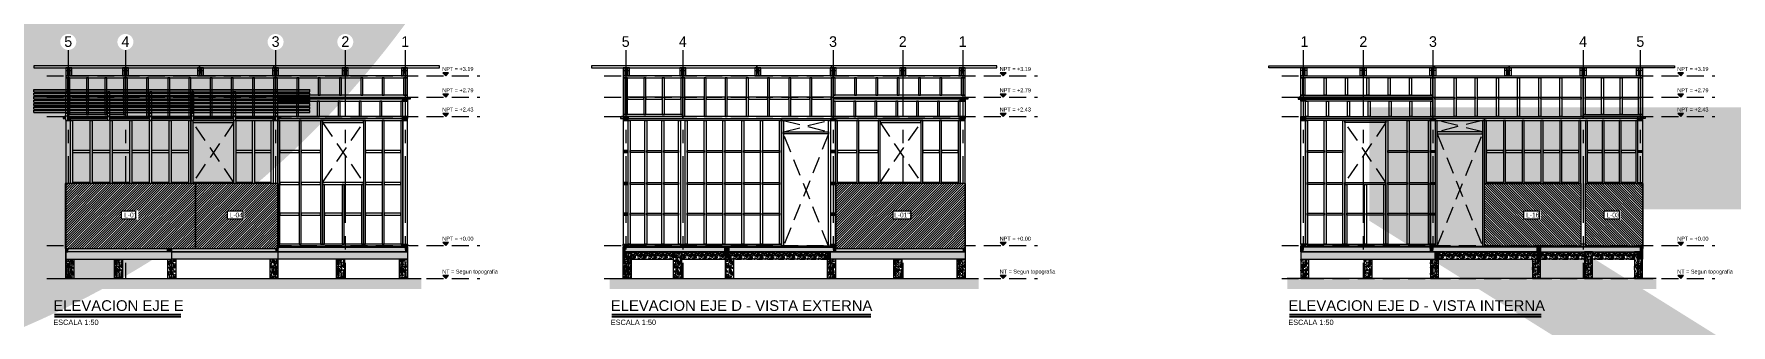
# Model space of a CAD drawing. Header units: millimetres. Extents: x 19458 to 19711, y 4351 to 4752.
# Drawn here: x 19568.5 to 19600.41, y 4540.04 to 4545.51 of the extents above; entities that cross this region are included whole.
import ezdxf
from ezdxf.enums import TextEntityAlignment as Align

# ---------------------------------------------------------------- set-up
doc = ezdxf.new("R2010")
doc.units = ezdxf.units.MM
doc.set_wipeout_variables(frame=1)
doc.linetypes.add('CENTER', pattern=[2, 1.25, -0.25, 0.25, -0.25])
doc.linetypes.add('HIDDEN2', pattern=[4.7625, 3.175, -1.5875])
for name, color, linetype in [('ALFAJIA', 3, 'Continuous'), ('CLAVADORES', 1, 'Continuous'), ('cotas', 1, 'Continuous'), ('cotas @ 0.02', 1, 'Continuous'), ('cotas @ 0.04', 1, 'Continuous'), ('cotas @ 0.05', 1, 'Continuous'), ('cotas @ 0.08', 1, 'Continuous'), ('cotas @ 0.1', 1, 'Continuous'), ('cotas @ 0.12', 1, 'Continuous'), ('cotas @ 0.125', 1, 'Continuous'), ('cotas @ 0.16', 1, 'Continuous'), ('cotas @ 0.2', 1, 'Continuous'), ('cotas @ 0.24', 1, 'Continuous'), ('cotas @ 0.25', 1, 'Continuous'), ('cotas @ 0.33', 1, 'Continuous'), ('cotas @ 0.48', 1, 'Continuous'), ('cotas @ 0.5', 1, 'Continuous'), ('cotas @ 0.64', 1, 'Continuous'), ('cotas @ 0.75', 1, 'Continuous'), ('cotas @ 0.96', 1, 'Continuous'), ('cotas @ 1', 1, 'Continuous'), ('cotas @ 1.2', 1, 'Continuous'), ('cotas @ 1.25', 1, 'Continuous'), ('cotas @ 1.5', 1, 'Continuous'), ('cotas @ 1.92', 1, 'Continuous'), ('cotas @ 10', 1, 'Continuous'), ('cotas @ 10.8', 1, 'Continuous'), ('cotas @ 100', 1, 'Continuous'), ('cotas @ 12', 1, 'Continuous'), ('cotas @ 15.36', 1, 'Continuous'), ('cotas @ 16', 1, 'Continuous'), ('cotas @ 2', 1, 'Continuous'), ('cotas @ 2.4', 1, 'Continuous'), ('cotas @ 2.5', 1, 'Continuous'), ('cotas @ 20', 1, 'Continuous'), ('cotas @ 200', 1, 'Continuous'), ('cotas @ 24', 1, 'Continuous'), ('cotas @ 3.6', 1, 'Continuous'), ('cotas @ 3.84', 1, 'Continuous'), ('cotas @ 30', 1, 'Continuous'), ('cotas @ 300', 1, 'Continuous'), ('cotas @ 36', 1, 'Continuous'), ('cotas @ 4', 1, 'Continuous'), ('cotas @ 4.8', 1, 'Continuous'), ('cotas @ 40', 1, 'Continuous'), ('cotas @ 400', 1, 'Continuous'), ('cotas @ 48', 1, 'Continuous'), ('cotas @ 5', 1, 'Continuous'), ('cotas @ 50', 1, 'Continuous'), ('cotas @ 500', 1, 'Continuous'), ('cotas @ 6', 1, 'Continuous'), ('cotas @ 7.2', 1, 'Continuous'), ('cotas @ 7.68', 1, 'Continuous'), ('cotas @ 8', 1, 'Continuous'), ('cotas @ 8.4', 1, 'Continuous'), ('cotas @ 9.6', 1, 'Continuous'), ('cotas @ 95.9969', 1, 'Continuous'), ('EJES', 2, 'CENTER'), ('EJES @ 0.5', 2, 'CENTER'), ('NIVELES', 2, 'Continuous'), ('NIVELES @ 0.5', 2, 'Continuous'), ('PANELES PARED', 2, 'Continuous'), ('PILOTES', 2, 'Continuous'), ('PZA', 3, 'Continuous'), ('TEXTO', 2, 'Continuous'), ('TEXTO @ 0.5', 2, 'Continuous'), ('TEXTOS TITULOS @ 0.5', 3, 'Continuous'), ('VIGAS DE PISO', 2, 'Continuous')]:
    doc.layers.add(name, color=color, linetype=linetype)
doc.styles.add('century gothic', font='GOTHIC.TTF')
doc.styles.add('century gothic smc', font='GOTHIC.TTF')
doc.styles.add('COTAS SMC', font='GOTHIC.TTF')
doc.styles.add('NOTAS', font='GOTHIC.TTF')
doc.styles.add('SMCtitulos', font='sanss___.ttf')
doc.styles.get("Standard").update_dxf_attribs({"font": 'arial.ttf'})
doc.dimstyles.new('ANOTATIVE 100 SMCONSTRUCCIONES', dxfattribs={"dimscale": 0, "dimtxt": 0.18, "dimasz": 0.15, "dimexe": 0.18, "dimexo": 0.09, "dimgap": 0.1, "dimtad": 1, "dimzin": 0, "dimdsep": 46, "dimtxsty": 'century gothic', "dimblk1": 'FLECHA1', "dimblk2": 'FLECHA1', "dimsah": 1, "dimcen": 0.18, "dimdle": 0.075, "dimclrd": 1, "dimclre": 1, "dimclrt": 2, "dimaunit": 1, "dimadec": 0, "dimazin": 0, "dimtfac": 0.75, "dimtix": 1, "dimtmove": 2, "dimatfit": 3, "dimfxl": 0.09, "dimtvp": 1.5, "dimtfill": 1, "dimtolj": 1, "dimtzin": 0, "dimarcsym": 0})
doc.dimstyles.new('PIES SMCONSTRUCCIONES', dxfattribs={"dimscale": 0, "dimtxt": 0.18, "dimasz": 0.2, "dimexe": 0.18, "dimexo": 0, "dimgap": 0.1, "dimtad": 1, "dimdec": 0, "dimlfac": 39.370079, "dimzin": 0, "dimdsep": 46, "dimlunit": 4, "dimtxsty": 'COTAS SMC', "dimblk1": 'FLECHA1', "dimblk2": 'FLECHA1', "dimsah": 1, "dimcen": 0.2, "dimdle": 0.075, "dimclrd": 1, "dimclre": 1, "dimclrt": 2, "dimaunit": 1, "dimadec": 0, "dimazin": 0, "dimtfac": 0.75, "dimtdec": 0, "dimtix": 1, "dimtmove": 2, "dimatfit": 3, "dimfxl": 0.09, "dimtvp": 1.5, "dimtfill": 1, "dimtolj": 1, "dimtzin": 0, "dimarcsym": 0})
doc.dimstyles.new('PULGADAS SMCONSTRUCCIONES', dxfattribs={"dimscale": 0, "dimtxt": 0.18, "dimasz": 0.125, "dimexe": 0.18, "dimexo": 0, "dimgap": 0.1, "dimtad": 1, "dimdec": 0, "dimlfac": 39.370079, "dimzin": 0, "dimdsep": 46, "dimtxsty": 'COTAS SMC', "dimblk1": 'FLECHA1', "dimblk2": 'FLECHA1', "dimsah": 1, "dimcen": 0.18, "dimdle": 0.075, "dimclrd": 1, "dimclre": 1, "dimclrt": 2, "dimaunit": 1, "dimadec": 0, "dimazin": 0, "dimtfac": 0.75, "dimtdec": 0, "dimtix": 1, "dimtmove": 2, "dimatfit": 3, "dimfxl": 0.09, "dimtvp": 1.5, "dimtfill": 1, "dimtolj": 1, "dimtzin": 0, "dimarcsym": 0})
pattern_1 = [(90, (101.99192, 23.6891), (-0.2, 1e-17), [0.04, -0.16]), (98.9726, (102.099915, 23.691096), (-0.199999525118, 1.200000005876), [0.0384708, -3.8086058]), (95.7105, (102.087915, 23.689096), (-0.19999710144, 1.800000034755), [0.0401996, -1.9697752]), (74.5779, (102.027915, 23.689096), (0.5999974677634, 2.1999999038893), [0.0601664, -5.9564754]), (83.6599, (101.961915, 23.693096), (-4.086e-07, 0.200000063208), [0.0362216, -1.7748552]), (75.0686, (102.075915, 23.699096), (0.199999673879, 0.799999998317), [0.0310484, -3.0737864]), (78.6901, (101.959915, 23.629096), (-7.413e-08, 0.2000000583), [0.0815844, -0.9382194]), (95.7105, (102.117915, 23.691096), (-0.19999710144, 1.800000034755), [0.0200998, -1.989875]), (90, (102.03392, 23.6891), (-0.2, 1e-17), [0.02, -0.18]), (90, (102.00992, 23.6491), (-0.2, 1e-17), [0.06, -0.14]), (101.3099, (101.979915, 23.689096), (-0.19999948721, 0.79999995433), [0.020396, -0.9994078]), (92.7263, (102.053915, 23.669096), (-0.1999992035454, 4.0000000589947), [0.0420476, -4.1627116]), (82.4054, (102.059915, 23.679096), (0.19999873671, 1.599999971597), [0.0302654, -2.9962834]), (90, (102.13592, 23.6691), (-0.2, 1e-17), [0.04, -0.16]), (88.8309, (102.1459153, 23.649096), (-1.5360345e-07, 0.2000000366479), [0.0980204, -9.70402]), (90, (101.99592, 23.6491), (-0.2, 1e-17), [0.02, -0.18]), (90, (101.97992, 23.6691), (-0.2, 1e-17), [0.02, -0.18]), (90, (101.96192, 23.5791), (-0.2, 1e-17), [0.03, -0.17]), (80.5377, (101.951915, 23.633096), (-7.752e-08, 0.200000015444), [0.0608276, -1.1557248]), (90, (101.95192, 23.5691), (-0.2, 1e-17), [0.04, -0.16]), (90, (102.13192, 23.5471), (-0.2, 1e-17), [0.022, -0.178]), (90, (102.12192, 23.6491), (-0.2, 1e-17), [0.02, -0.18]), (90, (102.11592, 23.5471), (-0.2, 1e-17), [0.042, -0.158]), (95.4403, (102.103915, 23.649096), (-0.199998956714, 1.9999999402303), [0.04219, -4.1768144]), (90, (102.08792, 23.6511), (-0.2, 1e-17), [0.038, -0.162]), (90, (102.08392, 23.5471), (-0.2, 1e-17), [0.022, -0.178]), (88.8309, (102.0519153, 23.571096), (-1.5360345e-07, 0.2000000366479), [0.0980204, -9.70402]), (90, (102.03392, 23.5891), (-0.2, 1e-17), [0.02, -0.18]), (90, (102.02792, 23.5691), (-0.2, 1e-17), [0.02, -0.18]), (90, (102.02792, 23.6491), (-0.2, 1e-17), [0.04, -0.16]), (90, (102.02392, 23.6091), (-0.2, 1e-17), [0.02, -0.18]), (90, (101.99992, 23.5691), (-0.2, 1e-17), [0.04, -0.16]), (109.6538, (102.083915, 23.623096), (-0.79999891494, 2.200000050424), [0.0297322, -2.9434812]), (101.3099, (102.027915, 23.589096), (-0.19999948721, 0.79999995433), [0.020396, -0.9994078]), (101.3099, (102.037915, 23.669096), (-0.19999948721, 0.79999995433), [0.020396, -0.9994078]), (95.7105, (101.961915, 23.609096), (-0.19999710144, 1.800000034755), [0.0200998, -1.989875]), (79.6952, (101.947915, 23.547096), (0.19999893933, 1.199999995396), [0.0223606, -2.213707]), (78.6901, (102.131915, 23.569096), (-7.413e-08, 0.2000000583), [0.020396, -0.9994078]), (180, (102.13592, 23.5891), (-2e-17, -0.2), [0, -0.2]), (76.6076, (102.023915, 23.547096), (0.7999939065965, 3.400000044994), [0.043174, -4.2742308]), (101.3099, (101.995915, 23.669096), (-0.19999948721, 0.79999995433), [0.020396, -0.9994078]), (100.3048, (102.121915, 23.669096), (-0.199999208868, 0.999999957606), [0.0223606, -2.213707]), (78.6901, (102.033915, 23.609096), (-7.413e-08, 0.2000000583), [0.020396, -0.9994078]), (78.6901, (102.023915, 23.629096), (-7.413e-08, 0.2000000583), [0.020396, -0.9994078]), (71.5651, (102.043915, 23.547096), (-2.3367e-07, 0.19999995825), [0.0252982, -0.6071572]), (75.9638, (101.975915, 23.569096), (-2.4875e-07, 0.19999992115), [0.0824622, -0.7421588]), (73.3008, (101.961915, 23.609096), (0.39999874641, 1.399999991533), [0.0626418, -2.025419]), (90, (101.95192, 23.6091), (-0.2, 1e-17), [0.024, -0.176]), (75.9638, (102.115915, 23.589096), (-2.4875e-07, 0.19999992115), [0.0824622, -0.7421588]), (75.9638, (102.101915, 23.569096), (-2.4875e-07, 0.19999992115), [0.0824622, -0.7421588]), (75.9638, (102.083915, 23.569096), (-2.4875e-07, 0.19999992115), [0.0824622, -0.7421588]), (79.6952, (101.995915, 23.547096), (0.19999893933, 1.199999995396), [0.0223606, -2.213707]), (75.9638, (101.999915, 23.609096), (-2.4875e-07, 0.19999992115), [0.041231, -0.78339]), (79.6952, (102.059915, 23.547096), (0.19999893933, 1.199999995396), [0.0223606, -2.213707]), (87.6141, (102.073915, 23.651096), (-2.452822e-07, 0.199999989185), [0.0480416, -4.756123]), (79.6952, (102.037915, 23.629096), (0.19999893933, 1.199999995396), [0.0223606, -2.213707]), (102.5288, (102.041915, 23.651096), (-0.199999860747, 0.800000095695), [0.018439, -1.8254698]), (79.5626, (102.0699153, 23.547096), (0.3999970687047, 2.199999936494), [0.0772788, -7.650591]), (81.8699, (102.083915, 23.623096), (4.835e-08, 0.199999892184), [0.0282842, -1.3859292]), (94.7636, (102.063915, 23.569096), (-0.199998289923, 2.199999989955), [0.0481664, -2.3601524]), (90, (102.05992, 23.6171), (-0.2, 1e-17), [0.062, -0.138]), (74.7449, (101.969915, 23.547096), (0.199999664289, 0.799999942428), [0.0228036, -2.2575472]), (80.5377, (102.135915, 23.589096), (-7.752e-08, 0.200000015444), [0.0608276, -1.1557248]), (70.0169, (102.093915, 23.547096), (0.19999986488, 0.599999976081), [0.0234094, -2.3175304]), (90, (101.97592, 23.7091), (-0.2, 1e-17), [0.01, -0.19]), (90, (102.06392, 23.7091), (-0.2, 1e-17), [0.02, -0.18]), (101.3099, (102.135915, 23.709096), (-0.19999948721, 0.79999995433), [0.020396, -0.9994078]), (90, (102.11592, 23.7111), (-0.2, 1e-17), [0.036, -0.164]), (73.3008, (102.009915, 23.709096), (0.39999874641, 1.399999991533), [0.0208806, -2.0671802]), (78.0207, (102.0519153, 23.711096), (0.8002195416064, 3.7999999222511), [0.0368014, -6.7101288]), (180, (102.13592, 23.7091), (-2e-17, -0.2), [0, -0.2]), (90, (102.13192, 23.7291), (-0.2, 1e-17), [0.018, -0.182]), (90, (102.09392, 23.7291), (-0.2, 1e-17), [0.018, -0.182]), (90, (102.08392, 23.7291), (-0.2, 1e-17), [0.018, -0.182]), (66.0376, (102.015915, 23.729096), (0.599997330343, 1.400000005486), [0.0196978, -1.9500724]), (78.5163, (101.9919153, 23.729096), (0.2000310941214, 0.99999999677376), [0.0183676, -13.043105]), (71.5651, (102.063915, 23.729096), (-2.3367e-07, 0.19999995825), [0.0189736, -0.6134816]), (77.4712, (101.965915, 23.729096), (0.19999992061, 1.000000064082), [0.018439, -1.8254698])]
pattern_2 = [(0, (102.28992, 23.7031), (0, 0.2), [0.04, -0.16]), (8.9726, (102.291915, 23.595096), (1.200000005876, 0.199999525118), [0.0384708, -3.8086058]), (5.7105, (102.289915, 23.607096), (1.800000034755, 0.19999710144), [0.0401996, -1.9697752]), (344.5779, (102.289915, 23.667096), (2.1999999038893, -0.5999974677634), [0.0601664, -5.9564754]), (353.6599, (102.293915, 23.733096), (0.200000063208, 4.086e-07), [0.0362216, -1.7748552]), (345.0686, (102.299915, 23.619096), (0.799999998317, -0.199999673879), [0.0310484, -3.0737864]), (348.6901, (102.229915, 23.735096), (0.2000000583, 7.413e-08), [0.0815844, -0.9382194]), (5.7105, (102.291915, 23.577096), (1.800000034755, 0.19999710144), [0.0200998, -1.989875]), (0, (102.28992, 23.6611), (0, 0.2), [0.02, -0.18]), (0, (102.24992, 23.6851), (0, 0.2), [0.06, -0.14]), (11.3099, (102.289915, 23.715096), (0.79999995433, 0.19999948721), [0.020396, -0.9994078]), (2.7263, (102.269915, 23.641096), (4.0000000589947, 0.1999992035454), [0.0420476, -4.1627116]), (352.4054, (102.279915, 23.635096), (1.599999971597, -0.19999873671), [0.0302654, -2.9962834]), (0, (102.26992, 23.5591), (0, 0.2), [0.04, -0.16]), (358.8309, (102.2499153, 23.549096), (0.2000000366479, 1.5360345e-07), [0.0980204, -9.70402]), (0, (102.24992, 23.6991), (0, 0.2), [0.02, -0.18]), (0, (102.26992, 23.7151), (0, 0.2), [0.02, -0.18]), (0, (102.17992, 23.7331), (0, 0.2), [0.03, -0.17]), (350.5377, (102.233915, 23.743096), (0.200000015444, 7.752e-08), [0.0608276, -1.1557248]), (0, (102.16992, 23.7431), (0, 0.2), [0.04, -0.16]), (0, (102.14792, 23.5631), (0, 0.2), [0.022, -0.178]), (0, (102.24992, 23.5731), (0, 0.2), [0.02, -0.18]), (0, (102.14792, 23.5791), (0, 0.2), [0.042, -0.158]), (5.4403, (102.249915, 23.591096), (1.9999999402303, 0.199998956714), [0.04219, -4.1768144]), (0, (102.25192, 23.6071), (0, 0.2), [0.038, -0.162]), (0, (102.14792, 23.6111), (0, 0.2), [0.022, -0.178]), (358.8309, (102.1719153, 23.643096), (0.2000000366479, 1.5360345e-07), [0.0980204, -9.70402]), (0, (102.18992, 23.6611), (0, 0.2), [0.02, -0.18]), (0, (102.16992, 23.6671), (0, 0.2), [0.02, -0.18]), (0, (102.24992, 23.6671), (0, 0.2), [0.04, -0.16]), (0, (102.20992, 23.6711), (0, 0.2), [0.02, -0.18]), (0, (102.16992, 23.6951), (0, 0.2), [0.04, -0.16]), (19.6538, (102.223915, 23.611096), (2.200000050424, 0.79999891494), [0.0297322, -2.9434812]), (11.3099, (102.189915, 23.667096), (0.79999995433, 0.19999948721), [0.020396, -0.9994078]), (11.3099, (102.269915, 23.657096), (0.79999995433, 0.19999948721), [0.020396, -0.9994078]), (5.7105, (102.209915, 23.733096), (1.800000034755, 0.19999710144), [0.0200998, -1.989875]), (349.6952, (102.147915, 23.747096), (1.199999995396, -0.19999893933), [0.0223606, -2.213707]), (348.6901, (102.169915, 23.563096), (0.2000000583, 7.413e-08), [0.020396, -0.9994078]), (90, (102.18992, 23.5591), (-0.2, 1e-17), [0, -0.2]), (346.6076, (102.147915, 23.671096), (3.400000044994, -0.7999939065965), [0.043174, -4.2742308]), (11.3099, (102.269915, 23.699096), (0.79999995433, 0.19999948721), [0.020396, -0.9994078]), (10.3048, (102.269915, 23.573096), (0.999999957606, 0.199999208868), [0.0223606, -2.213707]), (348.6901, (102.209915, 23.661096), (0.2000000583, 7.413e-08), [0.020396, -0.9994078]), (348.6901, (102.229915, 23.671096), (0.2000000583, 7.413e-08), [0.020396, -0.9994078]), (341.5651, (102.147915, 23.651096), (0.19999995825, 2.3367e-07), [0.0252982, -0.6071572]), (345.9638, (102.169915, 23.719096), (0.19999992115, 2.4875e-07), [0.0824622, -0.7421588]), (343.3008, (102.209915, 23.733096), (1.399999991533, -0.39999874641), [0.0626418, -2.025419]), (0, (102.20992, 23.7431), (0, 0.2), [0.024, -0.176]), (345.9638, (102.189915, 23.579096), (0.19999992115, 2.4875e-07), [0.0824622, -0.7421588]), (345.9638, (102.169915, 23.593096), (0.19999992115, 2.4875e-07), [0.0824622, -0.7421588]), (345.9638, (102.169915, 23.611096), (0.19999992115, 2.4875e-07), [0.0824622, -0.7421588]), (349.6952, (102.147915, 23.699096), (1.199999995396, -0.19999893933), [0.0223606, -2.213707]), (345.9638, (102.209915, 23.695096), (0.19999992115, 2.4875e-07), [0.041231, -0.78339]), (349.6952, (102.147915, 23.635096), (1.199999995396, -0.19999893933), [0.0223606, -2.213707]), (357.6141, (102.251915, 23.621096), (0.199999989185, 2.452822e-07), [0.0480416, -4.756123]), (349.6952, (102.229915, 23.657096), (1.199999995396, -0.19999893933), [0.0223606, -2.213707]), (12.5288, (102.251915, 23.653096), (0.800000095695, 0.199999860747), [0.018439, -1.8254698]), (349.5626, (102.1479153, 23.625096), (2.199999936494, -0.3999970687047), [0.0772788, -7.650591]), (351.8699, (102.223915, 23.611096), (0.199999892184, -4.835e-08), [0.0282842, -1.3859292]), (4.7636, (102.169915, 23.631096), (2.199999989955, 0.199998289923), [0.0481664, -2.3601524]), (0, (102.21792, 23.6351), (0, 0.2), [0.062, -0.138]), (344.7449, (102.147915, 23.725096), (0.799999942428, -0.199999664289), [0.0228036, -2.2575472]), (350.5377, (102.189915, 23.559096), (0.200000015444, 7.752e-08), [0.0608276, -1.1557248]), (340.0169, (102.147915, 23.601096), (0.599999976081, -0.19999986488), [0.0234094, -2.3175304]), (0, (102.30992, 23.7191), (0, 0.2), [0.01, -0.19]), (0, (102.30992, 23.6311), (0, 0.2), [0.02, -0.18]), (11.3099, (102.309915, 23.559096), (0.79999995433, 0.19999948721), [0.020396, -0.9994078]), (0, (102.31192, 23.5791), (0, 0.2), [0.036, -0.164]), (343.3008, (102.309915, 23.685096), (1.399999991533, -0.39999874641), [0.0208806, -2.0671802]), (348.0207, (102.3119153, 23.643096), (3.7999999222511, -0.8002195416064), [0.0368014, -6.7101288]), (90, (102.30992, 23.5591), (-0.2, 1e-17), [0, -0.2]), (0, (102.32992, 23.5631), (0, 0.2), [0.018, -0.182]), (0, (102.32992, 23.6011), (0, 0.2), [0.018, -0.182]), (0, (102.32992, 23.6111), (0, 0.2), [0.018, -0.182]), (336.0376, (102.329915, 23.679096), (1.400000005486, -0.599997330343), [0.0196978, -1.9500724]), (348.5163, (102.3299153, 23.703096), (0.99999999677376, -0.2000310941214), [0.0183676, -13.043105]), (341.5651, (102.329915, 23.631096), (0.19999995825, 2.3367e-07), [0.0189736, -0.6134816]), (347.4712, (102.329915, 23.729096), (1.000000064082, -0.19999992061), [0.018439, -1.8254698])]
pattern_3 = [(90, (112.47658, 23.6891), (-0.2, 1e-17), [0.04, -0.16]), (98.9726, (112.584575, 23.691096), (-0.199999525118, 1.200000005876), [0.0384708, -3.8086058]), (95.7105, (112.572575, 23.689096), (-0.19999710144, 1.800000034755), [0.0401996, -1.9697752]), (74.5779, (112.512575, 23.689096), (0.5999974677634, 2.1999999038893), [0.0601664, -5.9564754]), (83.6599, (112.446575, 23.693096), (-4.086e-07, 0.200000063208), [0.0362216, -1.7748552]), (75.0686, (112.560575, 23.699096), (0.199999673879, 0.799999998317), [0.0310484, -3.0737864]), (78.6901, (112.444575, 23.629096), (-7.413e-08, 0.2000000583), [0.0815844, -0.9382194]), (95.7105, (112.602575, 23.691096), (-0.19999710144, 1.800000034755), [0.0200998, -1.989875]), (90, (112.51858, 23.6891), (-0.2, 1e-17), [0.02, -0.18]), (90, (112.49458, 23.6491), (-0.2, 1e-17), [0.06, -0.14]), (101.3099, (112.464575, 23.689096), (-0.19999948721, 0.79999995433), [0.020396, -0.9994078]), (92.7263, (112.538575, 23.669096), (-0.1999992035454, 4.0000000589947), [0.0420476, -4.1627116]), (82.4054, (112.544575, 23.679096), (0.19999873671, 1.599999971597), [0.0302654, -2.9962834]), (90, (112.62058, 23.6691), (-0.2, 1e-17), [0.04, -0.16]), (88.8309, (112.6305753, 23.649096), (-1.5360345e-07, 0.2000000366479), [0.0980204, -9.70402]), (90, (112.48058, 23.6491), (-0.2, 1e-17), [0.02, -0.18]), (90, (112.46458, 23.6691), (-0.2, 1e-17), [0.02, -0.18]), (90, (112.44658, 23.5791), (-0.2, 1e-17), [0.03, -0.17]), (80.5377, (112.436575, 23.633096), (-7.752e-08, 0.200000015444), [0.0608276, -1.1557248]), (90, (112.43658, 23.5691), (-0.2, 1e-17), [0.04, -0.16]), (90, (112.61658, 23.5471), (-0.2, 1e-17), [0.022, -0.178]), (90, (112.60658, 23.6491), (-0.2, 1e-17), [0.02, -0.18]), (90, (112.60058, 23.5471), (-0.2, 1e-17), [0.042, -0.158]), (95.4403, (112.588575, 23.649096), (-0.199998956714, 1.9999999402303), [0.04219, -4.1768144]), (90, (112.57258, 23.6511), (-0.2, 1e-17), [0.038, -0.162]), (90, (112.56858, 23.5471), (-0.2, 1e-17), [0.022, -0.178]), (88.8309, (112.5365753, 23.571096), (-1.5360345e-07, 0.2000000366479), [0.0980204, -9.70402]), (90, (112.51858, 23.5891), (-0.2, 1e-17), [0.02, -0.18]), (90, (112.51258, 23.5691), (-0.2, 1e-17), [0.02, -0.18]), (90, (112.51258, 23.6491), (-0.2, 1e-17), [0.04, -0.16]), (90, (112.50858, 23.6091), (-0.2, 1e-17), [0.02, -0.18]), (90, (112.48458, 23.5691), (-0.2, 1e-17), [0.04, -0.16]), (109.6538, (112.568575, 23.623096), (-0.79999891494, 2.200000050424), [0.0297322, -2.9434812]), (101.3099, (112.512575, 23.589096), (-0.19999948721, 0.79999995433), [0.020396, -0.9994078]), (101.3099, (112.522575, 23.669096), (-0.19999948721, 0.79999995433), [0.020396, -0.9994078]), (95.7105, (112.446575, 23.609096), (-0.19999710144, 1.800000034755), [0.0200998, -1.989875]), (79.6952, (112.432575, 23.547096), (0.19999893933, 1.199999995396), [0.0223606, -2.213707]), (78.6901, (112.616575, 23.569096), (-7.413e-08, 0.2000000583), [0.020396, -0.9994078]), (180, (112.62058, 23.5891), (-2e-17, -0.2), [0, -0.2]), (76.6076, (112.508575, 23.547096), (0.7999939065965, 3.400000044994), [0.043174, -4.2742308]), (101.3099, (112.480575, 23.669096), (-0.19999948721, 0.79999995433), [0.020396, -0.9994078]), (100.3048, (112.606575, 23.669096), (-0.199999208868, 0.999999957606), [0.0223606, -2.213707]), (78.6901, (112.518575, 23.609096), (-7.413e-08, 0.2000000583), [0.020396, -0.9994078]), (78.6901, (112.508575, 23.629096), (-7.413e-08, 0.2000000583), [0.020396, -0.9994078]), (71.5651, (112.528575, 23.547096), (-2.3367e-07, 0.19999995825), [0.0252982, -0.6071572]), (75.9638, (112.460575, 23.569096), (-2.4875e-07, 0.19999992115), [0.0824622, -0.7421588]), (73.3008, (112.446575, 23.609096), (0.39999874641, 1.399999991533), [0.0626418, -2.025419]), (90, (112.43658, 23.6091), (-0.2, 1e-17), [0.024, -0.176]), (75.9638, (112.600575, 23.589096), (-2.4875e-07, 0.19999992115), [0.0824622, -0.7421588]), (75.9638, (112.586575, 23.569096), (-2.4875e-07, 0.19999992115), [0.0824622, -0.7421588]), (75.9638, (112.568575, 23.569096), (-2.4875e-07, 0.19999992115), [0.0824622, -0.7421588]), (79.6952, (112.480575, 23.547096), (0.19999893933, 1.199999995396), [0.0223606, -2.213707]), (75.9638, (112.484575, 23.609096), (-2.4875e-07, 0.19999992115), [0.041231, -0.78339]), (79.6952, (112.544575, 23.547096), (0.19999893933, 1.199999995396), [0.0223606, -2.213707]), (87.6141, (112.558575, 23.651096), (-2.452822e-07, 0.199999989185), [0.0480416, -4.756123]), (79.6952, (112.522575, 23.629096), (0.19999893933, 1.199999995396), [0.0223606, -2.213707]), (102.5288, (112.526575, 23.651096), (-0.199999860747, 0.800000095695), [0.018439, -1.8254698]), (79.5626, (112.5545753, 23.547096), (0.3999970687047, 2.199999936494), [0.0772788, -7.650591]), (81.8699, (112.568575, 23.623096), (4.835e-08, 0.199999892184), [0.0282842, -1.3859292]), (94.7636, (112.548575, 23.569096), (-0.199998289923, 2.199999989955), [0.0481664, -2.3601524]), (90, (112.54458, 23.6171), (-0.2, 1e-17), [0.062, -0.138]), (74.7449, (112.454575, 23.547096), (0.199999664289, 0.799999942428), [0.0228036, -2.2575472]), (80.5377, (112.620575, 23.589096), (-7.752e-08, 0.200000015444), [0.0608276, -1.1557248]), (70.0169, (112.578575, 23.547096), (0.19999986488, 0.599999976081), [0.0234094, -2.3175304]), (90, (112.46058, 23.7091), (-0.2, 1e-17), [0.01, -0.19]), (90, (112.54858, 23.7091), (-0.2, 1e-17), [0.02, -0.18]), (101.3099, (112.620575, 23.709096), (-0.19999948721, 0.79999995433), [0.020396, -0.9994078]), (90, (112.60058, 23.7111), (-0.2, 1e-17), [0.036, -0.164]), (73.3008, (112.494575, 23.709096), (0.39999874641, 1.399999991533), [0.0208806, -2.0671802]), (78.0207, (112.5365753, 23.711096), (0.8002195416064, 3.7999999222511), [0.0368014, -6.7101288]), (180, (112.62058, 23.7091), (-2e-17, -0.2), [0, -0.2]), (90, (112.61658, 23.7291), (-0.2, 1e-17), [0.018, -0.182]), (90, (112.57858, 23.7291), (-0.2, 1e-17), [0.018, -0.182]), (90, (112.56858, 23.7291), (-0.2, 1e-17), [0.018, -0.182]), (66.0376, (112.500575, 23.729096), (0.599997330343, 1.400000005486), [0.0196978, -1.9500724]), (78.5163, (112.4765753, 23.729096), (0.2000310941214, 0.99999999677376), [0.0183676, -13.043105]), (71.5651, (112.548575, 23.729096), (-2.3367e-07, 0.19999995825), [0.0189736, -0.6134816]), (77.4712, (112.450575, 23.729096), (0.19999992061, 1.000000064082), [0.018439, -1.8254698])]
pattern_4 = [(0, (112.77458, 23.7031), (0, 0.2), [0.04, -0.16]), (8.9726, (112.776575, 23.595096), (1.200000005876, 0.199999525118), [0.0384708, -3.8086058]), (5.7105, (112.774575, 23.607096), (1.800000034755, 0.19999710144), [0.0401996, -1.9697752]), (344.5779, (112.774575, 23.667096), (2.1999999038893, -0.5999974677634), [0.0601664, -5.9564754]), (353.6599, (112.778575, 23.733096), (0.200000063208, 4.086e-07), [0.0362216, -1.7748552]), (345.0686, (112.784575, 23.619096), (0.799999998317, -0.199999673879), [0.0310484, -3.0737864]), (348.6901, (112.714575, 23.735096), (0.2000000583, 7.413e-08), [0.0815844, -0.9382194]), (5.7105, (112.776575, 23.577096), (1.800000034755, 0.19999710144), [0.0200998, -1.989875]), (0, (112.77458, 23.6611), (0, 0.2), [0.02, -0.18]), (0, (112.73458, 23.6851), (0, 0.2), [0.06, -0.14]), (11.3099, (112.774575, 23.715096), (0.79999995433, 0.19999948721), [0.020396, -0.9994078]), (2.7263, (112.754575, 23.641096), (4.0000000589947, 0.1999992035454), [0.0420476, -4.1627116]), (352.4054, (112.764575, 23.635096), (1.599999971597, -0.19999873671), [0.0302654, -2.9962834]), (0, (112.75458, 23.5591), (0, 0.2), [0.04, -0.16]), (358.8309, (112.7345753, 23.549096), (0.2000000366479, 1.5360345e-07), [0.0980204, -9.70402]), (0, (112.73458, 23.6991), (0, 0.2), [0.02, -0.18]), (0, (112.75458, 23.7151), (0, 0.2), [0.02, -0.18]), (0, (112.66458, 23.7331), (0, 0.2), [0.03, -0.17]), (350.5377, (112.718575, 23.743096), (0.200000015444, 7.752e-08), [0.0608276, -1.1557248]), (0, (112.65458, 23.7431), (0, 0.2), [0.04, -0.16]), (0, (112.63258, 23.5631), (0, 0.2), [0.022, -0.178]), (0, (112.73458, 23.5731), (0, 0.2), [0.02, -0.18]), (0, (112.63258, 23.5791), (0, 0.2), [0.042, -0.158]), (5.4403, (112.734575, 23.591096), (1.9999999402303, 0.199998956714), [0.04219, -4.1768144]), (0, (112.73658, 23.6071), (0, 0.2), [0.038, -0.162]), (0, (112.63258, 23.6111), (0, 0.2), [0.022, -0.178]), (358.8309, (112.6565753, 23.643096), (0.2000000366479, 1.5360345e-07), [0.0980204, -9.70402]), (0, (112.67458, 23.6611), (0, 0.2), [0.02, -0.18]), (0, (112.65458, 23.6671), (0, 0.2), [0.02, -0.18]), (0, (112.73458, 23.6671), (0, 0.2), [0.04, -0.16]), (0, (112.69458, 23.6711), (0, 0.2), [0.02, -0.18]), (0, (112.65458, 23.6951), (0, 0.2), [0.04, -0.16]), (19.6538, (112.708575, 23.611096), (2.200000050424, 0.79999891494), [0.0297322, -2.9434812]), (11.3099, (112.674575, 23.667096), (0.79999995433, 0.19999948721), [0.020396, -0.9994078]), (11.3099, (112.754575, 23.657096), (0.79999995433, 0.19999948721), [0.020396, -0.9994078]), (5.7105, (112.694575, 23.733096), (1.800000034755, 0.19999710144), [0.0200998, -1.989875]), (349.6952, (112.632575, 23.747096), (1.199999995396, -0.19999893933), [0.0223606, -2.213707]), (348.6901, (112.654575, 23.563096), (0.2000000583, 7.413e-08), [0.020396, -0.9994078]), (90, (112.67458, 23.5591), (-0.2, 1e-17), [0, -0.2]), (346.6076, (112.632575, 23.671096), (3.400000044994, -0.7999939065965), [0.043174, -4.2742308]), (11.3099, (112.754575, 23.699096), (0.79999995433, 0.19999948721), [0.020396, -0.9994078]), (10.3048, (112.754575, 23.573096), (0.999999957606, 0.199999208868), [0.0223606, -2.213707]), (348.6901, (112.694575, 23.661096), (0.2000000583, 7.413e-08), [0.020396, -0.9994078]), (348.6901, (112.714575, 23.671096), (0.2000000583, 7.413e-08), [0.020396, -0.9994078]), (341.5651, (112.632575, 23.651096), (0.19999995825, 2.3367e-07), [0.0252982, -0.6071572]), (345.9638, (112.654575, 23.719096), (0.19999992115, 2.4875e-07), [0.0824622, -0.7421588]), (343.3008, (112.694575, 23.733096), (1.399999991533, -0.39999874641), [0.0626418, -2.025419]), (0, (112.69458, 23.7431), (0, 0.2), [0.024, -0.176]), (345.9638, (112.674575, 23.579096), (0.19999992115, 2.4875e-07), [0.0824622, -0.7421588]), (345.9638, (112.654575, 23.593096), (0.19999992115, 2.4875e-07), [0.0824622, -0.7421588]), (345.9638, (112.654575, 23.611096), (0.19999992115, 2.4875e-07), [0.0824622, -0.7421588]), (349.6952, (112.632575, 23.699096), (1.199999995396, -0.19999893933), [0.0223606, -2.213707]), (345.9638, (112.694575, 23.695096), (0.19999992115, 2.4875e-07), [0.041231, -0.78339]), (349.6952, (112.632575, 23.635096), (1.199999995396, -0.19999893933), [0.0223606, -2.213707]), (357.6141, (112.736575, 23.621096), (0.199999989185, 2.452822e-07), [0.0480416, -4.756123]), (349.6952, (112.714575, 23.657096), (1.199999995396, -0.19999893933), [0.0223606, -2.213707]), (12.5288, (112.736575, 23.653096), (0.800000095695, 0.199999860747), [0.018439, -1.8254698]), (349.5626, (112.6325753, 23.625096), (2.199999936494, -0.3999970687047), [0.0772788, -7.650591]), (351.8699, (112.708575, 23.611096), (0.199999892184, -4.835e-08), [0.0282842, -1.3859292]), (4.7636, (112.654575, 23.631096), (2.199999989955, 0.199998289923), [0.0481664, -2.3601524]), (0, (112.70258, 23.6351), (0, 0.2), [0.062, -0.138]), (344.7449, (112.632575, 23.725096), (0.799999942428, -0.199999664289), [0.0228036, -2.2575472]), (350.5377, (112.674575, 23.559096), (0.200000015444, 7.752e-08), [0.0608276, -1.1557248]), (340.0169, (112.632575, 23.601096), (0.599999976081, -0.19999986488), [0.0234094, -2.3175304]), (0, (112.79458, 23.7191), (0, 0.2), [0.01, -0.19]), (0, (112.79458, 23.6311), (0, 0.2), [0.02, -0.18]), (11.3099, (112.794575, 23.559096), (0.79999995433, 0.19999948721), [0.020396, -0.9994078]), (0, (112.79658, 23.5791), (0, 0.2), [0.036, -0.164]), (343.3008, (112.794575, 23.685096), (1.399999991533, -0.39999874641), [0.0208806, -2.0671802]), (348.0207, (112.7965753, 23.643096), (3.7999999222511, -0.8002195416064), [0.0368014, -6.7101288]), (90, (112.79458, 23.5591), (-0.2, 1e-17), [0, -0.2]), (0, (112.81458, 23.5631), (0, 0.2), [0.018, -0.182]), (0, (112.81458, 23.6011), (0, 0.2), [0.018, -0.182]), (0, (112.81458, 23.6111), (0, 0.2), [0.018, -0.182]), (336.0376, (112.814575, 23.679096), (1.400000005486, -0.599997330343), [0.0196978, -1.9500724]), (348.5163, (112.8145753, 23.703096), (0.99999999677376, -0.2000310941214), [0.0183676, -13.043105]), (341.5651, (112.814575, 23.631096), (0.19999995825, 2.3367e-07), [0.0189736, -0.6134816]), (347.4712, (112.814575, 23.729096), (1.000000064082, -0.19999992061), [0.018439, -1.8254698])]
pattern_5 = [(45, (135.546865, 36.7858), (7e-18, 0.08980256121), [0.0635, -0.0635]), (45, (135.53003, 36.80264), (7e-18, 0.08980256121), [0.0635, -0.0635]), (45, (135.51319, 36.81948), (7e-18, 0.08980256121), [0.0635, -0.0635]), (135, (135.51319, 36.830704), (-0.08980256121, 7e-18), [0.0635, -0.0635]), (135, (135.53003, 36.84754), (-0.08980256121, 7e-18), [0.0635, -0.0635]), (135, (135.546865, 36.86438), (-0.08980256121, 7e-18), [0.0635, -0.0635])]
pattern_6 = [(0, (114.81458, 23.7031), (0, 0.2), [0.04, -0.16]), (8.9726, (114.816575, 23.595096), (1.200000005876, 0.199999525118), [0.0384708, -3.8086058]), (5.7105, (114.814575, 23.607096), (1.800000034755, 0.19999710144), [0.0401996, -1.9697752]), (344.5779, (114.814575, 23.667096), (2.1999999038893, -0.5999974677634), [0.0601664, -5.9564754]), (353.6599, (114.818575, 23.733096), (0.200000063208, 4.086e-07), [0.0362216, -1.7748552]), (345.0686, (114.824575, 23.619096), (0.799999998317, -0.199999673879), [0.0310484, -3.0737864]), (348.6901, (114.754575, 23.735096), (0.2000000583, 7.413e-08), [0.0815844, -0.9382194]), (5.7105, (114.816575, 23.577096), (1.800000034755, 0.19999710144), [0.0200998, -1.989875]), (0, (114.81458, 23.6611), (0, 0.2), [0.02, -0.18]), (0, (114.77458, 23.6851), (0, 0.2), [0.06, -0.14]), (11.3099, (114.814575, 23.715096), (0.79999995433, 0.19999948721), [0.020396, -0.9994078]), (2.7263, (114.794575, 23.641096), (4.0000000589947, 0.1999992035454), [0.0420476, -4.1627116]), (352.4054, (114.804575, 23.635096), (1.599999971597, -0.19999873671), [0.0302654, -2.9962834]), (0, (114.79458, 23.5591), (0, 0.2), [0.04, -0.16]), (358.8309, (114.7745753, 23.549096), (0.2000000366479, 1.5360345e-07), [0.0980204, -9.70402]), (0, (114.77458, 23.6991), (0, 0.2), [0.02, -0.18]), (0, (114.79458, 23.7151), (0, 0.2), [0.02, -0.18]), (0, (114.70458, 23.7331), (0, 0.2), [0.03, -0.17]), (350.5377, (114.758575, 23.743096), (0.200000015444, 7.752e-08), [0.0608276, -1.1557248]), (0, (114.69458, 23.7431), (0, 0.2), [0.04, -0.16]), (0, (114.67258, 23.5631), (0, 0.2), [0.022, -0.178]), (0, (114.77458, 23.5731), (0, 0.2), [0.02, -0.18]), (0, (114.67258, 23.5791), (0, 0.2), [0.042, -0.158]), (5.4403, (114.774575, 23.591096), (1.9999999402303, 0.199998956714), [0.04219, -4.1768144]), (0, (114.77658, 23.6071), (0, 0.2), [0.038, -0.162]), (0, (114.67258, 23.6111), (0, 0.2), [0.022, -0.178]), (358.8309, (114.6965753, 23.643096), (0.2000000366479, 1.5360345e-07), [0.0980204, -9.70402]), (0, (114.71458, 23.6611), (0, 0.2), [0.02, -0.18]), (0, (114.69458, 23.6671), (0, 0.2), [0.02, -0.18]), (0, (114.77458, 23.6671), (0, 0.2), [0.04, -0.16]), (0, (114.73458, 23.6711), (0, 0.2), [0.02, -0.18]), (0, (114.69458, 23.6951), (0, 0.2), [0.04, -0.16]), (19.6538, (114.748575, 23.611096), (2.200000050424, 0.79999891494), [0.0297322, -2.9434812]), (11.3099, (114.714575, 23.667096), (0.79999995433, 0.19999948721), [0.020396, -0.9994078]), (11.3099, (114.794575, 23.657096), (0.79999995433, 0.19999948721), [0.020396, -0.9994078]), (5.7105, (114.734575, 23.733096), (1.800000034755, 0.19999710144), [0.0200998, -1.989875]), (349.6952, (114.672575, 23.747096), (1.199999995396, -0.19999893933), [0.0223606, -2.213707]), (348.6901, (114.694575, 23.563096), (0.2000000583, 7.413e-08), [0.020396, -0.9994078]), (90, (114.71458, 23.5591), (-0.2, 1e-17), [0, -0.2]), (346.6076, (114.672575, 23.671096), (3.400000044994, -0.7999939065965), [0.043174, -4.2742308]), (11.3099, (114.794575, 23.699096), (0.79999995433, 0.19999948721), [0.020396, -0.9994078]), (10.3048, (114.794575, 23.573096), (0.999999957606, 0.199999208868), [0.0223606, -2.213707]), (348.6901, (114.734575, 23.661096), (0.2000000583, 7.413e-08), [0.020396, -0.9994078]), (348.6901, (114.754575, 23.671096), (0.2000000583, 7.413e-08), [0.020396, -0.9994078]), (341.5651, (114.672575, 23.651096), (0.19999995825, 2.3367e-07), [0.0252982, -0.6071572]), (345.9638, (114.694575, 23.719096), (0.19999992115, 2.4875e-07), [0.0824622, -0.7421588]), (343.3008, (114.734575, 23.733096), (1.399999991533, -0.39999874641), [0.0626418, -2.025419]), (0, (114.73458, 23.7431), (0, 0.2), [0.024, -0.176]), (345.9638, (114.714575, 23.579096), (0.19999992115, 2.4875e-07), [0.0824622, -0.7421588]), (345.9638, (114.694575, 23.593096), (0.19999992115, 2.4875e-07), [0.0824622, -0.7421588]), (345.9638, (114.694575, 23.611096), (0.19999992115, 2.4875e-07), [0.0824622, -0.7421588]), (349.6952, (114.672575, 23.699096), (1.199999995396, -0.19999893933), [0.0223606, -2.213707]), (345.9638, (114.734575, 23.695096), (0.19999992115, 2.4875e-07), [0.041231, -0.78339]), (349.6952, (114.672575, 23.635096), (1.199999995396, -0.19999893933), [0.0223606, -2.213707]), (357.6141, (114.776575, 23.621096), (0.199999989185, 2.452822e-07), [0.0480416, -4.756123]), (349.6952, (114.754575, 23.657096), (1.199999995396, -0.19999893933), [0.0223606, -2.213707]), (12.5288, (114.776575, 23.653096), (0.800000095695, 0.199999860747), [0.018439, -1.8254698]), (349.5626, (114.6725753, 23.625096), (2.199999936494, -0.3999970687047), [0.0772788, -7.650591]), (351.8699, (114.748575, 23.611096), (0.199999892184, -4.835e-08), [0.0282842, -1.3859292]), (4.7636, (114.694575, 23.631096), (2.199999989955, 0.199998289923), [0.0481664, -2.3601524]), (0, (114.74258, 23.6351), (0, 0.2), [0.062, -0.138]), (344.7449, (114.672575, 23.725096), (0.799999942428, -0.199999664289), [0.0228036, -2.2575472]), (350.5377, (114.714575, 23.559096), (0.200000015444, 7.752e-08), [0.0608276, -1.1557248]), (340.0169, (114.672575, 23.601096), (0.599999976081, -0.19999986488), [0.0234094, -2.3175304]), (0, (114.83458, 23.7191), (0, 0.2), [0.01, -0.19]), (0, (114.83458, 23.6311), (0, 0.2), [0.02, -0.18]), (11.3099, (114.834575, 23.559096), (0.79999995433, 0.19999948721), [0.020396, -0.9994078]), (0, (114.83658, 23.5791), (0, 0.2), [0.036, -0.164]), (343.3008, (114.834575, 23.685096), (1.399999991533, -0.39999874641), [0.0208806, -2.0671802]), (348.0207, (114.8365753, 23.643096), (3.7999999222511, -0.8002195416064), [0.0368014, -6.7101288]), (90, (114.83458, 23.5591), (-0.2, 1e-17), [0, -0.2]), (0, (114.85458, 23.5631), (0, 0.2), [0.018, -0.182]), (0, (114.85458, 23.6011), (0, 0.2), [0.018, -0.182]), (0, (114.85458, 23.6111), (0, 0.2), [0.018, -0.182]), (336.0376, (114.854575, 23.679096), (1.400000005486, -0.599997330343), [0.0196978, -1.9500724]), (348.5163, (114.8545753, 23.703096), (0.99999999677376, -0.2000310941214), [0.0183676, -13.043105]), (341.5651, (114.854575, 23.631096), (0.19999995825, 2.3367e-07), [0.0189736, -0.6134816]), (347.4712, (114.854575, 23.729096), (1.000000064082, -0.19999992061), [0.018439, -1.8254698])]
pattern_7 = [(0, (113.71958, 23.7031), (0, 0.2), [0.04, -0.16]), (8.9726, (113.721575, 23.595096), (1.200000005876, 0.199999525118), [0.0384708, -3.8086058]), (5.7105, (113.719575, 23.607096), (1.800000034755, 0.19999710144), [0.0401996, -1.9697752]), (344.5779, (113.719575, 23.667096), (2.1999999038893, -0.5999974677634), [0.0601664, -5.9564754]), (353.6599, (113.723575, 23.733096), (0.200000063208, 4.086e-07), [0.0362216, -1.7748552]), (345.0686, (113.729575, 23.619096), (0.799999998317, -0.199999673879), [0.0310484, -3.0737864]), (348.6901, (113.659575, 23.735096), (0.2000000583, 7.413e-08), [0.0815844, -0.9382194]), (5.7105, (113.721575, 23.577096), (1.800000034755, 0.19999710144), [0.0200998, -1.989875]), (0, (113.71958, 23.6611), (0, 0.2), [0.02, -0.18]), (0, (113.67958, 23.6851), (0, 0.2), [0.06, -0.14]), (11.3099, (113.719575, 23.715096), (0.79999995433, 0.19999948721), [0.020396, -0.9994078]), (2.7263, (113.699575, 23.641096), (4.0000000589947, 0.1999992035454), [0.0420476, -4.1627116]), (352.4054, (113.709575, 23.635096), (1.599999971597, -0.19999873671), [0.0302654, -2.9962834]), (0, (113.69958, 23.5591), (0, 0.2), [0.04, -0.16]), (358.8309, (113.6795753, 23.549096), (0.2000000366479, 1.5360345e-07), [0.0980204, -9.70402]), (0, (113.67958, 23.6991), (0, 0.2), [0.02, -0.18]), (0, (113.69958, 23.7151), (0, 0.2), [0.02, -0.18]), (0, (113.60958, 23.7331), (0, 0.2), [0.03, -0.17]), (350.5377, (113.663575, 23.743096), (0.200000015444, 7.752e-08), [0.0608276, -1.1557248]), (0, (113.59958, 23.7431), (0, 0.2), [0.04, -0.16]), (0, (113.57758, 23.5631), (0, 0.2), [0.022, -0.178]), (0, (113.67958, 23.5731), (0, 0.2), [0.02, -0.18]), (0, (113.57758, 23.5791), (0, 0.2), [0.042, -0.158]), (5.4403, (113.679575, 23.591096), (1.9999999402303, 0.199998956714), [0.04219, -4.1768144]), (0, (113.68158, 23.6071), (0, 0.2), [0.038, -0.162]), (0, (113.57758, 23.6111), (0, 0.2), [0.022, -0.178]), (358.8309, (113.6015753, 23.643096), (0.2000000366479, 1.5360345e-07), [0.0980204, -9.70402]), (0, (113.61958, 23.6611), (0, 0.2), [0.02, -0.18]), (0, (113.59958, 23.6671), (0, 0.2), [0.02, -0.18]), (0, (113.67958, 23.6671), (0, 0.2), [0.04, -0.16]), (0, (113.63958, 23.6711), (0, 0.2), [0.02, -0.18]), (0, (113.59958, 23.6951), (0, 0.2), [0.04, -0.16]), (19.6538, (113.653575, 23.611096), (2.200000050424, 0.79999891494), [0.0297322, -2.9434812]), (11.3099, (113.619575, 23.667096), (0.79999995433, 0.19999948721), [0.020396, -0.9994078]), (11.3099, (113.699575, 23.657096), (0.79999995433, 0.19999948721), [0.020396, -0.9994078]), (5.7105, (113.639575, 23.733096), (1.800000034755, 0.19999710144), [0.0200998, -1.989875]), (349.6952, (113.577575, 23.747096), (1.199999995396, -0.19999893933), [0.0223606, -2.213707]), (348.6901, (113.599575, 23.563096), (0.2000000583, 7.413e-08), [0.020396, -0.9994078]), (90, (113.61958, 23.5591), (-0.2, 1e-17), [0, -0.2]), (346.6076, (113.577575, 23.671096), (3.400000044994, -0.7999939065965), [0.043174, -4.2742308]), (11.3099, (113.699575, 23.699096), (0.79999995433, 0.19999948721), [0.020396, -0.9994078]), (10.3048, (113.699575, 23.573096), (0.999999957606, 0.199999208868), [0.0223606, -2.213707]), (348.6901, (113.639575, 23.661096), (0.2000000583, 7.413e-08), [0.020396, -0.9994078]), (348.6901, (113.659575, 23.671096), (0.2000000583, 7.413e-08), [0.020396, -0.9994078]), (341.5651, (113.577575, 23.651096), (0.19999995825, 2.3367e-07), [0.0252982, -0.6071572]), (345.9638, (113.599575, 23.719096), (0.19999992115, 2.4875e-07), [0.0824622, -0.7421588]), (343.3008, (113.639575, 23.733096), (1.399999991533, -0.39999874641), [0.0626418, -2.025419]), (0, (113.63958, 23.7431), (0, 0.2), [0.024, -0.176]), (345.9638, (113.619575, 23.579096), (0.19999992115, 2.4875e-07), [0.0824622, -0.7421588]), (345.9638, (113.599575, 23.593096), (0.19999992115, 2.4875e-07), [0.0824622, -0.7421588]), (345.9638, (113.599575, 23.611096), (0.19999992115, 2.4875e-07), [0.0824622, -0.7421588]), (349.6952, (113.577575, 23.699096), (1.199999995396, -0.19999893933), [0.0223606, -2.213707]), (345.9638, (113.639575, 23.695096), (0.19999992115, 2.4875e-07), [0.041231, -0.78339]), (349.6952, (113.577575, 23.635096), (1.199999995396, -0.19999893933), [0.0223606, -2.213707]), (357.6141, (113.681575, 23.621096), (0.199999989185, 2.452822e-07), [0.0480416, -4.756123]), (349.6952, (113.659575, 23.657096), (1.199999995396, -0.19999893933), [0.0223606, -2.213707]), (12.5288, (113.681575, 23.653096), (0.800000095695, 0.199999860747), [0.018439, -1.8254698]), (349.5626, (113.5775753, 23.625096), (2.199999936494, -0.3999970687047), [0.0772788, -7.650591]), (351.8699, (113.653575, 23.611096), (0.199999892184, -4.835e-08), [0.0282842, -1.3859292]), (4.7636, (113.599575, 23.631096), (2.199999989955, 0.199998289923), [0.0481664, -2.3601524]), (0, (113.64758, 23.6351), (0, 0.2), [0.062, -0.138]), (344.7449, (113.577575, 23.725096), (0.799999942428, -0.199999664289), [0.0228036, -2.2575472]), (350.5377, (113.619575, 23.559096), (0.200000015444, 7.752e-08), [0.0608276, -1.1557248]), (340.0169, (113.577575, 23.601096), (0.599999976081, -0.19999986488), [0.0234094, -2.3175304]), (0, (113.73958, 23.7191), (0, 0.2), [0.01, -0.19]), (0, (113.73958, 23.6311), (0, 0.2), [0.02, -0.18]), (11.3099, (113.739575, 23.559096), (0.79999995433, 0.19999948721), [0.020396, -0.9994078]), (0, (113.74158, 23.5791), (0, 0.2), [0.036, -0.164]), (343.3008, (113.739575, 23.685096), (1.399999991533, -0.39999874641), [0.0208806, -2.0671802]), (348.0207, (113.7415753, 23.643096), (3.7999999222511, -0.8002195416064), [0.0368014, -6.7101288]), (90, (113.73958, 23.5591), (-0.2, 1e-17), [0, -0.2]), (0, (113.75958, 23.5631), (0, 0.2), [0.018, -0.182]), (0, (113.75958, 23.6011), (0, 0.2), [0.018, -0.182]), (0, (113.75958, 23.6111), (0, 0.2), [0.018, -0.182]), (336.0376, (113.759575, 23.679096), (1.400000005486, -0.599997330343), [0.0196978, -1.9500724]), (348.5163, (113.7595753, 23.703096), (0.99999999677376, -0.2000310941214), [0.0183676, -13.043105]), (341.5651, (113.759575, 23.631096), (0.19999995825, 2.3367e-07), [0.0189736, -0.6134816]), (347.4712, (113.759575, 23.729096), (1.000000064082, -0.19999992061), [0.018439, -1.8254698])]

# ---------------------------------------------------------------- blocks, each defined once
blk = doc.blocks.new('SED')
at = {"layer": 'PANELES PARED', "color": 250}
for points in [[(19459.444, 4521.173), (19459.444, 4521.135), (19460.564, 4521.135), (19460.564, 4521.173)], [(19459.482, 4521.135), (19459.444, 4521.135), (19459.444, 4520.449), (19459.482, 4520.449)], [(19459.52, 4521.135), (19459.482, 4521.135), (19459.482, 4520.449), (19459.52, 4520.449)], [(19459.868, 4521.135), (19459.83, 4521.135), (19459.83, 4520.449), (19459.868, 4520.449)], [(19460.216, 4521.135), (19460.178, 4521.135), (19460.178, 4520.449), (19460.216, 4520.449)], [(19460.564, 4521.135), (19460.526, 4521.135), (19460.526, 4520.449), (19460.564, 4520.449)], [(19460.564, 4521.173), (19460.564, 4521.135), (19463.389, 4521.135), (19463.389, 4521.173)], [(19460.602, 4521.135), (19460.564, 4521.135), (19460.564, 4520.411), (19460.602, 4520.411)], [(19461, 4521.135), (19460.962, 4521.135), (19460.962, 4520.411), (19461, 4520.411)], [(19461.398, 4521.135), (19461.36, 4521.135), (19461.36, 4520.411), (19461.398, 4520.411)], [(19461.796, 4521.135), (19461.758, 4521.135), (19461.758, 4520.411), (19461.796, 4520.411)], [(19462.195, 4521.135), (19462.157, 4521.135), (19462.157, 4520.411), (19462.195, 4520.411)], [(19462.593, 4521.135), (19462.555, 4521.135), (19462.555, 4520.411), (19462.593, 4520.411)], [(19462.991, 4521.135), (19462.953, 4521.135), (19462.953, 4520.411), (19462.991, 4520.411)], [(19463.389, 4521.135), (19463.351, 4521.135), (19463.351, 4520.411), (19463.389, 4520.411)], [(19459.52, 4520.773), (19459.52, 4520.735), (19459.83, 4520.735), (19459.83, 4520.773)], [(19459.868, 4520.773), (19459.868, 4520.735), (19460.178, 4520.735), (19460.178, 4520.773)], [(19460.216, 4520.773), (19460.216, 4520.735), (19460.526, 4520.735), (19460.526, 4520.773)], [(19460.602, 4520.773), (19460.602, 4520.735), (19460.962, 4520.735), (19460.962, 4520.773)], [(19461, 4520.773), (19461, 4520.735), (19461.36, 4520.735), (19461.36, 4520.773)], [(19461.398, 4520.773), (19461.398, 4520.735), (19461.758, 4520.735), (19461.758, 4520.773)], [(19461.796, 4520.773), (19461.796, 4520.735), (19462.157, 4520.735), (19462.157, 4520.773)], [(19462.195, 4520.773), (19462.195, 4520.735), (19462.555, 4520.735), (19462.555, 4520.773)], [(19462.593, 4520.773), (19462.593, 4520.735), (19462.953, 4520.735), (19462.953, 4520.773)], [(19462.991, 4520.773), (19462.991, 4520.735), (19463.351, 4520.735), (19463.351, 4520.773)], [(19459.444, 4520.449), (19459.444, 4520.411), (19460.564, 4520.411), (19460.564, 4520.449)], [(19460.564, 4520.411), (19460.564, 4520.373), (19463.389, 4520.373), (19463.389, 4520.411)]]:
    blk.add_lwpolyline(points, close=True, dxfattribs=at)
blk = doc.blocks.new('IKL')
at = {"layer": 'PANELES PARED', "color": 250, "linetype": 'HIDDEN2', "ltscale": 0.1}
for p, q in [((19477.174, 4520.019), (19477.944, 4521.148)), ((19477.174, 4521.148), (19477.944, 4520.019))]:
    blk.add_line(p, q, dxfattribs=at)
at = {"layer": 'PANELES PARED', "color": 250}
for points in [[(19476.335, 4521.224), (19476.335, 4521.186), (19478.684, 4521.186), (19478.684, 4521.224)], [(19476.373, 4521.186), (19476.335, 4521.186), (19476.335, 4518.862), (19476.373, 4518.862)], [(19476.774, 4521.186), (19476.736, 4521.186), (19476.736, 4518.862), (19476.774, 4518.862)], [(19477.174, 4521.186), (19477.136, 4521.186), (19477.136, 4518.862), (19477.174, 4518.862)], [(19477.174, 4521.186), (19477.174, 4521.148), (19477.944, 4521.148), (19477.944, 4521.186)], [(19477.982, 4521.186), (19477.944, 4521.186), (19477.944, 4518.862), (19477.982, 4518.862)], [(19478.333, 4521.186), (19478.295, 4521.186), (19478.295, 4518.862), (19478.333, 4518.862)], [(19478.684, 4521.186), (19478.646, 4521.186), (19478.646, 4518.862), (19478.684, 4518.862)], [(19476.373, 4520.622), (19476.373, 4520.584), (19476.736, 4520.584), (19476.736, 4520.622)], [(19476.774, 4520.622), (19476.774, 4520.584), (19477.136, 4520.584), (19477.136, 4520.622)], [(19477.982, 4520.622), (19477.982, 4520.584), (19478.295, 4520.584), (19478.295, 4520.622)], [(19478.333, 4520.622), (19478.333, 4520.584), (19478.646, 4520.584), (19478.646, 4520.622)], [(19476.373, 4520.019), (19476.373, 4519.981), (19476.736, 4519.981), (19476.736, 4520.019)], [(19476.774, 4520.019), (19476.774, 4519.981), (19477.136, 4519.981), (19477.136, 4520.019)], [(19477.174, 4520.019), (19477.174, 4519.981), (19477.944, 4519.981), (19477.944, 4520.019)], [(19477.212, 4519.981), (19477.174, 4519.981), (19477.174, 4518.862), (19477.212, 4518.862)], [(19477.578, 4519.981), (19477.54, 4519.981), (19477.54, 4518.862), (19477.578, 4518.862)], [(19477.944, 4519.981), (19477.906, 4519.981), (19477.906, 4518.862), (19477.944, 4518.862)], [(19477.982, 4520.019), (19477.982, 4519.981), (19478.295, 4519.981), (19478.295, 4520.019)], [(19478.333, 4520.019), (19478.333, 4519.981), (19478.646, 4519.981), (19478.646, 4520.019)], [(19476.373, 4519.441), (19476.373, 4519.403), (19476.736, 4519.403), (19476.736, 4519.441)], [(19476.774, 4519.441), (19476.774, 4519.403), (19477.136, 4519.403), (19477.136, 4519.441)], [(19477.212, 4519.441), (19477.212, 4519.403), (19477.54, 4519.403), (19477.54, 4519.441)], [(19477.578, 4519.441), (19477.578, 4519.403), (19477.906, 4519.403), (19477.906, 4519.441)], [(19477.982, 4519.441), (19477.982, 4519.403), (19478.295, 4519.403), (19478.295, 4519.441)], [(19478.333, 4519.441), (19478.333, 4519.403), (19478.646, 4519.403), (19478.646, 4519.441)], [(19476.335, 4518.862), (19476.335, 4518.824), (19478.684, 4518.824), (19478.684, 4518.862)]]:
    blk.add_lwpolyline(points, close=True, dxfattribs=at)
blk = doc.blocks.new('JJJT')
at = {"layer": 'PANELES PARED', "color": 250}
for p, q in [((19476.466, 4520.735), (19476.556, 4520.697)), ((19476.466, 4520.697), (19476.556, 4520.735)), ((19476.466, 4520.411), (19476.556, 4520.373)), ((19476.466, 4520.373), (19476.556, 4520.411))]:
    blk.add_line(p, q, dxfattribs=at)
for points in [[(19474.073, 4521.173), (19474.073, 4521.135), (19476.556, 4521.135), (19476.556, 4521.173)], [(19474.073, 4520.811), (19474.111, 4520.811), (19474.111, 4521.135), (19474.073, 4521.135)], [(19474.474, 4520.811), (19474.512, 4520.811), (19474.512, 4521.135), (19474.474, 4521.135)], [(19474.875, 4520.811), (19474.913, 4520.811), (19474.913, 4521.135), (19474.875, 4521.135)], [(19475.277, 4520.811), (19475.315, 4520.811), (19475.315, 4521.135), (19475.277, 4521.135)], [(19475.678, 4520.811), (19475.716, 4520.811), (19475.716, 4521.135), (19475.678, 4521.135)], [(19476.079, 4520.811), (19476.117, 4520.811), (19476.117, 4521.135), (19476.079, 4521.135)], [(19476.48, 4520.811), (19476.518, 4520.811), (19476.518, 4521.135), (19476.48, 4521.135)], [(19476.518, 4520.811), (19476.556, 4520.811), (19476.556, 4521.135), (19476.518, 4521.135)], [(19474.073, 4520.811), (19474.073, 4520.773), (19476.556, 4520.773), (19476.556, 4520.811)], [(19474.073, 4520.735), (19474.073, 4520.697), (19476.466, 4520.697), (19476.466, 4520.735)], [(19474.111, 4520.697), (19474.073, 4520.697), (19474.073, 4520.411), (19474.111, 4520.411)], [(19474.504, 4520.697), (19474.466, 4520.697), (19474.466, 4520.411), (19474.504, 4520.411)], [(19474.896, 4520.697), (19474.858, 4520.697), (19474.858, 4520.411), (19474.896, 4520.411)], [(19475.289, 4520.697), (19475.251, 4520.697), (19475.251, 4520.411), (19475.289, 4520.411)], [(19475.681, 4520.697), (19475.643, 4520.697), (19475.643, 4520.411), (19475.681, 4520.411)], [(19476.074, 4520.697), (19476.036, 4520.697), (19476.036, 4520.411), (19476.074, 4520.411)], [(19476.466, 4520.697), (19476.428, 4520.697), (19476.428, 4520.411), (19476.466, 4520.411)], [(19476.466, 4520.697), (19476.556, 4520.697), (19476.556, 4520.735), (19476.466, 4520.735)], [(19476.466, 4520.735), (19476.556, 4520.735), (19476.556, 4520.373), (19476.466, 4520.373)], [(19474.073, 4520.411), (19474.073, 4520.373), (19476.466, 4520.373), (19476.466, 4520.411)], [(19476.466, 4520.373), (19476.556, 4520.373), (19476.556, 4520.411), (19476.466, 4520.411)]]:
    blk.add_lwpolyline(points, close=True, dxfattribs=at)
at = {"layer": 'PZA', "color": 8}
blk.add_line((19474.073, 4520.753), (19476.606, 4520.753), dxfattribs=at)
blk.add_lwpolyline([(19476.606, 4520.754), (19476.606, 4520.735), (19474.073, 4520.735), (19474.073, 4520.773), (19476.586, 4520.773), (19476.606, 4520.754)], dxfattribs=at)
blk = doc.blocks.new('P01')
h = blk.add_hatch()
h.set_pattern_fill('MADERA_03', color=250, scale=0.2, angle=90, pattern_type=2)
h.set_pattern_definition([(90, (-0.156, 0.142), (-0.2, 1e-17), [0.04, -0.16]), (98.9726, (-0.048, 0.144), (-0.199999525118, 1.200000005876), [0.0384708, -3.8086058]), (95.7105, (-0.06, 0.142), (-0.19999710144, 1.800000034755), [0.0401996, -1.9697752]), (74.5779, (-0.12, 0.142), (0.5999974677634, 2.1999999038893), [0.0601664, -5.9564754]), (83.6599, (-0.186, 0.146), (-4.086e-07, 0.200000063208), [0.0362216, -1.7748552]), (75.0686, (-0.072, 0.152), (0.199999673879, 0.799999998317), [0.0310484, -3.0737864]), (78.6901, (-0.188, 0.082), (-7.413e-08, 0.2000000583), [0.0815844, -0.9382194]), (95.7105, (-0.03, 0.144), (-0.19999710144, 1.800000034755), [0.0200998, -1.989875]), (90, (-0.114, 0.142), (-0.2, 1e-17), [0.02, -0.18]), (90, (-0.138, 0.102), (-0.2, 1e-17), [0.06, -0.14]), (101.3099, (-0.168, 0.142), (-0.19999948721, 0.79999995433), [0.020396, -0.9994078]), (92.7263, (-0.094, 0.122), (-0.1999992035454, 4.0000000589947), [0.0420476, -4.1627116]), (82.4054, (-0.088, 0.132), (0.19999873671, 1.599999971597), [0.0302654, -2.9962834]), (90, (-0.012, 0.122), (-0.2, 1e-17), [0.04, -0.16]), (88.8309, (-0.002, 0.102), (-1.5360345e-07, 0.2000000366479), [0.0980204, -9.70402]), (90, (-0.152, 0.102), (-0.2, 1e-17), [0.02, -0.18]), (90, (-0.168, 0.122), (-0.2, 1e-17), [0.02, -0.18]), (90, (-0.186, 0.032), (-0.2, 1e-17), [0.03, -0.17]), (80.5377, (-0.196, 0.086), (-7.752e-08, 0.200000015444), [0.0608276, -1.1557248]), (90, (-0.196, 0.022), (-0.2, 1e-17), [0.04, -0.16]), (90, (-0.016, 1e-18), (-0.2, 1e-17), [0.022, -0.178]), (90, (-0.026, 0.102), (-0.2, 1e-17), [0.02, -0.18]), (90, (-0.032, 2e-18), (-0.2, 1e-17), [0.042, -0.158]), (95.4403, (-0.044, 0.102), (-0.199998956714, 1.9999999402303), [0.04219, -4.1768144]), (90, (-0.06, 0.104), (-0.2, 1e-17), [0.038, -0.162]), (90, (-0.064, 4e-18), (-0.2, 1e-17), [0.022, -0.178]), (88.8309, (-0.096, 0.024), (-1.5360345e-07, 0.2000000366479), [0.0980204, -9.70402]), (90, (-0.114, 0.042), (-0.2, 1e-17), [0.02, -0.18]), (90, (-0.12, 0.022), (-0.2, 1e-17), [0.02, -0.18]), (90, (-0.12, 0.102), (-0.2, 1e-17), [0.04, -0.16]), (90, (-0.124, 0.062), (-0.2, 1e-17), [0.02, -0.18]), (90, (-0.148, 0.022), (-0.2, 1e-17), [0.04, -0.16]), (109.6538, (-0.064, 0.076), (-0.79999891494, 2.200000050424), [0.0297322, -2.9434812]), (101.3099, (-0.12, 0.042), (-0.19999948721, 0.79999995433), [0.020396, -0.9994078]), (101.3099, (-0.11, 0.122), (-0.19999948721, 0.79999995433), [0.020396, -0.9994078]), (95.7105, (-0.186, 0.062), (-0.19999710144, 1.800000034755), [0.0200998, -1.989875]), (79.6952, (-0.2, 1e-17), (0.19999893933, 1.199999995396), [0.0223606, -2.213707]), (78.6901, (-0.016, 0.022), (-7.413e-08, 0.2000000583), [0.020396, -0.9994078]), (180, (-0.012, 0.042), (-2e-17, -0.2), [0, -0.2]), (76.6076, (-0.124, 8e-18), (0.7999939065965, 3.400000044994), [0.043174, -4.2742308]), (101.3099, (-0.152, 0.122), (-0.19999948721, 0.79999995433), [0.020396, -0.9994078]), (100.3048, (-0.026, 0.122), (-0.199999208868, 0.999999957606), [0.0223606, -2.213707]), (78.6901, (-0.114, 0.062), (-7.413e-08, 0.2000000583), [0.020396, -0.9994078]), (78.6901, (-0.124, 0.082), (-7.413e-08, 0.2000000583), [0.020396, -0.9994078]), (71.5651, (-0.104, 6e-18), (-2.3367e-07, 0.19999995825), [0.0252982, -0.6071572]), (75.9638, (-0.172, 0.022), (-2.4875e-07, 0.19999992115), [0.0824622, -0.7421588]), (73.3008, (-0.186, 0.062), (0.39999874641, 1.399999991533), [0.0626418, -2.025419]), (90, (-0.196, 0.062), (-0.2, 1e-17), [0.024, -0.176]), (75.9638, (-0.032, 0.042), (-2.4875e-07, 0.19999992115), [0.0824622, -0.7421588]), (75.9638, (-0.046, 0.022), (-2.4875e-07, 0.19999992115), [0.0824622, -0.7421588]), (75.9638, (-0.064, 0.022), (-2.4875e-07, 0.19999992115), [0.0824622, -0.7421588]), (79.6952, (-0.152, 9e-18), (0.19999893933, 1.199999995396), [0.0223606, -2.213707]), (75.9638, (-0.148, 0.062), (-2.4875e-07, 0.19999992115), [0.041231, -0.78339]), (79.6952, (-0.088, 5e-18), (0.19999893933, 1.199999995396), [0.0223606, -2.213707]), (87.6141, (-0.074, 0.104), (-2.452822e-07, 0.199999989185), [0.0480416, -4.756123]), (79.6952, (-0.11, 0.082), (0.19999893933, 1.199999995396), [0.0223606, -2.213707]), (102.5288, (-0.106, 0.104), (-0.199999860747, 0.800000095695), [0.018439, -1.8254698]), (79.5626, (-0.078, 5e-18), (0.3999970687047, 2.199999936494), [0.0772788, -7.650591]), (81.8699, (-0.064, 0.076), (4.835e-08, 0.199999892184), [0.0282842, -1.3859292]), (94.7636, (-0.084, 0.022), (-0.199998289923, 2.199999989955), [0.0481664, -2.3601524]), (90, (-0.088, 0.07), (-0.2, 1e-17), [0.062, -0.138]), (74.7449, (-0.178, 1e-17), (0.199999664289, 0.799999942428), [0.0228036, -2.2575472]), (80.5377, (-0.012, 0.042), (-7.752e-08, 0.200000015444), [0.0608276, -1.1557248]), (70.0169, (-0.054, 3e-18), (0.19999986488, 0.599999976081), [0.0234094, -2.3175304]), (90, (-0.172, 0.162), (-0.2, 1e-17), [0.01, -0.19]), (90, (-0.084, 0.162), (-0.2, 1e-17), [0.02, -0.18]), (101.3099, (-0.012, 0.162), (-0.19999948721, 0.79999995433), [0.020396, -0.9994078]), (90, (-0.032, 0.164), (-0.2, 1e-17), [0.036, -0.164]), (73.3008, (-0.138, 0.162), (0.39999874641, 1.399999991533), [0.0208806, -2.0671802]), (78.0207, (-0.096, 0.164), (0.8002195416064, 3.7999999222511), [0.0368014, -6.7101288]), (180, (-0.012, 0.162), (-2e-17, -0.2), [0, -0.2]), (90, (-0.016, 0.182), (-0.2, 1e-17), [0.018, -0.182]), (90, (-0.054, 0.182), (-0.2, 1e-17), [0.018, -0.182]), (90, (-0.064, 0.182), (-0.2, 1e-17), [0.018, -0.182]), (66.0376, (-0.132, 0.182), (0.599997330343, 1.400000005486), [0.0196978, -1.9500724]), (78.5163, (-0.156, 0.182), (0.2000310941214, 0.99999999677376), [0.0183676, -13.043105]), (71.5651, (-0.084, 0.182), (-2.3367e-07, 0.19999995825), [0.0189736, -0.6134816]), (77.4712, (-0.182, 0.182), (0.19999992061, 1.000000064082), [0.018439, -1.8254698])])
h.paths.add_polyline_path([(19444.003, 4504.126), (19444.153, 4504.126), (19444.153, 4504.626), (19444.003, 4504.626)])
blk.add_lwpolyline([(19444.003, 4504.126), (19444.153, 4504.126), (19444.153, 4504.626), (19444.003, 4504.626)], close=True)
blk = doc.blocks.new('*U245')
at = {"color": 2}
blk.add_line((0, 0.052), (4.761, 0.052), dxfattribs=at)
at = {"color": 250}
blk.add_line((0, 0), (4.761, 0), dxfattribs=at)
at = {"color": 7}
blk.add_line((0, -0.047), (4.761, -0.047), dxfattribs=at)
at = {"color": 0, "linetype": 'ByBlock', "lineweight": -2, "style": 'NOTAS'}
for tag, p in [('1TITLE', (0.027, 1.014)), ('2TITLE', (-0.043, 0.181))]:
    blk.add_attdef(tag, p, '', height=0.3, dxfattribs=at)
blk.add_attdef('SCALE', text='', height=0.18, dxfattribs=at).set_placement((-0.043, -0.148), align=Align.TOP_LEFT)
blk = doc.blocks.new('ejes')
at = {"color": 2, "linetype": 'Continuous'}
blk.add_wipeout([(-0.109, 0.275), (-0.065, 0.291), (-0.006, 0.3), (0.06, 0.297), (0.095, 0.288), (0.16, 0.261), (0.183, 0.246), (0.215, 0.22), (0.241, 0.193), (0.271, 0.149), (0.271, 0.149), (0.292, 0.103), (0.304, 0.065), (0.309, 0.032), (0.31, 0.001), (0.309, -0.027), (0.309, -0.027), (0.3, -0.077), (0.288, -0.113), (0.279, -0.133), (0.259, -0.168), (0.238, -0.195), (0.219, -0.215), (0.19, -0.24), (0.159, -0.26), (0.125, -0.277), (0.089, -0.289), (0.046, -0.297), (0.01, -0.299), (-0.037, -0.296), (-0.069, -0.289), (-0.097, -0.279), (-0.144, -0.256), (-0.171, -0.238), (-0.192, -0.221), (-0.215, -0.197), (-0.215, -0.197), (-0.257, -0.136), (-0.272, -0.101), (-0.272, -0.101), (-0.287, -0.034), (-0.29, 0.001), (-0.287, 0.036), (-0.281, 0.07), (-0.273, 0.099), (-0.258, 0.134), (-0.234, 0.174), (-0.216, 0.198), (-0.197, 0.217), (-0.175, 0.236), (-0.154, 0.251), (-0.126, 0.268), (-0.126, 0.268), (-0.118, 0.272)], dxfattribs=at)
at = {"layer": 'EJES', "color": 3}
blk.add_attdef('EJES', text='', height=0.3, dxfattribs=at).set_placement((0.01, -0.174), align=Align.CENTER)
blk = doc.blocks.new('PP5')
at = {"layer": 'PANELES PARED'}
for points in [[(19435.092, 4498.797), (19435.092, 4498.759), (19437.354, 4498.759), (19437.354, 4498.797)], [(19435.13, 4498.759), (19435.092, 4498.759), (19435.092, 4496.435), (19435.13, 4496.435)], [(19435.501, 4498.759), (19435.463, 4498.759), (19435.463, 4496.435), (19435.501, 4496.435)], [(19435.872, 4498.759), (19435.834, 4498.759), (19435.834, 4496.435), (19435.872, 4496.435)], [(19436.242, 4498.759), (19436.204, 4498.759), (19436.204, 4496.435), (19436.242, 4496.435)], [(19436.613, 4498.759), (19436.575, 4498.759), (19436.575, 4496.435), (19436.613, 4496.435)], [(19436.984, 4498.759), (19436.946, 4498.759), (19436.946, 4496.435), (19436.984, 4496.435)], [(19437.354, 4498.759), (19437.316, 4498.759), (19437.316, 4496.435), (19437.354, 4496.435)], [(19435.463, 4498.195), (19435.463, 4498.157), (19435.13, 4498.157), (19435.13, 4498.195)], [(19435.834, 4498.195), (19435.834, 4498.157), (19435.501, 4498.157), (19435.501, 4498.195)], [(19436.204, 4498.195), (19436.204, 4498.157), (19435.872, 4498.157), (19435.872, 4498.195)], [(19436.575, 4498.195), (19436.575, 4498.157), (19436.242, 4498.157), (19436.242, 4498.195)], [(19436.946, 4498.195), (19436.946, 4498.157), (19436.613, 4498.157), (19436.613, 4498.195)], [(19437.316, 4498.195), (19437.316, 4498.157), (19436.984, 4498.157), (19436.984, 4498.195)], [(19435.463, 4497.592), (19435.463, 4497.554), (19435.13, 4497.554), (19435.13, 4497.592)], [(19435.834, 4497.592), (19435.834, 4497.554), (19435.501, 4497.554), (19435.501, 4497.592)], [(19436.204, 4497.592), (19436.204, 4497.554), (19435.872, 4497.554), (19435.872, 4497.592)], [(19436.575, 4497.592), (19436.575, 4497.554), (19436.242, 4497.554), (19436.242, 4497.592)], [(19436.946, 4497.592), (19436.946, 4497.554), (19436.613, 4497.554), (19436.613, 4497.592)], [(19437.316, 4497.592), (19437.316, 4497.554), (19436.984, 4497.554), (19436.984, 4497.592)], [(19435.463, 4497.014), (19435.463, 4496.976), (19435.13, 4496.976), (19435.13, 4497.014)], [(19435.834, 4497.014), (19435.834, 4496.976), (19435.501, 4496.976), (19435.501, 4497.014)], [(19436.204, 4497.014), (19436.204, 4496.976), (19435.872, 4496.976), (19435.872, 4497.014)], [(19436.575, 4497.014), (19436.575, 4496.976), (19436.242, 4496.976), (19436.242, 4497.014)], [(19436.946, 4497.014), (19436.946, 4496.976), (19436.613, 4496.976), (19436.613, 4497.014)], [(19437.316, 4497.014), (19437.316, 4496.976), (19436.984, 4496.976), (19436.984, 4497.014)], [(19435.092, 4496.435), (19435.092, 4496.397), (19437.354, 4496.397), (19437.354, 4496.435)]]:
    blk.add_lwpolyline(points, close=True, dxfattribs=at)
blk = doc.blocks.new('PP6')
at = {"layer": 'PANELES PARED', "color": 8, "linetype": 'HIDDEN2', "ltscale": 0.1}
for p, q in [((19434.101, 4498.721), (19434.871, 4497.592)), ((19434.101, 4497.592), (19434.871, 4498.721))]:
    blk.add_line(p, q, dxfattribs=at)
at = {"layer": 'PANELES PARED'}
for points in [[(19434.909, 4498.797), (19434.909, 4498.759), (19433.361, 4498.759), (19433.361, 4498.797)], [(19433.399, 4498.759), (19433.361, 4498.759), (19433.361, 4496.435), (19433.399, 4496.435)], [(19433.75, 4498.759), (19433.712, 4498.759), (19433.712, 4496.435), (19433.75, 4496.435)], [(19434.101, 4498.759), (19434.063, 4498.759), (19434.063, 4496.435), (19434.101, 4496.435)], [(19434.871, 4498.759), (19434.871, 4498.721), (19434.101, 4498.721), (19434.101, 4498.759)], [(19434.909, 4498.759), (19434.871, 4498.759), (19434.871, 4496.435), (19434.909, 4496.435)], [(19433.712, 4498.195), (19433.712, 4498.157), (19433.399, 4498.157), (19433.399, 4498.195)], [(19434.063, 4498.195), (19434.063, 4498.157), (19433.75, 4498.157), (19433.75, 4498.195)], [(19433.712, 4497.592), (19433.712, 4497.554), (19433.399, 4497.554), (19433.399, 4497.592)], [(19434.063, 4497.592), (19434.063, 4497.554), (19433.75, 4497.554), (19433.75, 4497.592)], [(19434.871, 4497.592), (19434.871, 4497.554), (19434.101, 4497.554), (19434.101, 4497.592)], [(19434.139, 4497.554), (19434.101, 4497.554), (19434.101, 4496.435), (19434.139, 4496.435)], [(19434.505, 4497.554), (19434.467, 4497.554), (19434.467, 4496.435), (19434.505, 4496.435)], [(19434.871, 4497.554), (19434.833, 4497.554), (19434.833, 4496.435), (19434.871, 4496.435)], [(19433.712, 4497.014), (19433.712, 4496.976), (19433.399, 4496.976), (19433.399, 4497.014)], [(19434.063, 4497.014), (19434.063, 4496.976), (19433.75, 4496.976), (19433.75, 4497.014)], [(19434.467, 4497.014), (19434.467, 4496.976), (19434.139, 4496.976), (19434.139, 4497.014)], [(19434.833, 4497.014), (19434.833, 4496.976), (19434.505, 4496.976), (19434.505, 4497.014)], [(19434.909, 4496.435), (19434.909, 4496.397), (19433.361, 4496.397), (19433.361, 4496.435)]]:
    blk.add_lwpolyline(points, close=True, dxfattribs=at)
blk = doc.blocks.new('PP9')
at = {"layer": 'PANELES PARED', "color": 8, "linetype": 'HIDDEN2', "ltscale": 0.1}
for p, q in [((19480.409, 4520.019), (19481.179, 4521.148)), ((19480.409, 4521.148), (19481.179, 4520.019))]:
    blk.add_line(p, q, dxfattribs=at)
at = {"layer": 'PANELES PARED'}
for points in [[(19479.57, 4521.224), (19479.57, 4521.186), (19481.919, 4521.186), (19481.919, 4521.224)], [(19479.608, 4521.186), (19479.57, 4521.186), (19479.57, 4518.862), (19479.608, 4518.862)], [(19480.008, 4521.186), (19479.97, 4521.186), (19479.97, 4518.862), (19480.008, 4518.862)], [(19480.409, 4521.186), (19480.371, 4521.186), (19480.371, 4518.862), (19480.409, 4518.862)], [(19480.409, 4521.186), (19480.409, 4521.148), (19481.179, 4521.148), (19481.179, 4521.186)], [(19481.217, 4521.186), (19481.179, 4521.186), (19481.179, 4518.862), (19481.217, 4518.862)], [(19481.568, 4521.186), (19481.53, 4521.186), (19481.53, 4518.862), (19481.568, 4518.862)], [(19481.919, 4521.186), (19481.881, 4521.186), (19481.881, 4518.862), (19481.919, 4518.862)], [(19479.608, 4520.622), (19479.608, 4520.584), (19479.97, 4520.584), (19479.97, 4520.622)], [(19480.008, 4520.622), (19480.008, 4520.584), (19480.371, 4520.584), (19480.371, 4520.622)], [(19481.217, 4520.622), (19481.217, 4520.584), (19481.53, 4520.584), (19481.53, 4520.622)], [(19481.568, 4520.622), (19481.568, 4520.584), (19481.881, 4520.584), (19481.881, 4520.622)], [(19479.608, 4520.019), (19479.608, 4519.981), (19479.97, 4519.981), (19479.97, 4520.019)], [(19480.008, 4520.019), (19480.008, 4519.981), (19480.371, 4519.981), (19480.371, 4520.019)], [(19480.409, 4520.019), (19480.409, 4519.981), (19481.179, 4519.981), (19481.179, 4520.019)], [(19480.447, 4519.981), (19480.409, 4519.981), (19480.409, 4518.862), (19480.447, 4518.862)], [(19480.813, 4519.981), (19480.775, 4519.981), (19480.775, 4518.862), (19480.813, 4518.862)], [(19481.179, 4519.981), (19481.141, 4519.981), (19481.141, 4518.862), (19481.179, 4518.862)], [(19481.217, 4520.019), (19481.217, 4519.981), (19481.53, 4519.981), (19481.53, 4520.019)], [(19481.568, 4520.019), (19481.568, 4519.981), (19481.881, 4519.981), (19481.881, 4520.019)], [(19479.608, 4519.441), (19479.608, 4519.403), (19479.97, 4519.403), (19479.97, 4519.441)], [(19480.008, 4519.441), (19480.008, 4519.403), (19480.371, 4519.403), (19480.371, 4519.441)], [(19480.447, 4519.441), (19480.447, 4519.403), (19480.775, 4519.403), (19480.775, 4519.441)], [(19480.813, 4519.441), (19480.813, 4519.403), (19481.141, 4519.403), (19481.141, 4519.441)], [(19481.217, 4519.441), (19481.217, 4519.403), (19481.53, 4519.403), (19481.53, 4519.441)], [(19481.568, 4519.441), (19481.568, 4519.403), (19481.881, 4519.403), (19481.881, 4519.441)], [(19479.57, 4518.862), (19479.57, 4518.824), (19481.919, 4518.824), (19481.919, 4518.862)]]:
    blk.add_lwpolyline(points, close=True, dxfattribs=at)
blk = doc.blocks.new('*U572')
at = {"color": 2}
blk.add_line((0, 0.052), (9.736, 0.052), dxfattribs=at)
at = {"color": 250}
blk.add_line((0, 0), (9.736, 0), dxfattribs=at)
at = {"color": 7}
blk.add_line((0, -0.047), (9.736, -0.047), dxfattribs=at)
at = {"color": 0, "linetype": 'ByBlock', "lineweight": -2, "style": 'NOTAS'}
for tag, p in [('1TITLE', (0.027, 1.014)), ('2TITLE', (-0.043, 0.181))]:
    blk.add_attdef(tag, p, '', height=0.3, dxfattribs=at)
blk.add_attdef('SCALE', text='', height=0.18, dxfattribs=at).set_placement((-0.043, -0.148), align=Align.TOP_LEFT)
blk = doc.blocks.new('PP17')
at = {"layer": 'PANELES PARED', "color": 8, "linetype": 'HIDDEN2', "ltscale": 0.1}
for p, q in [((19433.321, 4512.879), (19432.471, 4513.093)), ((19433.321, 4513.093), (19432.471, 4512.879)), ((19432.471, 4512.841), (19433.321, 4510.731)), ((19432.471, 4510.731), (19433.321, 4512.841))]:
    blk.add_line(p, q, dxfattribs=at)
at = {"layer": 'PANELES PARED'}
for points in [[(19432.433, 4513.131), (19432.433, 4513.093), (19433.359, 4513.093), (19433.359, 4513.131)], [(19432.471, 4513.093), (19432.433, 4513.093), (19432.433, 4510.731), (19432.471, 4510.731)], [(19432.471, 4512.879), (19432.471, 4512.841), (19433.321, 4512.841), (19433.321, 4512.879)], [(19433.359, 4513.093), (19433.321, 4513.093), (19433.321, 4510.731), (19433.359, 4510.731)]]:
    blk.add_lwpolyline(points, close=True, dxfattribs=at)
blk = doc.blocks.new('PP3')
at = {"layer": 'PANELES PARED'}
for points in [[(19433.359, 4513.131), (19433.359, 4513.093), (19436.243, 4513.093), (19436.243, 4513.131)], [(19433.397, 4513.093), (19433.359, 4513.093), (19433.359, 4510.769), (19433.397, 4510.769)], [(19433.751, 4513.093), (19433.713, 4513.093), (19433.713, 4510.769), (19433.751, 4510.769)], [(19434.105, 4513.093), (19434.067, 4513.093), (19434.067, 4510.769), (19434.105, 4510.769)], [(19434.459, 4513.093), (19434.421, 4513.093), (19434.421, 4510.769), (19434.459, 4510.769)], [(19434.814, 4513.093), (19434.776, 4513.093), (19434.776, 4510.769), (19434.814, 4510.769)], [(19435.168, 4513.093), (19435.13, 4513.093), (19435.13, 4510.769), (19435.168, 4510.769)], [(19435.168, 4513.093), (19435.258, 4513.093), (19435.258, 4510.769), (19435.168, 4510.769)], [(19435.296, 4513.093), (19435.258, 4513.093), (19435.258, 4510.769), (19435.296, 4510.769)], [(19435.611, 4513.093), (19435.573, 4513.093), (19435.573, 4510.769), (19435.611, 4510.769)], [(19435.927, 4513.093), (19435.889, 4513.093), (19435.889, 4510.769), (19435.927, 4510.769)], [(19436.243, 4513.093), (19436.205, 4513.093), (19436.205, 4510.769), (19436.243, 4510.769)], [(19433.397, 4512.529), (19433.397, 4512.491), (19433.713, 4512.491), (19433.713, 4512.529)], [(19433.751, 4512.529), (19433.751, 4512.491), (19434.067, 4512.491), (19434.067, 4512.529)], [(19434.105, 4512.529), (19434.105, 4512.491), (19434.421, 4512.491), (19434.421, 4512.529)], [(19434.459, 4512.529), (19434.459, 4512.491), (19434.776, 4512.491), (19434.776, 4512.529)], [(19434.814, 4512.529), (19434.814, 4512.491), (19435.13, 4512.491), (19435.13, 4512.529)], [(19435.296, 4512.529), (19435.296, 4512.491), (19435.573, 4512.491), (19435.573, 4512.529)], [(19435.611, 4512.529), (19435.611, 4512.491), (19435.889, 4512.491), (19435.889, 4512.529)], [(19435.927, 4512.529), (19435.927, 4512.491), (19436.205, 4512.491), (19436.205, 4512.529)], [(19433.397, 4511.926), (19433.397, 4511.888), (19433.713, 4511.888), (19433.713, 4511.926)], [(19433.751, 4511.926), (19433.751, 4511.888), (19434.067, 4511.888), (19434.067, 4511.926)], [(19434.105, 4511.926), (19434.105, 4511.888), (19434.421, 4511.888), (19434.421, 4511.926)], [(19434.459, 4511.926), (19434.459, 4511.888), (19434.776, 4511.888), (19434.776, 4511.926)], [(19434.814, 4511.926), (19434.814, 4511.888), (19435.13, 4511.888), (19435.13, 4511.926)], [(19435.296, 4511.926), (19435.296, 4511.888), (19435.573, 4511.888), (19435.573, 4511.926)], [(19435.611, 4511.926), (19435.611, 4511.888), (19435.889, 4511.888), (19435.889, 4511.926)], [(19435.927, 4511.926), (19435.927, 4511.888), (19436.205, 4511.888), (19436.205, 4511.926)], [(19433.397, 4511.348), (19433.397, 4511.31), (19433.713, 4511.31), (19433.713, 4511.348)], [(19433.751, 4511.348), (19433.751, 4511.31), (19434.067, 4511.31), (19434.067, 4511.348)], [(19434.105, 4511.348), (19434.105, 4511.31), (19434.421, 4511.31), (19434.421, 4511.348)], [(19434.459, 4511.348), (19434.459, 4511.31), (19434.776, 4511.31), (19434.776, 4511.348)], [(19434.814, 4511.348), (19434.814, 4511.31), (19435.13, 4511.31), (19435.13, 4511.348)], [(19435.296, 4511.348), (19435.296, 4511.31), (19435.573, 4511.31), (19435.573, 4511.348)], [(19435.611, 4511.348), (19435.611, 4511.31), (19435.889, 4511.31), (19435.889, 4511.348)], [(19435.927, 4511.348), (19435.927, 4511.31), (19436.205, 4511.31), (19436.205, 4511.348)], [(19433.359, 4510.769), (19433.359, 4510.731), (19436.243, 4510.731), (19436.243, 4510.769)]]:
    blk.add_lwpolyline(points, close=True, dxfattribs=at)
blk = doc.blocks.new("PL3'")
at = {"layer": 'PANELES PARED'}
for points in [[(19478.552, 4521.173), (19478.552, 4521.135), (19481.377, 4521.135), (19481.377, 4521.173)], [(19478.59, 4521.135), (19478.552, 4521.135), (19478.552, 4520.411), (19478.59, 4520.411)], [(19478.988, 4521.135), (19478.95, 4521.135), (19478.95, 4520.411), (19478.988, 4520.411)], [(19479.386, 4521.135), (19479.348, 4521.135), (19479.348, 4520.411), (19479.386, 4520.411)], [(19479.784, 4521.135), (19479.746, 4521.135), (19479.746, 4520.411), (19479.784, 4520.411)], [(19480.183, 4521.135), (19480.145, 4521.135), (19480.145, 4520.411), (19480.183, 4520.411)], [(19480.581, 4521.135), (19480.543, 4521.135), (19480.543, 4520.411), (19480.581, 4520.411)], [(19480.979, 4521.135), (19480.941, 4521.135), (19480.941, 4520.411), (19480.979, 4520.411)], [(19481.377, 4521.135), (19481.339, 4521.135), (19481.339, 4520.411), (19481.377, 4520.411)], [(19478.59, 4520.773), (19478.59, 4520.735), (19478.95, 4520.735), (19478.95, 4520.773)], [(19478.988, 4520.773), (19478.988, 4520.735), (19479.348, 4520.735), (19479.348, 4520.773)], [(19479.386, 4520.773), (19479.386, 4520.735), (19479.746, 4520.735), (19479.746, 4520.773)], [(19479.784, 4520.773), (19479.784, 4520.735), (19480.145, 4520.735), (19480.145, 4520.773)], [(19480.183, 4520.773), (19480.183, 4520.735), (19480.543, 4520.735), (19480.543, 4520.773)], [(19480.581, 4520.773), (19480.581, 4520.735), (19480.941, 4520.735), (19480.941, 4520.773)], [(19480.979, 4520.773), (19480.979, 4520.735), (19481.339, 4520.735), (19481.339, 4520.773)], [(19478.552, 4520.411), (19478.552, 4520.373), (19481.377, 4520.373), (19481.377, 4520.411)]]:
    blk.add_lwpolyline(points, close=True, dxfattribs=at)
blk = doc.blocks.new("PL03'")
at = {"layer": 'PANELES PARED'}
for points in [[(19477.432, 4521.173), (19477.432, 4521.135), (19478.552, 4521.135), (19478.552, 4521.173)], [(19477.47, 4521.135), (19477.432, 4521.135), (19477.432, 4520.449), (19477.47, 4520.449)], [(19477.508, 4521.135), (19477.47, 4521.135), (19477.47, 4520.449), (19477.508, 4520.449)], [(19477.856, 4521.135), (19477.818, 4521.135), (19477.818, 4520.449), (19477.856, 4520.449)], [(19478.204, 4521.135), (19478.166, 4521.135), (19478.166, 4520.449), (19478.204, 4520.449)], [(19478.552, 4521.135), (19478.514, 4521.135), (19478.514, 4520.449), (19478.552, 4520.449)], [(19477.508, 4520.773), (19477.508, 4520.735), (19477.818, 4520.735), (19477.818, 4520.773)], [(19477.856, 4520.773), (19477.856, 4520.735), (19478.166, 4520.735), (19478.166, 4520.773)], [(19478.204, 4520.773), (19478.204, 4520.735), (19478.514, 4520.735), (19478.514, 4520.773)], [(19477.432, 4520.449), (19477.432, 4520.411), (19478.552, 4520.411), (19478.552, 4520.449)]]:
    blk.add_lwpolyline(points, close=True, dxfattribs=at)
blk = doc.blocks.new('PL9')
at = {"layer": 'PANELES PARED'}
for points in [[(19481.377, 4520.735), (19481.377, 4520.697), (19483.77, 4520.697), (19483.77, 4520.735)], [(19481.415, 4520.697), (19481.377, 4520.697), (19481.377, 4520.411), (19481.415, 4520.411)], [(19481.808, 4520.697), (19481.77, 4520.697), (19481.77, 4520.411), (19481.808, 4520.411)], [(19482.2, 4520.697), (19482.162, 4520.697), (19482.162, 4520.411), (19482.2, 4520.411)], [(19482.593, 4520.697), (19482.555, 4520.697), (19482.555, 4520.411), (19482.593, 4520.411)], [(19482.985, 4520.697), (19482.947, 4520.697), (19482.947, 4520.411), (19482.985, 4520.411)], [(19483.378, 4520.697), (19483.34, 4520.697), (19483.34, 4520.411), (19483.378, 4520.411)], [(19483.77, 4520.697), (19483.732, 4520.697), (19483.732, 4520.411), (19483.77, 4520.411)], [(19481.377, 4520.411), (19481.377, 4520.373), (19483.77, 4520.373), (19483.77, 4520.411)]]:
    blk.add_lwpolyline(points, close=True, dxfattribs=at)
blk = doc.blocks.new('PL09')
at = {"layer": 'PANELES PARED'}
for points in [[(19481.377, 4521.173), (19481.377, 4521.135), (19483.86, 4521.135), (19483.86, 4521.173)], [(19481.377, 4520.811), (19481.415, 4520.811), (19481.415, 4521.135), (19481.377, 4521.135)], [(19481.778, 4520.811), (19481.816, 4520.811), (19481.816, 4521.135), (19481.778, 4521.135)], [(19482.179, 4520.811), (19482.217, 4520.811), (19482.217, 4521.135), (19482.179, 4521.135)], [(19482.581, 4520.811), (19482.619, 4520.811), (19482.619, 4521.135), (19482.581, 4521.135)], [(19482.982, 4520.811), (19483.02, 4520.811), (19483.02, 4521.135), (19482.982, 4521.135)], [(19483.383, 4520.811), (19483.421, 4520.811), (19483.421, 4521.135), (19483.383, 4521.135)], [(19483.784, 4520.811), (19483.822, 4520.811), (19483.822, 4521.135), (19483.784, 4521.135)], [(19483.822, 4520.811), (19483.86, 4520.811), (19483.86, 4521.135), (19483.822, 4521.135)], [(19481.377, 4520.811), (19481.377, 4520.773), (19483.86, 4520.773), (19483.86, 4520.811)]]:
    blk.add_lwpolyline(points, close=True, dxfattribs=at)
blk = doc.blocks.new('HHM')
blk.add_wipeout([(19456.572, 4507.104), (19456.61, 4507.104), (19456.61, 4507.637), (19456.572, 4507.637)]).dxf.layer = 'ALFAJIA'
at = {"layer": 'ALFAJIA'}
for p, q in [((19456.572, 4507.637), (19456.61, 4507.637)), ((19456.572, 4507.104), (19456.572, 4507.637)), ((19456.61, 4507.104), (19456.61, 4507.637)), ((19456.572, 4507.232), (19456.61, 4507.232)), ((19456.572, 4507.182), (19456.61, 4507.182)), ((19456.572, 4507.104), (19456.61, 4507.104))]:
    blk.add_line(p, q, dxfattribs=at)
blk = doc.blocks.new('GGT')
at = {"layer": 'CLAVADORES'}
for p, q in [((19455.451, 4507.675), (19458.441, 4507.675)), ((19455.451, 4507.633), (19455.451, 4507.675)), ((19455.451, 4507.671), (19458.441, 4507.671)), ((19455.451, 4507.633), (19458.441, 4507.633)), ((19455.451, 4507.61), (19458.441, 4507.61)), ((19455.451, 4507.568), (19455.451, 4507.61)), ((19455.451, 4507.606), (19458.441, 4507.606)), ((19455.451, 4507.568), (19458.441, 4507.568)), ((19455.451, 4507.545), (19458.441, 4507.545)), ((19455.451, 4507.503), (19455.451, 4507.545)), ((19455.451, 4507.541), (19458.441, 4507.541)), ((19455.451, 4507.503), (19458.441, 4507.503)), ((19455.451, 4507.48), (19458.441, 4507.48)), ((19455.451, 4507.438), (19455.451, 4507.48)), ((19455.451, 4507.476), (19458.441, 4507.476)), ((19455.451, 4507.438), (19458.441, 4507.438)), ((19455.451, 4507.415), (19458.441, 4507.415)), ((19455.451, 4507.374), (19455.451, 4507.415)), ((19455.451, 4507.411), (19458.441, 4507.411)), ((19458.441, 4507.633), (19458.441, 4507.675)), ((19458.441, 4507.568), (19458.441, 4507.61)), ((19458.441, 4507.503), (19458.441, 4507.545)), ((19458.441, 4507.438), (19458.441, 4507.48)), ((19458.441, 4507.374), (19458.441, 4507.415)), ((19455.451, 4507.374), (19458.441, 4507.374)), ((19455.451, 4507.351), (19458.441, 4507.351)), ((19455.451, 4507.309), (19455.451, 4507.351)), ((19455.451, 4507.346), (19458.441, 4507.346)), ((19455.451, 4507.309), (19458.441, 4507.309)), ((19455.451, 4507.286), (19458.441, 4507.286)), ((19455.451, 4507.244), (19455.451, 4507.286)), ((19455.451, 4507.282), (19458.441, 4507.282)), ((19455.451, 4507.244), (19458.441, 4507.244)), ((19458.441, 4507.309), (19458.441, 4507.351)), ((19458.441, 4507.244), (19458.441, 4507.286))]:
    blk.add_line(p, q, dxfattribs=at)
blk = doc.blocks.new('FRDE')
at = {"layer": 'CLAVADORES'}
for p, q in [((19474.18, 4520.914), (19476.379, 4520.914)), ((19474.18, 4520.872), (19474.18, 4520.914)), ((19474.18, 4520.909), (19476.379, 4520.909)), ((19474.18, 4520.872), (19476.379, 4520.872)), ((19474.18, 4520.849), (19476.379, 4520.849)), ((19474.18, 4520.807), (19474.18, 4520.849)), ((19474.18, 4520.845), (19476.379, 4520.845)), ((19474.18, 4520.807), (19476.379, 4520.807)), ((19474.18, 4520.784), (19476.379, 4520.784)), ((19474.18, 4520.742), (19474.18, 4520.784)), ((19476.379, 4520.872), (19476.379, 4520.914)), ((19476.379, 4520.807), (19476.379, 4520.849)), ((19476.379, 4520.742), (19476.379, 4520.784)), ((19474.18, 4520.78), (19476.379, 4520.78)), ((19474.18, 4520.742), (19476.379, 4520.742)), ((19474.18, 4520.719), (19476.379, 4520.719)), ((19474.18, 4520.677), (19474.18, 4520.719)), ((19474.18, 4520.715), (19476.379, 4520.715)), ((19474.18, 4520.677), (19476.379, 4520.677)), ((19474.18, 4520.654), (19476.379, 4520.654)), ((19474.18, 4520.612), (19474.18, 4520.654)), ((19474.18, 4520.65), (19476.379, 4520.65)), ((19474.18, 4520.612), (19476.379, 4520.612)), ((19474.18, 4520.589), (19476.379, 4520.589)), ((19474.18, 4520.547), (19474.18, 4520.589)), ((19474.18, 4520.585), (19476.379, 4520.585)), ((19474.18, 4520.547), (19476.379, 4520.547)), ((19474.18, 4520.524), (19476.379, 4520.524)), ((19474.18, 4520.482), (19474.18, 4520.524)), ((19474.18, 4520.52), (19476.379, 4520.52)), ((19474.18, 4520.482), (19476.379, 4520.482)), ((19476.379, 4520.677), (19476.379, 4520.719)), ((19476.379, 4520.612), (19476.379, 4520.654)), ((19476.379, 4520.547), (19476.379, 4520.589)), ((19476.379, 4520.482), (19476.379, 4520.524))]:
    blk.add_line(p, q, dxfattribs=at)
blk = doc.blocks.new('nivel elevacion')
blk.add_hatch(color=250).paths.add_polyline_path([(-0.109, 0.11), (0, 0), (0.109, 0.11)])
blk.add_lwpolyline([(0, 0), (0.109, 0.11), (-0.109, 0.11)], close=True)
blk.add_lwpolyline([(0.109, 0.11), (-0.109, 0.11)])
at = {"style": 'NOTAS'}
blk.add_attdef('ELEVATION', (-0.13, 0.183), '', height=0.15, dxfattribs=at)
blk = doc.blocks.new('L01')
at = {"color": 3}
blk.add_wipeout([(19523.502, 4513.736), (19523.502, 4512.516), (19525.942, 4512.516), (19525.942, 4513.736)], dxfattribs=at)
h = blk.add_hatch()
h.set_pattern_fill('ANSI31', color=250, scale=0.01)
h.set_pattern_definition([(45, (53.022902, -7.374193), (-0.022450640303, 0.022450640303), [])])
h.paths.add_polyline_path([(19525.942, 4512.516), (19525.942, 4513.736), (19523.502, 4513.736), (19523.502, 4512.516)])
blk.add_lwpolyline([(19523.502, 4513.736), (19523.502, 4512.516), (19525.942, 4512.516), (19525.942, 4513.736)], close=True, dxfattribs=at)
blk = doc.blocks.new('P')
at = {"color": 3}
blk.add_wipeout([(19558.174, 4529.456), (19558.174, 4528.236), (19559.724, 4528.236), (19559.724, 4529.456)], dxfattribs=at)
h = blk.add_hatch()
h.set_pattern_fill('ANSI31', color=250, scale=0.01)
h.set_pattern_definition([(45, (86.805185, 8.345508), (-0.022450640303, 0.022450640303), [])])
h.paths.add_polyline_path([(19558.174, 4529.456), (19558.174, 4528.236), (19559.724, 4528.236), (19559.724, 4529.456)])
blk.add_lwpolyline([(19558.174, 4529.456), (19558.174, 4528.236), (19559.724, 4528.236), (19559.724, 4529.456)], close=True, dxfattribs=at)
blk = doc.blocks.new('X')
at = {"color": 3}
blk.add_wipeout([(19583.58, 4542.695), (19583.58, 4541.475), (19586.008, 4541.475), (19586.008, 4542.695)], dxfattribs=at)
h = blk.add_hatch()
h.set_pattern_fill('ANSI31', color=250, scale=0.01)
h.set_pattern_definition([(45, (113.101132, 21.584215), (-0.022450640303, 0.022450640303), [])])
h.paths.add_polyline_path([(19586.008, 4541.475), (19586.008, 4542.695), (19583.58, 4542.695), (19583.58, 4541.475)])
blk.add_lwpolyline([(19583.58, 4542.695), (19583.58, 4541.475), (19586.008, 4541.475), (19586.008, 4542.695)], close=True, dxfattribs=at)
blk = doc.blocks.new('I')
at = {"color": 3}
blk.add_wipeout([(19551.58, 4519.718), (19551.58, 4518.543), (19553.389, 4518.543), (19553.389, 4519.718)], dxfattribs=at)
h = blk.add_hatch()
h.set_pattern_fill('ANSI31', color=250, scale=0.01)
h.set_pattern_definition([(45, (80.47028, -1.39251), (-0.022450640303, 0.022450640303), [])])
h.paths.add_polyline_path([(19551.58, 4518.543), (19553.389, 4518.543), (19553.389, 4519.718), (19551.58, 4519.718)])
blk.add_lwpolyline([(19551.58, 4519.718), (19551.58, 4518.543), (19553.389, 4518.543), (19553.389, 4519.718)], close=True, dxfattribs=at)
blk = doc.blocks.new('W')
at = {"color": 3}
blk.add_wipeout([(19548.693, 4522.751), (19548.693, 4521.577), (19549.768, 4521.577), (19549.768, 4522.751)], dxfattribs=at)
h = blk.add_hatch()
h.set_pattern_fill('ANSI31', color=250, scale=0.01)
h.set_pattern_definition([(45, (76.84877, 1.640725), (-0.022450640303, 0.022450640303), [])])
h.paths.add_polyline_path([(19548.693, 4522.751), (19548.693, 4521.577), (19549.768, 4521.577), (19549.768, 4522.751)])
blk.add_lwpolyline([(19548.693, 4522.751), (19548.693, 4521.577), (19549.768, 4521.577), (19549.768, 4522.751)], close=True, dxfattribs=at)
blk = doc.blocks.new('*U573')
at = {"color": 2}
blk.add_line((0, 0.052), (9.472, 0.052), dxfattribs=at)
at = {"color": 250}
blk.add_line((0, 0), (9.472, 0), dxfattribs=at)
at = {"color": 7}
blk.add_line((0, -0.047), (9.472, -0.047), dxfattribs=at)
at = {"color": 0, "linetype": 'ByBlock', "lineweight": -2, "style": 'NOTAS'}
for tag, p in [('1TITLE', (0.027, 1.014)), ('2TITLE', (-0.043, 0.181))]:
    blk.add_attdef(tag, p, '', height=0.3, dxfattribs=at)
blk.add_attdef('SCALE', text='', height=0.18, dxfattribs=at).set_placement((-0.043, -0.148), align=Align.TOP_LEFT)
blk = doc.blocks.new('FLECHA1')
at = {"color": 4}
blk.add_line((-0.24618, -0.24808), (0.24808, 0.25), dxfattribs=at)
at = {"color": 1}
blk.add_line((-1, 0), (0.49616, 0), dxfattribs=at)
blk = doc.blocks.new('*D330')
at = {"layer": 'cotas', "color": 1, "lineweight": -2, "transparency": 16777216}
for p, q in [((19615.939, 4550.845), (19614.236, 4550.845)), ((19614.326, 4548.505), (19614.326, 4550.77)), ((19615.489, 4548.43), (19614.236, 4548.43))]:
    blk.add_line(p, q, dxfattribs=at)
at = {"layer": 'Defpoints', "color": 0, "transparency": 16777216}
for p in [(19614.326, 4550.845), (19615.984, 4550.845), (19615.534, 4548.43)]:
    blk.add_point(p, dxfattribs=at)
at = {"layer": 'cotas', "color": 1, "lineweight": -2, "transparency": 16777216, "xscale": 0.075, "yscale": 0.075, "zscale": 0.075}
for p, rotation in [((19614.326, 4550.845), 90), ((19614.326, 4548.43), 270)]:
    blk.add_blockref('FLECHA1', p, dxfattribs=dict(at, rotation=rotation))
at = {"layer": 'cotas', "color": 2, "transparency": 16777216, "insert": (19614.229, 4549.637), "char_height": 0.09, "attachment_point": 5, "rotation": 90, "style": 'century gothic', "bg_fill": 3, "box_fill_scale": 1.1, "bg_fill_color": 256, "bg_fill_true_color": 13158600, "bg_fill_transparency": 0}
blk.add_mtext('\\A1;2.42', dxfattribs=at)
blk = doc.blocks.new('*D331')
at = {"layer": 'cotas', "color": 1, "lineweight": -2, "transparency": 16777216}
for p, q in [((19614.326, 4625.845), (19614.326, 4700.845)), ((19570.984, 4550.845), (19524.326, 4550.845)), ((19614.326, 4548.43), (19614.326, 4550.845)), ((19570.534, 4548.43), (19524.326, 4548.43)), ((19614.326, 4473.43), (19614.326, 4398.43))]:
    blk.add_line(p, q, dxfattribs=at)
at = {"layer": 'Defpoints', "color": 0, "transparency": 16777216}
for p in [(19614.326, 4550.845), (19615.984, 4550.845), (19615.534, 4548.43)]:
    blk.add_point(p, dxfattribs=at)
at = {"layer": 'cotas', "color": 1, "lineweight": -2, "transparency": 16777216, "xscale": 75, "yscale": 75, "zscale": 75}
for p, rotation in [((19614.326, 4550.845), 270), ((19614.326, 4548.43), 90)]:
    blk.add_blockref('FLECHA1', p, dxfattribs=dict(at, rotation=rotation))
at = {"layer": 'cotas', "color": 2, "transparency": 16777216, "insert": (19517.338, 4549.637), "char_height": 90, "attachment_point": 5, "rotation": 90, "style": 'century gothic', "bg_fill": 3, "box_fill_scale": 1.1, "bg_fill_color": 256, "bg_fill_true_color": 13158600, "bg_fill_transparency": 0}
blk.add_mtext('\\A1;2.42', dxfattribs=at)
blk = doc.blocks.new('*D332')
at = {"layer": 'cotas', "color": 1, "lineweight": -2, "transparency": 16777216}
for p, q in [((19615.979, 4550.845), (19614.317, 4550.845)), ((19614.326, 4548.437), (19614.326, 4550.837)), ((19615.529, 4548.43), (19614.317, 4548.43))]:
    blk.add_line(p, q, dxfattribs=at)
at = {"layer": 'Defpoints', "color": 0, "transparency": 16777216}
for p in [(19614.326, 4550.845), (19615.984, 4550.845), (19615.534, 4548.43)]:
    blk.add_point(p, dxfattribs=at)
at = {"layer": 'cotas', "color": 1, "lineweight": -2, "transparency": 16777216, "xscale": 0.0075, "yscale": 0.0075, "zscale": 0.0075}
for p, rotation in [((19614.326, 4550.845), 90), ((19614.326, 4548.43), 270)]:
    blk.add_blockref('FLECHA1', p, dxfattribs=dict(at, rotation=rotation))
at = {"layer": 'cotas', "color": 2, "transparency": 16777216, "insert": (19614.316, 4549.637), "char_height": 0.009, "attachment_point": 5, "rotation": 90, "style": 'century gothic', "bg_fill": 3, "box_fill_scale": 1.1, "bg_fill_color": 256, "bg_fill_true_color": 13158600, "bg_fill_transparency": 0}
blk.add_mtext('\\A1;2.42', dxfattribs=at)
blk = doc.blocks.new('*D333')
at = {"layer": 'cotas', "color": 1, "lineweight": -2, "transparency": 16777216}
for p, q in [((19615.804, 4550.845), (19613.966, 4550.845)), ((19614.326, 4548.73), (19614.326, 4550.545)), ((19615.354, 4548.43), (19613.966, 4548.43))]:
    blk.add_line(p, q, dxfattribs=at)
at = {"layer": 'Defpoints', "color": 0, "transparency": 16777216}
for p in [(19614.326, 4550.845), (19615.984, 4550.845), (19615.534, 4548.43)]:
    blk.add_point(p, dxfattribs=at)
at = {"layer": 'cotas', "color": 1, "lineweight": -2, "transparency": 16777216, "xscale": 0.3, "yscale": 0.3, "zscale": 0.3}
for p, rotation in [((19614.326, 4550.845), 90), ((19614.326, 4548.43), 270)]:
    blk.add_blockref('FLECHA1', p, dxfattribs=dict(at, rotation=rotation))
at = {"layer": 'cotas', "color": 2, "transparency": 16777216, "insert": (19613.938, 4549.637), "char_height": 0.36, "attachment_point": 5, "rotation": 90, "style": 'century gothic', "bg_fill": 3, "box_fill_scale": 1.1, "bg_fill_color": 256, "bg_fill_true_color": 13158600, "bg_fill_transparency": 0}
blk.add_mtext('\\A1;2.42', dxfattribs=at)
blk = doc.blocks.new('*D334')
at = {"layer": 'cotas', "color": 1, "lineweight": -2, "transparency": 16777216}
for p, q in [((19614.326, 4558.045), (19614.326, 4565.245)), ((19611.664, 4550.845), (19605.686, 4550.845)), ((19614.326, 4548.43), (19614.326, 4550.845)), ((19611.214, 4548.43), (19605.686, 4548.43)), ((19614.326, 4541.23), (19614.326, 4534.03))]:
    blk.add_line(p, q, dxfattribs=at)
at = {"layer": 'Defpoints', "color": 0, "transparency": 16777216}
for p in [(19614.326, 4550.845), (19615.984, 4550.845), (19615.534, 4548.43)]:
    blk.add_point(p, dxfattribs=at)
at = {"layer": 'cotas', "color": 1, "lineweight": -2, "transparency": 16777216, "xscale": 7.200000000000012, "yscale": 7.200000000000012, "zscale": 7.200000000000012}
for p, rotation in [((19614.326, 4550.845), 270), ((19614.326, 4548.43), 90)]:
    blk.add_blockref('FLECHA1', p, dxfattribs=dict(at, rotation=rotation))
at = {"layer": 'cotas', "color": 2, "transparency": 16777216, "insert": (19605.015, 4549.637), "char_height": 8.64, "attachment_point": 5, "rotation": 90, "style": 'century gothic', "bg_fill": 3, "box_fill_scale": 1.1, "bg_fill_color": 256, "bg_fill_true_color": 13158600, "bg_fill_transparency": 0}
blk.add_mtext('\\A1;2.42', dxfattribs=at)
blk = doc.blocks.new('*D335')
at = {"layer": 'cotas', "color": 1, "lineweight": -2, "transparency": 16777216}
for p, q in [((19614.326, 4552.465), (19614.326, 4554.085)), ((19615.012, 4550.845), (19612.382, 4550.845)), ((19614.326, 4548.43), (19614.326, 4550.845)), ((19614.562, 4548.43), (19612.382, 4548.43)), ((19614.326, 4546.81), (19614.326, 4545.19))]:
    blk.add_line(p, q, dxfattribs=at)
at = {"layer": 'Defpoints', "color": 0, "transparency": 16777216}
for p in [(19614.326, 4550.845), (19615.984, 4550.845), (19615.534, 4548.43)]:
    blk.add_point(p, dxfattribs=at)
at = {"layer": 'cotas', "color": 1, "lineweight": -2, "transparency": 16777216, "xscale": 1.619992872031363, "yscale": 1.619992872031363, "zscale": 1.619992872031363}
for p, rotation in [((19614.326, 4550.845), 270), ((19614.326, 4548.43), 90)]:
    blk.add_blockref('FLECHA1', p, dxfattribs=dict(at, rotation=rotation))
at = {"layer": 'cotas', "color": 2, "transparency": 16777216, "insert": (19612.231, 4549.637), "char_height": 1.944, "attachment_point": 5, "rotation": 90, "style": 'century gothic', "bg_fill": 3, "box_fill_scale": 1.1, "bg_fill_color": 256, "bg_fill_true_color": 13158600, "bg_fill_transparency": 0}
blk.add_mtext('\\A1;2.42', dxfattribs=at)
blk = doc.blocks.new('*D336')
at = {"layer": 'cotas', "color": 1, "lineweight": -2, "transparency": 16777216}
for p, q in [((19614.326, 4552.285), (19614.326, 4553.725)), ((19615.12, 4550.845), (19612.598, 4550.845)), ((19614.326, 4548.43), (19614.326, 4550.845)), ((19614.67, 4548.43), (19612.598, 4548.43)), ((19614.326, 4546.99), (19614.326, 4545.55))]:
    blk.add_line(p, q, dxfattribs=at)
at = {"layer": 'Defpoints', "color": 0, "transparency": 16777216}
for p in [(19614.326, 4550.845), (19615.984, 4550.845), (19615.534, 4548.43)]:
    blk.add_point(p, dxfattribs=at)
at = {"layer": 'cotas', "color": 1, "lineweight": -2, "transparency": 16777216, "xscale": 1.439995392014745, "yscale": 1.439995392014745, "zscale": 1.439995392014745}
for p, rotation in [((19614.326, 4550.845), 270), ((19614.326, 4548.43), 90)]:
    blk.add_blockref('FLECHA1', p, dxfattribs=dict(at, rotation=rotation))
at = {"layer": 'cotas', "color": 2, "transparency": 16777216, "insert": (19612.464, 4549.637), "char_height": 1.728, "attachment_point": 5, "rotation": 90, "style": 'century gothic', "bg_fill": 3, "box_fill_scale": 1.1, "bg_fill_color": 256, "bg_fill_true_color": 13158600, "bg_fill_transparency": 0}
blk.add_mtext('\\A1;2.42', dxfattribs=at)
blk = doc.blocks.new('*D337')
at = {"layer": 'cotas', "color": 1, "lineweight": -2, "transparency": 16777216}
for p, q in [((19615.982, 4550.845), (19614.322, 4550.845)), ((19614.326, 4548.433), (19614.326, 4550.842)), ((19615.532, 4548.43), (19614.322, 4548.43))]:
    blk.add_line(p, q, dxfattribs=at)
at = {"layer": 'Defpoints', "color": 0, "transparency": 16777216}
for p in [(19614.326, 4550.845), (19615.984, 4550.845), (19615.534, 4548.43)]:
    blk.add_point(p, dxfattribs=at)
at = {"layer": 'cotas', "color": 1, "lineweight": -2, "transparency": 16777216, "xscale": 0.003, "yscale": 0.003, "zscale": 0.003}
for p, rotation in [((19614.326, 4550.845), 90), ((19614.326, 4548.43), 270)]:
    blk.add_blockref('FLECHA1', p, dxfattribs=dict(at, rotation=rotation))
at = {"layer": 'cotas', "color": 2, "transparency": 16777216, "insert": (19614.322, 4549.637), "char_height": 0.0036, "attachment_point": 5, "rotation": 90, "style": 'century gothic', "bg_fill": 3, "box_fill_scale": 1.1, "bg_fill_color": 256, "bg_fill_true_color": 13158600, "bg_fill_transparency": 0}
blk.add_mtext('\\A1;2.42', dxfattribs=at)
blk = doc.blocks.new('*D338')
at = {"layer": 'cotas', "color": 1, "lineweight": -2, "transparency": 16777216}
for p, q in [((19614.326, 4556.245), (19614.326, 4561.645)), ((19612.744, 4550.845), (19607.846, 4550.845)), ((19614.326, 4548.43), (19614.326, 4550.845)), ((19612.294, 4548.43), (19607.846, 4548.43)), ((19614.326, 4543.03), (19614.326, 4537.63))]:
    blk.add_line(p, q, dxfattribs=at)
at = {"layer": 'Defpoints', "color": 0, "transparency": 16777216}
for p in [(19614.326, 4550.845), (19615.984, 4550.845), (19615.534, 4548.43)]:
    blk.add_point(p, dxfattribs=at)
at = {"layer": 'cotas', "color": 1, "lineweight": -2, "transparency": 16777216, "xscale": 5.399999999999999, "yscale": 5.399999999999999, "zscale": 5.399999999999999}
for p, rotation in [((19614.326, 4550.845), 270), ((19614.326, 4548.43), 90)]:
    blk.add_blockref('FLECHA1', p, dxfattribs=dict(at, rotation=rotation))
at = {"layer": 'cotas', "color": 2, "transparency": 16777216, "insert": (19607.343, 4549.637), "char_height": 6.48, "attachment_point": 5, "rotation": 90, "style": 'century gothic', "bg_fill": 3, "box_fill_scale": 1.1, "bg_fill_color": 256, "bg_fill_true_color": 13158600, "bg_fill_transparency": 0}
blk.add_mtext('\\A1;2.42', dxfattribs=at)
blk = doc.blocks.new('*D339')
at = {"layer": 'cotas', "color": 1, "lineweight": -2, "transparency": 16777216}
for p, q in [((19615.975, 4550.845), (19614.308, 4550.845)), ((19614.326, 4548.445), (19614.326, 4550.83)), ((19615.525, 4548.43), (19614.308, 4548.43))]:
    blk.add_line(p, q, dxfattribs=at)
at = {"layer": 'Defpoints', "color": 0, "transparency": 16777216}
for p in [(19614.326, 4550.845), (19615.984, 4550.845), (19615.534, 4548.43)]:
    blk.add_point(p, dxfattribs=at)
at = {"layer": 'cotas', "color": 1, "lineweight": -2, "transparency": 16777216, "xscale": 0.015, "yscale": 0.015, "zscale": 0.015}
for p, rotation in [((19614.326, 4550.845), 90), ((19614.326, 4548.43), 270)]:
    blk.add_blockref('FLECHA1', p, dxfattribs=dict(at, rotation=rotation))
at = {"layer": 'cotas', "color": 2, "transparency": 16777216, "insert": (19614.307, 4549.637), "char_height": 0.018, "attachment_point": 5, "rotation": 90, "style": 'century gothic', "bg_fill": 3, "box_fill_scale": 1.1, "bg_fill_color": 256, "bg_fill_true_color": 13158600, "bg_fill_transparency": 0}
blk.add_mtext('\\A1;2.42', dxfattribs=at)
blk = doc.blocks.new('*D340')
at = {"layer": 'cotas', "color": 1, "lineweight": -2, "transparency": 16777216}
for p, q in [((19614.326, 4554.445), (19614.326, 4558.045)), ((19613.824, 4550.845), (19610.006, 4550.845)), ((19614.326, 4548.43), (19614.326, 4550.845)), ((19613.374, 4548.43), (19610.006, 4548.43)), ((19614.326, 4544.83), (19614.326, 4541.23))]:
    blk.add_line(p, q, dxfattribs=at)
at = {"layer": 'Defpoints', "color": 0, "transparency": 16777216}
for p in [(19614.326, 4550.845), (19615.984, 4550.845), (19615.534, 4548.43)]:
    blk.add_point(p, dxfattribs=at)
at = {"layer": 'cotas', "color": 1, "lineweight": -2, "transparency": 16777216, "xscale": 3.599999999999997, "yscale": 3.599999999999997, "zscale": 3.599999999999997}
for p, rotation in [((19614.326, 4550.845), 270), ((19614.326, 4548.43), 90)]:
    blk.add_blockref('FLECHA1', p, dxfattribs=dict(at, rotation=rotation))
at = {"layer": 'cotas', "color": 2, "transparency": 16777216, "insert": (19609.671, 4549.637), "char_height": 4.32, "attachment_point": 5, "rotation": 90, "style": 'century gothic', "bg_fill": 3, "box_fill_scale": 1.1, "bg_fill_color": 256, "bg_fill_true_color": 13158600, "bg_fill_transparency": 0}
blk.add_mtext('\\A1;2.42', dxfattribs=at)
blk = doc.blocks.new('*D341')
at = {"layer": 'cotas', "color": 1, "lineweight": -2, "transparency": 16777216}
for p, q in [((19614.326, 4555.345), (19614.326, 4559.845)), ((19613.284, 4550.845), (19608.926, 4550.845)), ((19614.326, 4548.43), (19614.326, 4550.845)), ((19612.834, 4548.43), (19608.926, 4548.43)), ((19614.326, 4543.93), (19614.326, 4539.43))]:
    blk.add_line(p, q, dxfattribs=at)
at = {"layer": 'Defpoints', "color": 0, "transparency": 16777216}
for p in [(19614.326, 4550.845), (19615.984, 4550.845), (19615.534, 4548.43)]:
    blk.add_point(p, dxfattribs=at)
at = {"layer": 'cotas', "color": 1, "lineweight": -2, "transparency": 16777216, "xscale": 4.5, "yscale": 4.5, "zscale": 4.5}
for p, rotation in [((19614.326, 4550.845), 270), ((19614.326, 4548.43), 90)]:
    blk.add_blockref('FLECHA1', p, dxfattribs=dict(at, rotation=rotation))
at = {"layer": 'cotas', "color": 2, "transparency": 16777216, "insert": (19608.507, 4549.637), "char_height": 5.4, "attachment_point": 5, "rotation": 90, "style": 'century gothic', "bg_fill": 3, "box_fill_scale": 1.1, "bg_fill_color": 256, "bg_fill_true_color": 13158600, "bg_fill_transparency": 0}
blk.add_mtext('\\A1;2.42', dxfattribs=at)
blk = doc.blocks.new('*D342')
at = {"layer": 'cotas', "color": 1, "lineweight": -2, "transparency": 16777216}
for p, q in [((19614.326, 4551.925), (19614.326, 4553.005)), ((19615.336, 4550.845), (19613.03, 4550.845)), ((19614.326, 4548.43), (19614.326, 4550.845)), ((19614.886, 4548.43), (19613.03, 4548.43)), ((19614.326, 4547.35), (19614.326, 4546.27))]:
    blk.add_line(p, q, dxfattribs=at)
at = {"layer": 'Defpoints', "color": 0, "transparency": 16777216}
for p in [(19614.326, 4550.845), (19615.984, 4550.845), (19615.534, 4548.43)]:
    blk.add_point(p, dxfattribs=at)
at = {"layer": 'cotas', "color": 1, "lineweight": -2, "transparency": 16777216, "xscale": 1.08, "yscale": 1.08, "zscale": 1.08}
for p, rotation in [((19614.326, 4550.845), 270), ((19614.326, 4548.43), 90)]:
    blk.add_blockref('FLECHA1', p, dxfattribs=dict(at, rotation=rotation))
at = {"layer": 'cotas', "color": 2, "transparency": 16777216, "insert": (19612.929, 4549.637), "char_height": 1.296, "attachment_point": 5, "rotation": 90, "style": 'century gothic', "bg_fill": 3, "box_fill_scale": 1.1, "bg_fill_color": 256, "bg_fill_true_color": 13158600, "bg_fill_transparency": 0}
blk.add_mtext('\\A1;2.42', dxfattribs=at)
blk = doc.blocks.new('*D343')
at = {"layer": 'cotas', "color": 1, "lineweight": -2, "transparency": 16777216}
for p, q in [((19614.326, 4553.149), (19614.326, 4555.453)), ((19614.601, 4550.845), (19611.561, 4550.845)), ((19614.326, 4548.43), (19614.326, 4550.845)), ((19614.151, 4548.43), (19611.561, 4548.43)), ((19614.326, 4546.126), (19614.326, 4543.822))]:
    blk.add_line(p, q, dxfattribs=at)
at = {"layer": 'Defpoints', "color": 0, "transparency": 16777216}
for p in [(19614.326, 4550.845), (19615.984, 4550.845), (19615.534, 4548.43)]:
    blk.add_point(p, dxfattribs=at)
at = {"layer": 'cotas', "color": 1, "lineweight": -2, "transparency": 16777216, "xscale": 2.3040058982551, "yscale": 2.3040058982551, "zscale": 2.3040058982551}
for p, rotation in [((19614.326, 4550.845), 270), ((19614.326, 4548.43), 90)]:
    blk.add_blockref('FLECHA1', p, dxfattribs=dict(at, rotation=rotation))
at = {"layer": 'cotas', "color": 2, "transparency": 16777216, "insert": (19611.347, 4549.637), "char_height": 2.7648, "attachment_point": 5, "rotation": 90, "style": 'century gothic', "bg_fill": 3, "box_fill_scale": 1.1, "bg_fill_color": 256, "bg_fill_true_color": 13158600, "bg_fill_transparency": 0}
blk.add_mtext('\\A1;2.42', dxfattribs=at)
blk = doc.blocks.new('*D344')
at = {"layer": 'cotas', "color": 1, "lineweight": -2, "transparency": 16777216}
for p, q in [((19614.326, 4552.645), (19614.326, 4554.445)), ((19614.904, 4550.845), (19612.166, 4550.845)), ((19614.326, 4548.43), (19614.326, 4550.845)), ((19614.454, 4548.43), (19612.166, 4548.43)), ((19614.326, 4546.63), (19614.326, 4544.83))]:
    blk.add_line(p, q, dxfattribs=at)
at = {"layer": 'Defpoints', "color": 0, "transparency": 16777216}
for p in [(19614.326, 4550.845), (19615.984, 4550.845), (19615.534, 4548.43)]:
    blk.add_point(p, dxfattribs=at)
at = {"layer": 'cotas', "color": 1, "lineweight": -2, "transparency": 16777216, "xscale": 1.8, "yscale": 1.8, "zscale": 1.8}
for p, rotation in [((19614.326, 4550.845), 270), ((19614.326, 4548.43), 90)]:
    blk.add_blockref('FLECHA1', p, dxfattribs=dict(at, rotation=rotation))
at = {"layer": 'cotas', "color": 2, "transparency": 16777216, "insert": (19611.998, 4549.637), "char_height": 2.16, "attachment_point": 5, "rotation": 90, "style": 'century gothic', "bg_fill": 3, "box_fill_scale": 1.1, "bg_fill_color": 256, "bg_fill_true_color": 13158600, "bg_fill_transparency": 0}
blk.add_mtext('\\A1;2.42', dxfattribs=at)
blk = doc.blocks.new('*D345')
at = {"layer": 'cotas', "color": 1, "lineweight": -2, "transparency": 16777216}
for p, q in [((19615.871, 4550.845), (19614.101, 4550.845)), ((19614.326, 4548.617), (19614.326, 4550.657)), ((19615.421, 4548.43), (19614.101, 4548.43))]:
    blk.add_line(p, q, dxfattribs=at)
at = {"layer": 'Defpoints', "color": 0, "transparency": 16777216}
for p in [(19614.326, 4550.845), (19615.984, 4550.845), (19615.534, 4548.43)]:
    blk.add_point(p, dxfattribs=at)
at = {"layer": 'cotas', "color": 1, "lineweight": -2, "transparency": 16777216, "xscale": 0.1875, "yscale": 0.1875, "zscale": 0.1875}
for p, rotation in [((19614.326, 4550.845), 90), ((19614.326, 4548.43), 270)]:
    blk.add_blockref('FLECHA1', p, dxfattribs=dict(at, rotation=rotation))
at = {"layer": 'cotas', "color": 2, "transparency": 16777216, "insert": (19614.084, 4549.637), "char_height": 0.225, "attachment_point": 5, "rotation": 90, "style": 'century gothic', "bg_fill": 3, "box_fill_scale": 1.1, "bg_fill_color": 256, "bg_fill_true_color": 13158600, "bg_fill_transparency": 0}
blk.add_mtext('\\A1;2.42', dxfattribs=at)
blk = doc.blocks.new('*D346')
at = {"layer": 'cotas', "color": 1, "lineweight": -2, "transparency": 16777216}
for p, q in [((19615.66, 4550.845), (19613.678, 4550.845)), ((19614.326, 4548.97), (19614.326, 4550.305)), ((19615.21, 4548.43), (19613.678, 4548.43))]:
    blk.add_line(p, q, dxfattribs=at)
at = {"layer": 'Defpoints', "color": 0, "transparency": 16777216}
for p in [(19614.326, 4550.845), (19615.984, 4550.845), (19615.534, 4548.43)]:
    blk.add_point(p, dxfattribs=at)
at = {"layer": 'cotas', "color": 1, "lineweight": -2, "transparency": 16777216, "xscale": 0.5399999999999999, "yscale": 0.5399999999999999, "zscale": 0.5399999999999999}
for p, rotation in [((19614.326, 4550.845), 90), ((19614.326, 4548.43), 270)]:
    blk.add_blockref('FLECHA1', p, dxfattribs=dict(at, rotation=rotation))
at = {"layer": 'cotas', "color": 2, "transparency": 16777216, "insert": (19613.628, 4549.637), "char_height": 0.648, "attachment_point": 5, "rotation": 90, "style": 'century gothic', "bg_fill": 3, "box_fill_scale": 1.1, "bg_fill_color": 256, "bg_fill_true_color": 13158600, "bg_fill_transparency": 0}
blk.add_mtext('\\A1;2.42', dxfattribs=at)
blk = doc.blocks.new('*D347')
at = {"layer": 'cotas', "color": 1, "lineweight": -2, "transparency": 16777216}
for p, q in [((19614.326, 4551.595), (19614.326, 4552.345)), ((19615.534, 4550.845), (19613.426, 4550.845)), ((19614.326, 4548.43), (19614.326, 4550.845)), ((19615.084, 4548.43), (19613.426, 4548.43)), ((19614.326, 4547.68), (19614.326, 4546.93))]:
    blk.add_line(p, q, dxfattribs=at)
at = {"layer": 'Defpoints', "color": 0, "transparency": 16777216}
for p in [(19614.326, 4550.845), (19615.984, 4550.845), (19615.534, 4548.43)]:
    blk.add_point(p, dxfattribs=at)
at = {"layer": 'cotas', "color": 1, "lineweight": -2, "transparency": 16777216, "xscale": 0.75, "yscale": 0.75, "zscale": 0.75}
for p, rotation in [((19614.326, 4550.845), 270), ((19614.326, 4548.43), 90)]:
    blk.add_blockref('FLECHA1', p, dxfattribs=dict(at, rotation=rotation))
at = {"layer": 'cotas', "color": 2, "transparency": 16777216, "insert": (19613.356, 4549.637), "char_height": 0.9, "attachment_point": 5, "rotation": 90, "style": 'century gothic', "bg_fill": 3, "box_fill_scale": 1.1, "bg_fill_color": 256, "bg_fill_true_color": 13158600, "bg_fill_transparency": 0}
blk.add_mtext('\\A1;2.42', dxfattribs=at)
blk = doc.blocks.new('*D348')
at = {"layer": 'cotas', "color": 1, "lineweight": -2, "transparency": 16777216}
for p, q in [((19615.876, 4550.845), (19614.11, 4550.845)), ((19614.326, 4548.61), (19614.326, 4550.665)), ((19615.426, 4548.43), (19614.11, 4548.43))]:
    blk.add_line(p, q, dxfattribs=at)
at = {"layer": 'Defpoints', "color": 0, "transparency": 16777216}
for p in [(19614.326, 4550.845), (19615.984, 4550.845), (19615.534, 4548.43)]:
    blk.add_point(p, dxfattribs=at)
at = {"layer": 'cotas', "color": 1, "lineweight": -2, "transparency": 16777216, "xscale": 0.18, "yscale": 0.18, "zscale": 0.18}
for p, rotation in [((19614.326, 4550.845), 90), ((19614.326, 4548.43), 270)]:
    blk.add_blockref('FLECHA1', p, dxfattribs=dict(at, rotation=rotation))
at = {"layer": 'cotas', "color": 2, "transparency": 16777216, "insert": (19614.093, 4549.637), "char_height": 0.216, "attachment_point": 5, "rotation": 90, "style": 'century gothic', "bg_fill": 3, "box_fill_scale": 1.1, "bg_fill_color": 256, "bg_fill_true_color": 13158600, "bg_fill_transparency": 0}
blk.add_mtext('\\A1;2.42', dxfattribs=at)
blk = doc.blocks.new('*D349')
at = {"layer": 'cotas', "color": 1, "lineweight": -2, "transparency": 16777216}
for p, q in [((19614.326, 4552.045), (19614.326, 4553.245)), ((19615.264, 4550.845), (19612.886, 4550.845)), ((19614.326, 4548.43), (19614.326, 4550.845)), ((19614.814, 4548.43), (19612.886, 4548.43)), ((19614.326, 4547.23), (19614.326, 4546.03))]:
    blk.add_line(p, q, dxfattribs=at)
at = {"layer": 'Defpoints', "color": 0, "transparency": 16777216}
for p in [(19614.326, 4550.845), (19615.984, 4550.845), (19615.534, 4548.43)]:
    blk.add_point(p, dxfattribs=at)
at = {"layer": 'cotas', "color": 1, "lineweight": -2, "transparency": 16777216, "xscale": 1.2, "yscale": 1.2, "zscale": 1.2}
for p, rotation in [((19614.326, 4550.845), 270), ((19614.326, 4548.43), 90)]:
    blk.add_blockref('FLECHA1', p, dxfattribs=dict(at, rotation=rotation))
at = {"layer": 'cotas', "color": 2, "transparency": 16777216, "insert": (19612.774, 4549.637), "char_height": 1.44, "attachment_point": 5, "rotation": 90, "style": 'century gothic', "bg_fill": 3, "box_fill_scale": 1.1, "bg_fill_color": 256, "bg_fill_true_color": 13158600, "bg_fill_transparency": 0}
blk.add_mtext('\\A1;2.42', dxfattribs=at)
blk = doc.blocks.new('*D350')
at = {"layer": 'cotas', "color": 1, "lineweight": -2, "transparency": 16777216}
for p, q in [((19614.326, 4551.421), (19614.326, 4551.997)), ((19615.638, 4550.845), (19613.635, 4550.845)), ((19614.326, 4548.43), (19614.326, 4550.845)), ((19615.188, 4548.43), (19613.635, 4548.43)), ((19614.326, 4547.854), (19614.326, 4547.278))]:
    blk.add_line(p, q, dxfattribs=at)
at = {"layer": 'Defpoints', "color": 0, "transparency": 16777216}
for p in [(19614.326, 4550.845), (19615.984, 4550.845), (19615.534, 4548.43)]:
    blk.add_point(p, dxfattribs=at)
at = {"layer": 'cotas', "color": 1, "lineweight": -2, "transparency": 16777216, "xscale": 0.5759992627209437, "yscale": 0.5759992627209437, "zscale": 0.5759992627209437}
for p, rotation in [((19614.326, 4550.845), 270), ((19614.326, 4548.43), 90)]:
    blk.add_blockref('FLECHA1', p, dxfattribs=dict(at, rotation=rotation))
at = {"layer": 'cotas', "color": 2, "transparency": 16777216, "insert": (19613.581, 4549.637), "char_height": 0.6912, "attachment_point": 5, "rotation": 90, "style": 'century gothic', "bg_fill": 3, "box_fill_scale": 1.1, "bg_fill_color": 256, "bg_fill_true_color": 13158600, "bg_fill_transparency": 0}
blk.add_mtext('\\A1;2.42', dxfattribs=at)
blk = doc.blocks.new('*D351')
at = {"layer": 'cotas', "color": 1, "lineweight": -2, "transparency": 16777216}
for p, q in [((19615.811, 4550.845), (19613.98, 4550.845)), ((19614.326, 4548.718), (19614.326, 4550.557)), ((19615.361, 4548.43), (19613.98, 4548.43))]:
    blk.add_line(p, q, dxfattribs=at)
at = {"layer": 'Defpoints', "color": 0, "transparency": 16777216}
for p in [(19614.326, 4550.845), (19615.984, 4550.845), (19615.534, 4548.43)]:
    blk.add_point(p, dxfattribs=at)
at = {"layer": 'cotas', "color": 1, "lineweight": -2, "transparency": 16777216, "xscale": 0.288, "yscale": 0.288, "zscale": 0.288}
for p, rotation in [((19614.326, 4550.845), 90), ((19614.326, 4548.43), 270)]:
    blk.add_blockref('FLECHA1', p, dxfattribs=dict(at, rotation=rotation))
at = {"layer": 'cotas', "color": 2, "transparency": 16777216, "insert": (19613.954, 4549.637), "char_height": 0.3456, "attachment_point": 5, "rotation": 90, "style": 'century gothic', "bg_fill": 3, "box_fill_scale": 1.1, "bg_fill_color": 256, "bg_fill_true_color": 13158600, "bg_fill_transparency": 0}
blk.add_mtext('\\A1;2.42', dxfattribs=at)
blk = doc.blocks.new('*D352')
at = {"layer": 'cotas', "color": 1, "lineweight": -2, "transparency": 16777216}
for p, q in [((19614.326, 4556.845), (19614.326, 4562.845)), ((19612.384, 4550.845), (19607.126, 4550.845)), ((19614.326, 4548.43), (19614.326, 4550.845)), ((19611.934, 4548.43), (19607.126, 4548.43)), ((19614.326, 4542.43), (19614.326, 4536.43))]:
    blk.add_line(p, q, dxfattribs=at)
at = {"layer": 'Defpoints', "color": 0, "transparency": 16777216}
for p in [(19614.326, 4550.845), (19615.984, 4550.845), (19615.534, 4548.43)]:
    blk.add_point(p, dxfattribs=at)
at = {"layer": 'cotas', "color": 1, "lineweight": -2, "transparency": 16777216, "xscale": 6, "yscale": 6, "zscale": 6}
for p, rotation in [((19614.326, 4550.845), 270), ((19614.326, 4548.43), 90)]:
    blk.add_blockref('FLECHA1', p, dxfattribs=dict(at, rotation=rotation))
at = {"layer": 'cotas', "color": 2, "transparency": 16777216, "insert": (19606.567, 4549.637), "char_height": 7.2, "attachment_point": 5, "rotation": 90, "style": 'century gothic', "bg_fill": 3, "box_fill_scale": 1.1, "bg_fill_color": 256, "bg_fill_true_color": 13158600, "bg_fill_transparency": 0}
blk.add_mtext('\\A1;2.42', dxfattribs=at)
blk = doc.blocks.new('*D353')
at = {"layer": 'cotas', "color": 1, "lineweight": -2, "transparency": 16777216}
for p, q in [((19614.326, 4551.745), (19614.326, 4552.645)), ((19615.444, 4550.845), (19613.246, 4550.845)), ((19614.326, 4548.43), (19614.326, 4550.845)), ((19614.994, 4548.43), (19613.246, 4548.43)), ((19614.326, 4547.53), (19614.326, 4546.63))]:
    blk.add_line(p, q, dxfattribs=at)
at = {"layer": 'Defpoints', "color": 0, "transparency": 16777216}
for p in [(19614.326, 4550.845), (19615.984, 4550.845), (19615.534, 4548.43)]:
    blk.add_point(p, dxfattribs=at)
at = {"layer": 'cotas', "color": 1, "lineweight": -2, "transparency": 16777216, "xscale": 0.8999999999999999, "yscale": 0.8999999999999999, "zscale": 0.8999999999999999}
for p, rotation in [((19614.326, 4550.845), 270), ((19614.326, 4548.43), 90)]:
    blk.add_blockref('FLECHA1', p, dxfattribs=dict(at, rotation=rotation))
at = {"layer": 'cotas', "color": 2, "transparency": 16777216, "insert": (19613.162, 4549.637), "char_height": 1.08, "attachment_point": 5, "rotation": 90, "style": 'century gothic', "bg_fill": 3, "box_fill_scale": 1.1, "bg_fill_color": 256, "bg_fill_true_color": 13158600, "bg_fill_transparency": 0}
blk.add_mtext('\\A1;2.42', dxfattribs=at)
blk = doc.blocks.new('*D354')
at = {"layer": 'cotas', "color": 1, "lineweight": -2, "transparency": 16777216}
for p, q in [((19614.326, 4565.845), (19614.326, 4580.845)), ((19606.984, 4550.845), (19596.326, 4550.845)), ((19614.326, 4548.43), (19614.326, 4550.845)), ((19606.534, 4548.43), (19596.326, 4548.43)), ((19614.326, 4533.43), (19614.326, 4518.43))]:
    blk.add_line(p, q, dxfattribs=at)
at = {"layer": 'Defpoints', "color": 0, "transparency": 16777216}
for p in [(19614.326, 4550.845), (19615.984, 4550.845), (19615.534, 4548.43)]:
    blk.add_point(p, dxfattribs=at)
at = {"layer": 'cotas', "color": 1, "lineweight": -2, "transparency": 16777216, "xscale": 15, "yscale": 15, "zscale": 15}
for p, rotation in [((19614.326, 4550.845), 270), ((19614.326, 4548.43), 90)]:
    blk.add_blockref('FLECHA1', p, dxfattribs=dict(at, rotation=rotation))
at = {"layer": 'cotas', "color": 2, "transparency": 16777216, "insert": (19594.928, 4549.637), "char_height": 18, "attachment_point": 5, "rotation": 90, "style": 'century gothic', "bg_fill": 3, "box_fill_scale": 1.1, "bg_fill_color": 256, "bg_fill_true_color": 13158600, "bg_fill_transparency": 0}
blk.add_mtext('\\A1;2.42', dxfattribs=at)
blk = doc.blocks.new('*D355')
at = {"layer": 'cotas', "color": 1, "lineweight": -2, "transparency": 16777216}
for p, q in [((19614.326, 4551.565), (19614.326, 4552.285)), ((19615.552, 4550.845), (19613.462, 4550.845)), ((19614.326, 4548.43), (19614.326, 4550.845)), ((19615.102, 4548.43), (19613.462, 4548.43)), ((19614.326, 4547.71), (19614.326, 4546.99))]:
    blk.add_line(p, q, dxfattribs=at)
at = {"layer": 'Defpoints', "color": 0, "transparency": 16777216}
for p in [(19614.326, 4550.845), (19615.984, 4550.845), (19615.534, 4548.43)]:
    blk.add_point(p, dxfattribs=at)
at = {"layer": 'cotas', "color": 1, "lineweight": -2, "transparency": 16777216, "xscale": 0.7200000000000001, "yscale": 0.7200000000000001, "zscale": 0.7200000000000001}
for p, rotation in [((19614.326, 4550.845), 270), ((19614.326, 4548.43), 90)]:
    blk.add_blockref('FLECHA1', p, dxfattribs=dict(at, rotation=rotation))
at = {"layer": 'cotas', "color": 2, "transparency": 16777216, "insert": (19613.395, 4549.637), "char_height": 0.864, "attachment_point": 5, "rotation": 90, "style": 'century gothic', "bg_fill": 3, "box_fill_scale": 1.1, "bg_fill_color": 256, "bg_fill_true_color": 13158600, "bg_fill_transparency": 0}
blk.add_mtext('\\A1;2.42', dxfattribs=at)
blk = doc.blocks.new('*D356')
at = {"layer": 'cotas', "color": 1, "lineweight": -2, "transparency": 16777216}
for p, q in [((19615.954, 4550.845), (19614.267, 4550.845)), ((19614.326, 4548.479), (19614.326, 4550.795)), ((19615.504, 4548.43), (19614.267, 4548.43))]:
    blk.add_line(p, q, dxfattribs=at)
at = {"layer": 'Defpoints', "color": 0, "transparency": 16777216}
for p in [(19614.326, 4550.845), (19615.984, 4550.845), (19615.534, 4548.43)]:
    blk.add_point(p, dxfattribs=at)
at = {"layer": 'cotas', "color": 1, "lineweight": -2, "transparency": 16777216, "xscale": 0.0495, "yscale": 0.0495, "zscale": 0.0495}
for p, rotation in [((19614.326, 4550.845), 90), ((19614.326, 4548.43), 270)]:
    blk.add_blockref('FLECHA1', p, dxfattribs=dict(at, rotation=rotation))
at = {"layer": 'cotas', "color": 2, "transparency": 16777216, "insert": (19614.262, 4549.637), "char_height": 0.0594, "attachment_point": 5, "rotation": 90, "style": 'century gothic', "bg_fill": 3, "box_fill_scale": 1.1, "bg_fill_color": 256, "bg_fill_true_color": 13158600, "bg_fill_transparency": 0}
blk.add_mtext('\\A1;2.42', dxfattribs=at)
blk = doc.blocks.new('*D357')
at = {"layer": 'cotas', "color": 1, "lineweight": -2, "transparency": 16777216}
for p, q in [((19615.969, 4550.845), (19614.297, 4550.845)), ((19614.326, 4548.454), (19614.326, 4550.821)), ((19615.519, 4548.43), (19614.297, 4548.43))]:
    blk.add_line(p, q, dxfattribs=at)
at = {"layer": 'Defpoints', "color": 0, "transparency": 16777216}
for p in [(19614.326, 4550.845), (19615.984, 4550.845), (19615.534, 4548.43)]:
    blk.add_point(p, dxfattribs=at)
at = {"layer": 'cotas', "color": 1, "lineweight": -2, "transparency": 16777216, "xscale": 0.024, "yscale": 0.024, "zscale": 0.024}
for p, rotation in [((19614.326, 4550.845), 90), ((19614.326, 4548.43), 270)]:
    blk.add_blockref('FLECHA1', p, dxfattribs=dict(at, rotation=rotation))
at = {"layer": 'cotas', "color": 2, "transparency": 16777216, "insert": (19614.295, 4549.637), "char_height": 0.0288, "attachment_point": 5, "rotation": 90, "style": 'century gothic', "bg_fill": 3, "box_fill_scale": 1.1, "bg_fill_color": 256, "bg_fill_true_color": 13158600, "bg_fill_transparency": 0}
blk.add_mtext('\\A1;2.42', dxfattribs=at)
blk = doc.blocks.new('*D358')
at = {"layer": 'cotas', "color": 1, "lineweight": -2, "transparency": 16777216}
for p, q in [((19615.973, 4550.845), (19614.304, 4550.845)), ((19614.326, 4548.448), (19614.326, 4550.827)), ((19615.523, 4548.43), (19614.304, 4548.43))]:
    blk.add_line(p, q, dxfattribs=at)
at = {"layer": 'Defpoints', "color": 0, "transparency": 16777216}
for p in [(19614.326, 4550.845), (19615.984, 4550.845), (19615.534, 4548.43)]:
    blk.add_point(p, dxfattribs=at)
at = {"layer": 'cotas', "color": 1, "lineweight": -2, "transparency": 16777216, "xscale": 0.01800000000000001, "yscale": 0.01800000000000001, "zscale": 0.01800000000000001}
for p, rotation in [((19614.326, 4550.845), 90), ((19614.326, 4548.43), 270)]:
    blk.add_blockref('FLECHA1', p, dxfattribs=dict(at, rotation=rotation))
at = {"layer": 'cotas', "color": 2, "transparency": 16777216, "insert": (19614.303, 4549.637), "char_height": 0.0216, "attachment_point": 5, "rotation": 90, "style": 'century gothic', "bg_fill": 3, "box_fill_scale": 1.1, "bg_fill_color": 256, "bg_fill_true_color": 13158600, "bg_fill_transparency": 0}
blk.add_mtext('\\A1;2.42', dxfattribs=at)
blk = doc.blocks.new('*D359')
at = {"layer": 'cotas', "color": 1, "lineweight": -2, "transparency": 16777216}
for p, q in [((19615.926, 4550.845), (19614.211, 4550.845)), ((19614.326, 4548.526), (19614.326, 4550.749)), ((19615.476, 4548.43), (19614.211, 4548.43))]:
    blk.add_line(p, q, dxfattribs=at)
at = {"layer": 'Defpoints', "color": 0, "transparency": 16777216}
for p in [(19614.326, 4550.845), (19615.984, 4550.845), (19615.534, 4548.43)]:
    blk.add_point(p, dxfattribs=at)
at = {"layer": 'cotas', "color": 1, "lineweight": -2, "transparency": 16777216, "xscale": 0.096, "yscale": 0.096, "zscale": 0.096}
for p, rotation in [((19614.326, 4550.845), 90), ((19614.326, 4548.43), 270)]:
    blk.add_blockref('FLECHA1', p, dxfattribs=dict(at, rotation=rotation))
at = {"layer": 'cotas', "color": 2, "transparency": 16777216, "insert": (19614.202, 4549.637), "char_height": 0.1152, "attachment_point": 5, "rotation": 90, "style": 'century gothic', "bg_fill": 3, "box_fill_scale": 1.1, "bg_fill_color": 256, "bg_fill_true_color": 13158600, "bg_fill_transparency": 0}
blk.add_mtext('\\A1;2.42', dxfattribs=at)
blk = doc.blocks.new('*D360')
at = {"layer": 'cotas', "color": 1, "lineweight": -2, "transparency": 16777216}
for p, q in [((19614.326, 4580.845), (19614.326, 4610.845)), ((19597.984, 4550.845), (19578.326, 4550.845)), ((19614.326, 4548.43), (19614.326, 4550.845)), ((19597.534, 4548.43), (19578.326, 4548.43)), ((19614.326, 4518.43), (19614.326, 4488.43))]:
    blk.add_line(p, q, dxfattribs=at)
at = {"layer": 'Defpoints', "color": 0, "transparency": 16777216}
for p in [(19614.326, 4550.845), (19615.984, 4550.845), (19615.534, 4548.43)]:
    blk.add_point(p, dxfattribs=at)
at = {"layer": 'cotas', "color": 1, "lineweight": -2, "transparency": 16777216, "xscale": 30, "yscale": 30, "zscale": 30}
for p, rotation in [((19614.326, 4550.845), 270), ((19614.326, 4548.43), 90)]:
    blk.add_blockref('FLECHA1', p, dxfattribs=dict(at, rotation=rotation))
at = {"layer": 'cotas', "color": 2, "transparency": 16777216, "insert": (19575.531, 4549.637), "char_height": 36, "attachment_point": 5, "rotation": 90, "style": 'century gothic', "bg_fill": 3, "box_fill_scale": 1.1, "bg_fill_color": 256, "bg_fill_true_color": 13158600, "bg_fill_transparency": 0}
blk.add_mtext('\\A1;2.42', dxfattribs=at)
blk = doc.blocks.new('*D361')
at = {"layer": 'cotas', "color": 1, "lineweight": -2, "transparency": 16777216}
for p, q in [((19615.897, 4550.845), (19614.153, 4550.845)), ((19614.326, 4548.574), (19614.326, 4550.701)), ((19615.447, 4548.43), (19614.153, 4548.43))]:
    blk.add_line(p, q, dxfattribs=at)
at = {"layer": 'Defpoints', "color": 0, "transparency": 16777216}
for p in [(19614.326, 4550.845), (19615.984, 4550.845), (19615.534, 4548.43)]:
    blk.add_point(p, dxfattribs=at)
at = {"layer": 'cotas', "color": 1, "lineweight": -2, "transparency": 16777216, "xscale": 0.144, "yscale": 0.144, "zscale": 0.144}
for p, rotation in [((19614.326, 4550.845), 90), ((19614.326, 4548.43), 270)]:
    blk.add_blockref('FLECHA1', p, dxfattribs=dict(at, rotation=rotation))
at = {"layer": 'cotas', "color": 2, "transparency": 16777216, "insert": (19614.14, 4549.637), "char_height": 0.1728, "attachment_point": 5, "rotation": 90, "style": 'century gothic', "bg_fill": 3, "box_fill_scale": 1.1, "bg_fill_color": 256, "bg_fill_true_color": 13158600, "bg_fill_transparency": 0}
blk.add_mtext('\\A1;2.42', dxfattribs=at)
blk = doc.blocks.new('*D362')
at = {"layer": 'cotas', "color": 1, "lineweight": -2, "transparency": 16777216}
for p, q in [((19615.972, 4550.845), (19614.304, 4550.845)), ((19614.326, 4548.449), (19614.326, 4550.826)), ((19615.523, 4548.43), (19614.304, 4548.43))]:
    blk.add_line(p, q, dxfattribs=at)
at = {"layer": 'Defpoints', "color": 0, "transparency": 16777216}
for p in [(19614.326, 4550.845), (19615.984, 4550.845), (19615.534, 4548.43)]:
    blk.add_point(p, dxfattribs=at)
at = {"layer": 'cotas', "color": 1, "lineweight": -2, "transparency": 16777216, "xscale": 0.01875, "yscale": 0.01875, "zscale": 0.01875}
for p, rotation in [((19614.326, 4550.845), 90), ((19614.326, 4548.43), 270)]:
    blk.add_blockref('FLECHA1', p, dxfattribs=dict(at, rotation=rotation))
at = {"layer": 'cotas', "color": 2, "transparency": 16777216, "insert": (19614.302, 4549.637), "char_height": 0.0225, "attachment_point": 5, "rotation": 90, "style": 'century gothic', "bg_fill": 3, "box_fill_scale": 1.1, "bg_fill_color": 256, "bg_fill_true_color": 13158600, "bg_fill_transparency": 0}
blk.add_mtext('\\A1;2.42', dxfattribs=at)
blk = doc.blocks.new('*D363')
at = {"layer": 'cotas', "color": 1, "lineweight": -2, "transparency": 16777216}
for p, q in [((19615.98, 4550.845), (19614.319, 4550.845)), ((19614.326, 4548.436), (19614.326, 4550.839)), ((19615.53, 4548.43), (19614.319, 4548.43))]:
    blk.add_line(p, q, dxfattribs=at)
at = {"layer": 'Defpoints', "color": 0, "transparency": 16777216}
for p in [(19614.326, 4550.845), (19615.984, 4550.845), (19615.534, 4548.43)]:
    blk.add_point(p, dxfattribs=at)
at = {"layer": 'cotas', "color": 1, "lineweight": -2, "transparency": 16777216, "xscale": 0.006, "yscale": 0.006, "zscale": 0.006}
for p, rotation in [((19614.326, 4550.845), 90), ((19614.326, 4548.43), 270)]:
    blk.add_blockref('FLECHA1', p, dxfattribs=dict(at, rotation=rotation))
at = {"layer": 'cotas', "color": 2, "transparency": 16777216, "insert": (19614.318, 4549.637), "char_height": 0.0072, "attachment_point": 5, "rotation": 90, "style": 'century gothic', "bg_fill": 3, "box_fill_scale": 1.1, "bg_fill_color": 256, "bg_fill_true_color": 13158600, "bg_fill_transparency": 0}
blk.add_mtext('\\A1;2.42', dxfattribs=at)
blk = doc.blocks.new('*D364')
at = {"layer": 'cotas', "color": 1, "lineweight": -2, "transparency": 16777216}
for p, q in [((19615.759, 4550.845), (19613.876, 4550.845)), ((19614.326, 4548.805), (19614.326, 4550.47)), ((19615.309, 4548.43), (19613.876, 4548.43))]:
    blk.add_line(p, q, dxfattribs=at)
at = {"layer": 'Defpoints', "color": 0, "transparency": 16777216}
for p in [(19614.326, 4550.845), (19615.984, 4550.845), (19615.534, 4548.43)]:
    blk.add_point(p, dxfattribs=at)
at = {"layer": 'cotas', "color": 1, "lineweight": -2, "transparency": 16777216, "xscale": 0.375, "yscale": 0.375, "zscale": 0.375}
for p, rotation in [((19614.326, 4550.845), 90), ((19614.326, 4548.43), 270)]:
    blk.add_blockref('FLECHA1', p, dxfattribs=dict(at, rotation=rotation))
at = {"layer": 'cotas', "color": 2, "transparency": 16777216, "insert": (19613.841, 4549.637), "char_height": 0.45, "attachment_point": 5, "rotation": 90, "style": 'century gothic', "bg_fill": 3, "box_fill_scale": 1.1, "bg_fill_color": 256, "bg_fill_true_color": 13158600, "bg_fill_transparency": 0}
blk.add_mtext('\\A1;2.42', dxfattribs=at)
blk = doc.blocks.new('*D365')
at = {"layer": 'cotas', "color": 1, "lineweight": -2, "transparency": 16777216}
for p, q in [((19615.94, 4550.845), (19614.24, 4550.845)), ((19614.326, 4548.502), (19614.326, 4550.773)), ((19615.491, 4548.43), (19614.24, 4548.43))]:
    blk.add_line(p, q, dxfattribs=at)
at = {"layer": 'Defpoints', "color": 0, "transparency": 16777216}
for p in [(19614.326, 4550.845), (19615.984, 4550.845), (19615.534, 4548.43)]:
    blk.add_point(p, dxfattribs=at)
at = {"layer": 'cotas', "color": 1, "lineweight": -2, "transparency": 16777216, "xscale": 0.07200000000000002, "yscale": 0.07200000000000002, "zscale": 0.07200000000000002}
for p, rotation in [((19614.326, 4550.845), 90), ((19614.326, 4548.43), 270)]:
    blk.add_blockref('FLECHA1', p, dxfattribs=dict(at, rotation=rotation))
at = {"layer": 'cotas', "color": 2, "transparency": 16777216, "insert": (19614.233, 4549.637), "char_height": 0.0864, "attachment_point": 5, "rotation": 90, "style": 'century gothic', "bg_fill": 3, "box_fill_scale": 1.1, "bg_fill_color": 256, "bg_fill_true_color": 13158600, "bg_fill_transparency": 0}
blk.add_mtext('\\A1;2.42', dxfattribs=at)
blk = doc.blocks.new('*D366')
at = {"layer": 'cotas', "color": 1, "lineweight": -2, "transparency": 16777216}
for p, q in [((19615.966, 4550.845), (19614.29, 4550.845)), ((19614.326, 4548.46), (19614.326, 4550.815)), ((19615.516, 4548.43), (19614.29, 4548.43))]:
    blk.add_line(p, q, dxfattribs=at)
at = {"layer": 'Defpoints', "color": 0, "transparency": 16777216}
for p in [(19614.326, 4550.845), (19615.984, 4550.845), (19615.534, 4548.43)]:
    blk.add_point(p, dxfattribs=at)
at = {"layer": 'cotas', "color": 1, "lineweight": -2, "transparency": 16777216, "xscale": 0.03, "yscale": 0.03, "zscale": 0.03}
for p, rotation in [((19614.326, 4550.845), 90), ((19614.326, 4548.43), 270)]:
    blk.add_blockref('FLECHA1', p, dxfattribs=dict(at, rotation=rotation))
at = {"layer": 'cotas', "color": 2, "transparency": 16777216, "insert": (19614.287, 4549.637), "char_height": 0.036, "attachment_point": 5, "rotation": 90, "style": 'century gothic', "bg_fill": 3, "box_fill_scale": 1.1, "bg_fill_color": 256, "bg_fill_true_color": 13158600, "bg_fill_transparency": 0}
blk.add_mtext('\\A1;2.42', dxfattribs=at)
blk = doc.blocks.new('*D367')
at = {"layer": 'cotas', "color": 1, "lineweight": -2, "transparency": 16777216}
for p, q in [((19615.849, 4550.845), (19614.056, 4550.845)), ((19614.326, 4548.655), (19614.326, 4550.62)), ((19615.399, 4548.43), (19614.056, 4548.43))]:
    blk.add_line(p, q, dxfattribs=at)
at = {"layer": 'Defpoints', "color": 0, "transparency": 16777216}
for p in [(19614.326, 4550.845), (19615.984, 4550.845), (19615.534, 4548.43)]:
    blk.add_point(p, dxfattribs=at)
at = {"layer": 'cotas', "color": 1, "lineweight": -2, "transparency": 16777216, "xscale": 0.225, "yscale": 0.225, "zscale": 0.225}
for p, rotation in [((19614.326, 4550.845), 90), ((19614.326, 4548.43), 270)]:
    blk.add_blockref('FLECHA1', p, dxfattribs=dict(at, rotation=rotation))
at = {"layer": 'cotas', "color": 2, "transparency": 16777216, "insert": (19614.035, 4549.637), "char_height": 0.27, "attachment_point": 5, "rotation": 90, "style": 'century gothic', "bg_fill": 3, "box_fill_scale": 1.1, "bg_fill_color": 256, "bg_fill_true_color": 13158600, "bg_fill_transparency": 0}
blk.add_mtext('\\A1;2.42', dxfattribs=at)
blk = doc.blocks.new('*D368')
at = {"layer": 'cotas', "color": 1, "lineweight": -2, "transparency": 16777216}
for p, q in [((19614.326, 4552.105), (19614.326, 4553.365)), ((19615.228, 4550.845), (19612.814, 4550.845)), ((19614.326, 4548.43), (19614.326, 4550.845)), ((19614.778, 4548.43), (19612.814, 4548.43)), ((19614.326, 4547.17), (19614.326, 4545.91))]:
    blk.add_line(p, q, dxfattribs=at)
at = {"layer": 'Defpoints', "color": 0, "transparency": 16777216}
for p in [(19614.326, 4550.845), (19615.984, 4550.845), (19615.534, 4548.43)]:
    blk.add_point(p, dxfattribs=at)
at = {"layer": 'cotas', "color": 1, "lineweight": -2, "transparency": 16777216, "xscale": 1.259995968012902, "yscale": 1.259995968012902, "zscale": 1.259995968012902}
for p, rotation in [((19614.326, 4550.845), 270), ((19614.326, 4548.43), 90)]:
    blk.add_blockref('FLECHA1', p, dxfattribs=dict(at, rotation=rotation))
at = {"layer": 'cotas', "color": 2, "transparency": 16777216, "insert": (19612.697, 4549.637), "char_height": 1.512, "attachment_point": 5, "rotation": 90, "style": 'century gothic', "bg_fill": 3, "box_fill_scale": 1.1, "bg_fill_color": 256, "bg_fill_true_color": 13158600, "bg_fill_transparency": 0}
blk.add_mtext('\\A1;2.42', dxfattribs=at)
blk = doc.blocks.new('*D369')
at = {"layer": 'cotas', "color": 1, "lineweight": -2, "transparency": 16777216}
for p, q in [((19614.326, 4553.245), (19614.326, 4555.645)), ((19614.544, 4550.845), (19611.446, 4550.845)), ((19614.326, 4548.43), (19614.326, 4550.845)), ((19614.094, 4548.43), (19611.446, 4548.43)), ((19614.326, 4546.03), (19614.326, 4543.63))]:
    blk.add_line(p, q, dxfattribs=at)
at = {"layer": 'Defpoints', "color": 0, "transparency": 16777216}
for p in [(19614.326, 4550.845), (19615.984, 4550.845), (19615.534, 4548.43)]:
    blk.add_point(p, dxfattribs=at)
at = {"layer": 'cotas', "color": 1, "lineweight": -2, "transparency": 16777216, "xscale": 2.4, "yscale": 2.4, "zscale": 2.4}
for p, rotation in [((19614.326, 4550.845), 270), ((19614.326, 4548.43), 90)]:
    blk.add_blockref('FLECHA1', p, dxfattribs=dict(at, rotation=rotation))
at = {"layer": 'cotas', "color": 2, "transparency": 16777216, "insert": (19611.222, 4549.637), "char_height": 2.88, "attachment_point": 5, "rotation": 90, "style": 'century gothic', "bg_fill": 3, "box_fill_scale": 1.1, "bg_fill_color": 256, "bg_fill_true_color": 13158600, "bg_fill_transparency": 0}
blk.add_mtext('\\A1;2.42', dxfattribs=at)
blk = doc.blocks.new('*D370')
at = {"layer": 'cotas', "color": 1, "lineweight": -2, "transparency": 16777216}
for p, q in [((19615.976, 4550.845), (19614.312, 4550.845)), ((19614.326, 4548.442), (19614.326, 4550.833)), ((19615.527, 4548.43), (19614.312, 4548.43))]:
    blk.add_line(p, q, dxfattribs=at)
at = {"layer": 'Defpoints', "color": 0, "transparency": 16777216}
for p in [(19614.326, 4550.845), (19615.984, 4550.845), (19615.534, 4548.43)]:
    blk.add_point(p, dxfattribs=at)
at = {"layer": 'cotas', "color": 1, "lineweight": -2, "transparency": 16777216, "xscale": 0.012, "yscale": 0.012, "zscale": 0.012}
for p, rotation in [((19614.326, 4550.845), 90), ((19614.326, 4548.43), 270)]:
    blk.add_blockref('FLECHA1', p, dxfattribs=dict(at, rotation=rotation))
at = {"layer": 'cotas', "color": 2, "transparency": 16777216, "insert": (19614.311, 4549.637), "char_height": 0.0144, "attachment_point": 5, "rotation": 90, "style": 'century gothic', "bg_fill": 3, "box_fill_scale": 1.1, "bg_fill_color": 256, "bg_fill_true_color": 13158600, "bg_fill_transparency": 0}
blk.add_mtext('\\A1;2.42', dxfattribs=at)
blk = doc.blocks.new('*D371')
at = {"layer": 'cotas', "color": 1, "lineweight": -2, "transparency": 16777216}
for p, q in [((19614.326, 4551.445), (19614.326, 4552.045)), ((19615.624, 4550.845), (19613.606, 4550.845)), ((19614.326, 4548.43), (19614.326, 4550.845)), ((19615.174, 4548.43), (19613.606, 4548.43)), ((19614.326, 4547.83), (19614.326, 4547.23))]:
    blk.add_line(p, q, dxfattribs=at)
at = {"layer": 'Defpoints', "color": 0, "transparency": 16777216}
for p in [(19614.326, 4550.845), (19615.984, 4550.845), (19615.534, 4548.43)]:
    blk.add_point(p, dxfattribs=at)
at = {"layer": 'cotas', "color": 1, "lineweight": -2, "transparency": 16777216, "xscale": 0.6, "yscale": 0.6, "zscale": 0.6}
for p, rotation in [((19614.326, 4550.845), 270), ((19614.326, 4548.43), 90)]:
    blk.add_blockref('FLECHA1', p, dxfattribs=dict(at, rotation=rotation))
at = {"layer": 'cotas', "color": 2, "transparency": 16777216, "insert": (19613.55, 4549.637), "char_height": 0.72, "attachment_point": 5, "rotation": 90, "style": 'century gothic', "bg_fill": 3, "box_fill_scale": 1.1, "bg_fill_color": 256, "bg_fill_true_color": 13158600, "bg_fill_transparency": 0}
blk.add_mtext('\\A1;2.42', dxfattribs=at)
blk = doc.blocks.new('*D372')
at = {"layer": 'cotas', "color": 1, "lineweight": -2, "transparency": 16777216}
for p, q in [((19614.326, 4552.345), (19614.326, 4553.845)), ((19615.084, 4550.845), (19612.526, 4550.845)), ((19614.326, 4548.43), (19614.326, 4550.845)), ((19614.634, 4548.43), (19612.526, 4548.43)), ((19614.326, 4546.93), (19614.326, 4545.43))]:
    blk.add_line(p, q, dxfattribs=at)
at = {"layer": 'Defpoints', "color": 0, "transparency": 16777216}
for p in [(19614.326, 4550.845), (19615.984, 4550.845), (19615.534, 4548.43)]:
    blk.add_point(p, dxfattribs=at)
at = {"layer": 'cotas', "color": 1, "lineweight": -2, "transparency": 16777216, "xscale": 1.5, "yscale": 1.5, "zscale": 1.5}
for p, rotation in [((19614.326, 4550.845), 270), ((19614.326, 4548.43), 90)]:
    blk.add_blockref('FLECHA1', p, dxfattribs=dict(at, rotation=rotation))
at = {"layer": 'cotas', "color": 2, "transparency": 16777216, "insert": (19612.386, 4549.637), "char_height": 1.8, "attachment_point": 5, "rotation": 90, "style": 'century gothic', "bg_fill": 3, "box_fill_scale": 1.1, "bg_fill_color": 256, "bg_fill_true_color": 13158600, "bg_fill_transparency": 0}
blk.add_mtext('\\A1;2.42', dxfattribs=at)
blk = doc.blocks.new('*D373')
at = {"layer": 'cotas', "color": 1, "lineweight": -2, "transparency": 16777216}
for p, q in [((19614.326, 4551.997), (19614.326, 4553.149)), ((19615.292, 4550.845), (19612.944, 4550.845)), ((19614.326, 4548.43), (19614.326, 4550.845)), ((19614.843, 4548.43), (19612.944, 4548.43)), ((19614.326, 4547.278), (19614.326, 4546.126))]:
    blk.add_line(p, q, dxfattribs=at)
at = {"layer": 'Defpoints', "color": 0, "transparency": 16777216}
for p in [(19614.326, 4550.845), (19615.984, 4550.845), (19615.534, 4548.43)]:
    blk.add_point(p, dxfattribs=at)
at = {"layer": 'cotas', "color": 1, "lineweight": -2, "transparency": 16777216, "xscale": 1.15200294912755, "yscale": 1.15200294912755, "zscale": 1.15200294912755}
for p, rotation in [((19614.326, 4550.845), 270), ((19614.326, 4548.43), 90)]:
    blk.add_blockref('FLECHA1', p, dxfattribs=dict(at, rotation=rotation))
at = {"layer": 'cotas', "color": 2, "transparency": 16777216, "insert": (19612.836, 4549.637), "char_height": 1.3824, "attachment_point": 5, "rotation": 90, "style": 'century gothic', "bg_fill": 3, "box_fill_scale": 1.1, "bg_fill_color": 256, "bg_fill_true_color": 13158600, "bg_fill_transparency": 0}
blk.add_mtext('\\A1;2.42', dxfattribs=at)
blk = doc.blocks.new('*D374')
at = {"layer": 'cotas', "color": 1, "lineweight": -2, "transparency": 16777216}
for p, q in [((19615.916, 4550.845), (19614.191, 4550.845)), ((19614.326, 4548.542), (19614.326, 4550.732)), ((19615.466, 4548.43), (19614.191, 4548.43))]:
    blk.add_line(p, q, dxfattribs=at)
at = {"layer": 'Defpoints', "color": 0, "transparency": 16777216}
for p in [(19614.326, 4550.845), (19615.984, 4550.845), (19615.534, 4548.43)]:
    blk.add_point(p, dxfattribs=at)
at = {"layer": 'cotas', "color": 1, "lineweight": -2, "transparency": 16777216, "xscale": 0.112500028125007, "yscale": 0.112500028125007, "zscale": 0.112500028125007}
for p, rotation in [((19614.326, 4550.845), 90), ((19614.326, 4548.43), 270)]:
    blk.add_blockref('FLECHA1', p, dxfattribs=dict(at, rotation=rotation))
at = {"layer": 'cotas', "color": 2, "transparency": 16777216, "insert": (19614.181, 4549.637), "char_height": 0.135, "attachment_point": 5, "rotation": 90, "style": 'century gothic', "bg_fill": 3, "box_fill_scale": 1.1, "bg_fill_color": 256, "bg_fill_true_color": 13158600, "bg_fill_transparency": 0}
blk.add_mtext('\\A1;2.42', dxfattribs=at)
blk = doc.blocks.new('*D375')
at = {"layer": 'cotas', "color": 1, "lineweight": -2, "transparency": 16777216}
for p, q in [((19615.894, 4550.845), (19614.146, 4550.845)), ((19614.326, 4548.58), (19614.326, 4550.695)), ((19615.444, 4548.43), (19614.146, 4548.43))]:
    blk.add_line(p, q, dxfattribs=at)
at = {"layer": 'Defpoints', "color": 0, "transparency": 16777216}
for p in [(19614.326, 4550.845), (19615.984, 4550.845), (19615.534, 4548.43)]:
    blk.add_point(p, dxfattribs=at)
at = {"layer": 'cotas', "color": 1, "lineweight": -2, "transparency": 16777216, "xscale": 0.15, "yscale": 0.15, "zscale": 0.15}
for p, rotation in [((19614.326, 4550.845), 90), ((19614.326, 4548.43), 270)]:
    blk.add_blockref('FLECHA1', p, dxfattribs=dict(at, rotation=rotation))
at = {"layer": 'cotas', "color": 2, "transparency": 16777216, "insert": (19614.132, 4549.637), "char_height": 0.18, "attachment_point": 5, "rotation": 90, "style": 'century gothic', "bg_fill": 3, "box_fill_scale": 1.1, "bg_fill_color": 256, "bg_fill_true_color": 13158600, "bg_fill_transparency": 0}
blk.add_mtext('\\A1;2.42', dxfattribs=at)
blk = doc.blocks.new('*D376')
at = {"layer": 'cotas', "color": 1, "lineweight": -2, "transparency": 16777216}
for p, q in [((19614.326, 4558.345), (19614.326, 4565.845)), ((19611.484, 4550.845), (19605.326, 4550.845)), ((19614.326, 4548.43), (19614.326, 4550.845)), ((19611.034, 4548.43), (19605.326, 4548.43)), ((19614.326, 4540.93), (19614.326, 4533.43))]:
    blk.add_line(p, q, dxfattribs=at)
at = {"layer": 'Defpoints', "color": 0, "transparency": 16777216}
for p in [(19614.326, 4550.845), (19615.984, 4550.845), (19615.534, 4548.43)]:
    blk.add_point(p, dxfattribs=at)
at = {"layer": 'cotas', "color": 1, "lineweight": -2, "transparency": 16777216, "xscale": 7.5, "yscale": 7.5, "zscale": 7.5}
for p, rotation in [((19614.326, 4550.845), 270), ((19614.326, 4548.43), 90)]:
    blk.add_blockref('FLECHA1', p, dxfattribs=dict(at, rotation=rotation))
at = {"layer": 'cotas', "color": 2, "transparency": 16777216, "insert": (19604.627, 4549.637), "char_height": 9, "attachment_point": 5, "rotation": 90, "style": 'century gothic', "bg_fill": 3, "box_fill_scale": 1.1, "bg_fill_color": 256, "bg_fill_true_color": 13158600, "bg_fill_transparency": 0}
blk.add_mtext('\\A1;2.42', dxfattribs=at)
blk = doc.blocks.new('*D377')
at = {"layer": 'cotas', "color": 1, "lineweight": -2, "transparency": 16777216}
for p, q in [((19614.326, 4595.845), (19614.326, 4640.845)), ((19588.984, 4550.845), (19560.326, 4550.845)), ((19614.326, 4548.43), (19614.326, 4550.845)), ((19588.534, 4548.43), (19560.326, 4548.43)), ((19614.326, 4503.43), (19614.326, 4458.43))]:
    blk.add_line(p, q, dxfattribs=at)
at = {"layer": 'Defpoints', "color": 0, "transparency": 16777216}
for p in [(19614.326, 4550.845), (19615.984, 4550.845), (19615.534, 4548.43)]:
    blk.add_point(p, dxfattribs=at)
at = {"layer": 'cotas', "color": 1, "lineweight": -2, "transparency": 16777216, "xscale": 45, "yscale": 45, "zscale": 45}
for p, rotation in [((19614.326, 4550.845), 270), ((19614.326, 4548.43), 90)]:
    blk.add_blockref('FLECHA1', p, dxfattribs=dict(at, rotation=rotation))
at = {"layer": 'cotas', "color": 2, "transparency": 16777216, "insert": (19556.133, 4549.637), "char_height": 54, "attachment_point": 5, "rotation": 90, "style": 'century gothic', "bg_fill": 3, "box_fill_scale": 1.1, "bg_fill_color": 256, "bg_fill_true_color": 13158600, "bg_fill_transparency": 0}
blk.add_mtext('\\A1;2.42', dxfattribs=at)
blk = doc.blocks.new('*D378')
at = {"layer": 'cotas', "color": 1, "lineweight": -2, "transparency": 16777216}
for p, q in [((19615.768, 4550.845), (19613.894, 4550.845)), ((19614.326, 4548.79), (19614.326, 4550.485)), ((19615.318, 4548.43), (19613.894, 4548.43))]:
    blk.add_line(p, q, dxfattribs=at)
at = {"layer": 'Defpoints', "color": 0, "transparency": 16777216}
for p in [(19614.326, 4550.845), (19615.984, 4550.845), (19615.534, 4548.43)]:
    blk.add_point(p, dxfattribs=at)
at = {"layer": 'cotas', "color": 1, "lineweight": -2, "transparency": 16777216, "xscale": 0.36, "yscale": 0.36, "zscale": 0.36}
for p, rotation in [((19614.326, 4550.845), 90), ((19614.326, 4548.43), 270)]:
    blk.add_blockref('FLECHA1', p, dxfattribs=dict(at, rotation=rotation))
at = {"layer": 'cotas', "color": 2, "transparency": 16777216, "insert": (19613.86, 4549.637), "char_height": 0.432, "attachment_point": 5, "rotation": 90, "style": 'century gothic', "bg_fill": 3, "box_fill_scale": 1.1, "bg_fill_color": 256, "bg_fill_true_color": 13158600, "bg_fill_transparency": 0}
blk.add_mtext('\\A1;2.42', dxfattribs=at)
blk = doc.blocks.new('*D379')
at = {"layer": 'cotas', "color": 1, "lineweight": -2, "transparency": 16777216}
for p, q in [((19614.326, 4553.845), (19614.326, 4556.845)), ((19614.184, 4550.845), (19610.726, 4550.845)), ((19614.326, 4548.43), (19614.326, 4550.845)), ((19613.734, 4548.43), (19610.726, 4548.43)), ((19614.326, 4545.43), (19614.326, 4542.43))]:
    blk.add_line(p, q, dxfattribs=at)
at = {"layer": 'Defpoints', "color": 0, "transparency": 16777216}
for p in [(19614.326, 4550.845), (19615.984, 4550.845), (19615.534, 4548.43)]:
    blk.add_point(p, dxfattribs=at)
at = {"layer": 'cotas', "color": 1, "lineweight": -2, "transparency": 16777216, "xscale": 3, "yscale": 3, "zscale": 3}
for p, rotation in [((19614.326, 4550.845), 270), ((19614.326, 4548.43), 90)]:
    blk.add_blockref('FLECHA1', p, dxfattribs=dict(at, rotation=rotation))
at = {"layer": 'cotas', "color": 2, "transparency": 16777216, "insert": (19610.447, 4549.637), "char_height": 3.6, "attachment_point": 5, "rotation": 90, "style": 'century gothic', "bg_fill": 3, "box_fill_scale": 1.1, "bg_fill_color": 256, "bg_fill_true_color": 13158600, "bg_fill_transparency": 0}
blk.add_mtext('\\A1;2.42', dxfattribs=at)
blk = doc.blocks.new('*D380')
at = {"layer": 'cotas', "color": 1, "lineweight": -2, "transparency": 16777216}
for p, q in [((19615.961, 4550.845), (19614.281, 4550.845)), ((19614.326, 4548.467), (19614.326, 4550.807)), ((19615.511, 4548.43), (19614.281, 4548.43))]:
    blk.add_line(p, q, dxfattribs=at)
at = {"layer": 'Defpoints', "color": 0, "transparency": 16777216}
for p in [(19614.326, 4550.845), (19615.984, 4550.845), (19615.534, 4548.43)]:
    blk.add_point(p, dxfattribs=at)
at = {"layer": 'cotas', "color": 1, "lineweight": -2, "transparency": 16777216, "xscale": 0.0375, "yscale": 0.0375, "zscale": 0.0375}
for p, rotation in [((19614.326, 4550.845), 90), ((19614.326, 4548.43), 270)]:
    blk.add_blockref('FLECHA1', p, dxfattribs=dict(at, rotation=rotation))
at = {"layer": 'cotas', "color": 2, "transparency": 16777216, "insert": (19614.278, 4549.637), "char_height": 0.045, "attachment_point": 5, "rotation": 90, "style": 'century gothic', "bg_fill": 3, "box_fill_scale": 1.1, "bg_fill_color": 256, "bg_fill_true_color": 13158600, "bg_fill_transparency": 0}
blk.add_mtext('\\A1;2.42', dxfattribs=at)
blk = doc.blocks.new('*D381')
at = {"layer": 'cotas', "color": 1, "lineweight": -2, "transparency": 16777216}
for p, q in [((19614.326, 4565.244), (19614.326, 4579.644)), ((19607.344, 4550.845), (19597.047, 4550.845)), ((19614.326, 4548.43), (19614.326, 4550.845)), ((19606.894, 4548.43), (19597.047, 4548.43)), ((19614.326, 4534.03), (19614.326, 4519.631))]:
    blk.add_line(p, q, dxfattribs=at)
at = {"layer": 'Defpoints', "color": 0, "transparency": 16777216}
for p in [(19614.326, 4550.845), (19615.984, 4550.845), (19615.534, 4548.43)]:
    blk.add_point(p, dxfattribs=at)
at = {"layer": 'cotas', "color": 1, "lineweight": -2, "transparency": 16777216, "xscale": 14.39953921474513, "yscale": 14.39953921474513, "zscale": 14.39953921474513}
for p, rotation in [((19614.326, 4550.845), 270), ((19614.326, 4548.43), 90)]:
    blk.add_blockref('FLECHA1', p, dxfattribs=dict(at, rotation=rotation))
at = {"layer": 'cotas', "color": 2, "transparency": 16777216, "insert": (19595.705, 4549.637), "char_height": 17.2794, "attachment_point": 5, "rotation": 90, "style": 'century gothic', "bg_fill": 3, "box_fill_scale": 1.1, "bg_fill_color": 256, "bg_fill_true_color": 13158600, "bg_fill_transparency": 0}
blk.add_mtext('\\A1;2.42', dxfattribs=at)
blk = doc.blocks.new('*D382')
at = {"layer": 'cotas', "color": 1, "lineweight": -2, "transparency": 16777216}
for p, q in [((19615.962, 4550.845), (19614.283, 4550.845)), ((19614.326, 4548.466), (19614.326, 4550.809)), ((19615.512, 4548.43), (19614.283, 4548.43))]:
    blk.add_line(p, q, dxfattribs=at)
at = {"layer": 'Defpoints', "color": 0, "transparency": 16777216}
for p in [(19614.326, 4550.845), (19615.984, 4550.845), (19615.534, 4548.43)]:
    blk.add_point(p, dxfattribs=at)
at = {"layer": 'cotas', "color": 1, "lineweight": -2, "transparency": 16777216, "xscale": 0.03600000000000001, "yscale": 0.03600000000000001, "zscale": 0.03600000000000001}
for p, rotation in [((19614.326, 4550.845), 90), ((19614.326, 4548.43), 270)]:
    blk.add_blockref('FLECHA1', p, dxfattribs=dict(at, rotation=rotation))
at = {"layer": 'cotas', "color": 2, "transparency": 16777216, "insert": (19614.279, 4549.637), "char_height": 0.0432, "attachment_point": 5, "rotation": 90, "style": 'century gothic', "bg_fill": 3, "box_fill_scale": 1.1, "bg_fill_color": 256, "bg_fill_true_color": 13158600, "bg_fill_transparency": 0}
blk.add_mtext('\\A1;2.42', dxfattribs=at)
blk = doc.blocks.new('*D383')
at = {"layer": 'cotas', "color": 1, "lineweight": -2, "transparency": 16777216}
for p, q in [((19614.326, 4610.845), (19614.326, 4670.845)), ((19579.984, 4550.845), (19542.326, 4550.845)), ((19614.326, 4548.43), (19614.326, 4550.845)), ((19579.534, 4548.43), (19542.326, 4548.43)), ((19614.326, 4488.43), (19614.326, 4428.43))]:
    blk.add_line(p, q, dxfattribs=at)
at = {"layer": 'Defpoints', "color": 0, "transparency": 16777216}
for p in [(19614.326, 4550.845), (19615.984, 4550.845), (19615.534, 4548.43)]:
    blk.add_point(p, dxfattribs=at)
at = {"layer": 'cotas', "color": 1, "lineweight": -2, "transparency": 16777216, "xscale": 60, "yscale": 60, "zscale": 60}
for p, rotation in [((19614.326, 4550.845), 270), ((19614.326, 4548.43), 90)]:
    blk.add_blockref('FLECHA1', p, dxfattribs=dict(at, rotation=rotation))
at = {"layer": 'cotas', "color": 2, "transparency": 16777216, "insert": (19536.735, 4549.637), "char_height": 72, "attachment_point": 5, "rotation": 90, "style": 'century gothic', "bg_fill": 3, "box_fill_scale": 1.1, "bg_fill_color": 256, "bg_fill_true_color": 13158600, "bg_fill_transparency": 0}
blk.add_mtext('\\A1;2.42', dxfattribs=at)
blk = doc.blocks.new('*D385')
at = {"layer": 'cotas', "color": 1, "lineweight": -2, "transparency": 16777216}
for p, q in [((19620.417, 4551.753), (19619.923, 4551.753)), ((19620.013, 4550.633), (19620.013, 4551.653)), ((19620.417, 4550.533), (19619.923, 4550.533))]:
    blk.add_line(p, q, dxfattribs=at)
at = {"layer": 'Defpoints', "color": 0, "transparency": 16777216}
for p in [(19620.013, 4551.753), (19620.417, 4551.753), (19620.417, 4550.533)]:
    blk.add_point(p, dxfattribs=at)
at = {"layer": 'cotas', "color": 1, "lineweight": -2, "transparency": 16777216, "xscale": 0.1, "yscale": 0.1, "zscale": 0.1}
for p, rotation in [((19620.013, 4551.753), 90), ((19620.013, 4550.533), 270)]:
    blk.add_blockref('FLECHA1', p, dxfattribs=dict(at, rotation=rotation))
at = {"layer": 'cotas', "color": 2, "transparency": 16777216, "insert": (19619.917, 4551.143), "char_height": 0.09, "attachment_point": 5, "rotation": 90, "style": 'COTAS SMC', "bg_fill": 3, "box_fill_scale": 1.1, "bg_fill_color": 256, "bg_fill_true_color": 13158600, "bg_fill_transparency": 0}
blk.add_mtext("\\A1;4'", dxfattribs=at)
blk = doc.blocks.new('*D386')
at = {"layer": 'cotas', "color": 1, "lineweight": -2, "transparency": 16777216}
for p, q in [((19620.013, 4651.753), (19620.013, 4751.753)), ((19620.417, 4551.753), (19530.013, 4551.753)), ((19620.013, 4550.533), (19620.013, 4551.753)), ((19620.417, 4550.533), (19530.013, 4550.533)), ((19620.013, 4450.533), (19620.013, 4350.533))]:
    blk.add_line(p, q, dxfattribs=at)
at = {"layer": 'Defpoints', "color": 0, "transparency": 16777216}
for p in [(19620.013, 4551.753), (19620.417, 4551.753), (19620.417, 4550.533)]:
    blk.add_point(p, dxfattribs=at)
at = {"layer": 'cotas', "color": 1, "lineweight": -2, "transparency": 16777216, "xscale": 100, "yscale": 100, "zscale": 100}
for p, rotation in [((19620.013, 4551.753), 270), ((19620.013, 4550.533), 90)]:
    blk.add_blockref('FLECHA1', p, dxfattribs=dict(at, rotation=rotation))
at = {"layer": 'cotas', "color": 2, "transparency": 16777216, "insert": (19523.881, 4551.143), "char_height": 90, "attachment_point": 5, "rotation": 90, "style": 'COTAS SMC', "bg_fill": 3, "box_fill_scale": 1.1, "bg_fill_color": 256, "bg_fill_true_color": 13158600, "bg_fill_transparency": 0}
blk.add_mtext("\\A1;4'", dxfattribs=at)
blk = doc.blocks.new('*D387')
at = {"layer": 'cotas', "color": 1, "lineweight": -2, "transparency": 16777216}
for p, q in [((19620.417, 4551.753), (19620.004, 4551.753)), ((19620.013, 4550.543), (19620.013, 4551.743)), ((19620.417, 4550.533), (19620.004, 4550.533))]:
    blk.add_line(p, q, dxfattribs=at)
at = {"layer": 'Defpoints', "color": 0, "transparency": 16777216}
for p in [(19620.013, 4551.753), (19620.417, 4551.753), (19620.417, 4550.533)]:
    blk.add_point(p, dxfattribs=at)
at = {"layer": 'cotas', "color": 1, "lineweight": -2, "transparency": 16777216, "xscale": 0.01, "yscale": 0.01, "zscale": 0.01}
for p, rotation in [((19620.013, 4551.753), 90), ((19620.013, 4550.533), 270)]:
    blk.add_blockref('FLECHA1', p, dxfattribs=dict(at, rotation=rotation))
at = {"layer": 'cotas', "color": 2, "transparency": 16777216, "insert": (19620.003, 4551.143), "char_height": 0.009, "attachment_point": 5, "rotation": 90, "style": 'COTAS SMC', "bg_fill": 3, "box_fill_scale": 1.1, "bg_fill_color": 256, "bg_fill_true_color": 13158600, "bg_fill_transparency": 0}
blk.add_mtext("\\A1;4'", dxfattribs=at)
blk = doc.blocks.new('*D388')
at = {"layer": 'cotas', "color": 1, "lineweight": -2, "transparency": 16777216}
for p, q in [((19620.417, 4551.753), (19619.653, 4551.753)), ((19620.013, 4550.933), (19620.013, 4551.353)), ((19620.417, 4550.533), (19619.653, 4550.533))]:
    blk.add_line(p, q, dxfattribs=at)
at = {"layer": 'Defpoints', "color": 0, "transparency": 16777216}
for p in [(19620.013, 4551.753), (19620.417, 4551.753), (19620.417, 4550.533)]:
    blk.add_point(p, dxfattribs=at)
at = {"layer": 'cotas', "color": 1, "lineweight": -2, "transparency": 16777216, "xscale": 0.4, "yscale": 0.4, "zscale": 0.4}
for p, rotation in [((19620.013, 4551.753), 90), ((19620.013, 4550.533), 270)]:
    blk.add_blockref('FLECHA1', p, dxfattribs=dict(at, rotation=rotation))
at = {"layer": 'cotas', "color": 2, "transparency": 16777216, "insert": (19619.628, 4551.143), "char_height": 0.36, "attachment_point": 5, "rotation": 90, "style": 'COTAS SMC', "bg_fill": 3, "box_fill_scale": 1.1, "bg_fill_color": 256, "bg_fill_true_color": 13158600, "bg_fill_transparency": 0}
blk.add_mtext("\\A1;4'", dxfattribs=at)
blk = doc.blocks.new('*D389')
at = {"layer": 'cotas', "color": 1, "lineweight": -2, "transparency": 16777216}
for p, q in [((19620.013, 4561.353), (19620.013, 4570.953)), ((19620.417, 4551.753), (19611.373, 4551.753)), ((19620.013, 4550.533), (19620.013, 4551.753)), ((19620.417, 4550.533), (19611.373, 4550.533)), ((19620.013, 4540.933), (19620.013, 4531.333))]:
    blk.add_line(p, q, dxfattribs=at)
at = {"layer": 'Defpoints', "color": 0, "transparency": 16777216}
for p in [(19620.013, 4551.753), (19620.417, 4551.753), (19620.417, 4550.533)]:
    blk.add_point(p, dxfattribs=at)
at = {"layer": 'cotas', "color": 1, "lineweight": -2, "transparency": 16777216, "xscale": 9.600000000000016, "yscale": 9.600000000000016, "zscale": 9.600000000000016}
for p, rotation in [((19620.013, 4551.753), 270), ((19620.013, 4550.533), 90)]:
    blk.add_blockref('FLECHA1', p, dxfattribs=dict(at, rotation=rotation))
at = {"layer": 'cotas', "color": 2, "transparency": 16777216, "insert": (19610.784, 4551.143), "char_height": 8.64, "attachment_point": 5, "rotation": 90, "style": 'COTAS SMC', "bg_fill": 3, "box_fill_scale": 1.1, "bg_fill_color": 256, "bg_fill_true_color": 13158600, "bg_fill_transparency": 0}
blk.add_mtext("\\A1;4'", dxfattribs=at)
blk = doc.blocks.new('*D390')
at = {"layer": 'cotas', "color": 1, "lineweight": -2, "transparency": 16777216}
for p, q in [((19620.013, 4553.913), (19620.013, 4556.073)), ((19620.417, 4551.753), (19618.069, 4551.753)), ((19620.013, 4550.533), (19620.013, 4551.753)), ((19620.417, 4550.533), (19618.069, 4550.533)), ((19620.013, 4548.373), (19620.013, 4546.213))]:
    blk.add_line(p, q, dxfattribs=at)
at = {"layer": 'Defpoints', "color": 0, "transparency": 16777216}
for p in [(19620.013, 4551.753), (19620.417, 4551.753), (19620.417, 4550.533)]:
    blk.add_point(p, dxfattribs=at)
at = {"layer": 'cotas', "color": 1, "lineweight": -2, "transparency": 16777216, "xscale": 2.159990496041817, "yscale": 2.159990496041817, "zscale": 2.159990496041817}
for p, rotation in [((19620.013, 4551.753), 270), ((19620.013, 4550.533), 90)]:
    blk.add_blockref('FLECHA1', p, dxfattribs=dict(at, rotation=rotation))
at = {"layer": 'cotas', "color": 2, "transparency": 16777216, "insert": (19617.936, 4551.143), "char_height": 1.944, "attachment_point": 5, "rotation": 90, "style": 'COTAS SMC', "bg_fill": 3, "box_fill_scale": 1.1, "bg_fill_color": 256, "bg_fill_true_color": 13158600, "bg_fill_transparency": 0}
blk.add_mtext("\\A1;4'", dxfattribs=at)
blk = doc.blocks.new('*D391')
at = {"layer": 'cotas', "color": 1, "lineweight": -2, "transparency": 16777216}
for p, q in [((19620.013, 4553.673), (19620.013, 4555.593)), ((19620.417, 4551.753), (19618.285, 4551.753)), ((19620.013, 4550.533), (19620.013, 4551.753)), ((19620.417, 4550.533), (19618.285, 4550.533)), ((19620.013, 4548.613), (19620.013, 4546.693))]:
    blk.add_line(p, q, dxfattribs=at)
at = {"layer": 'Defpoints', "color": 0, "transparency": 16777216}
for p in [(19620.013, 4551.753), (19620.417, 4551.753), (19620.417, 4550.533)]:
    blk.add_point(p, dxfattribs=at)
at = {"layer": 'cotas', "color": 1, "lineweight": -2, "transparency": 16777216, "xscale": 1.919993856019661, "yscale": 1.919993856019661, "zscale": 1.919993856019661}
for p, rotation in [((19620.013, 4551.753), 270), ((19620.013, 4550.533), 90)]:
    blk.add_blockref('FLECHA1', p, dxfattribs=dict(at, rotation=rotation))
at = {"layer": 'cotas', "color": 2, "transparency": 16777216, "insert": (19618.167, 4551.143), "char_height": 1.728, "attachment_point": 5, "rotation": 90, "style": 'COTAS SMC', "bg_fill": 3, "box_fill_scale": 1.1, "bg_fill_color": 256, "bg_fill_true_color": 13158600, "bg_fill_transparency": 0}
blk.add_mtext("\\A1;4'", dxfattribs=at)
blk = doc.blocks.new('*D392')
at = {"layer": 'cotas', "color": 1, "lineweight": -2, "transparency": 16777216}
for p, q in [((19620.417, 4551.753), (19620.009, 4551.753)), ((19620.013, 4550.537), (19620.013, 4551.749)), ((19620.417, 4550.533), (19620.009, 4550.533))]:
    blk.add_line(p, q, dxfattribs=at)
at = {"layer": 'Defpoints', "color": 0, "transparency": 16777216}
for p in [(19620.013, 4551.753), (19620.417, 4551.753), (19620.417, 4550.533)]:
    blk.add_point(p, dxfattribs=at)
at = {"layer": 'cotas', "color": 1, "lineweight": -2, "transparency": 16777216, "xscale": 0.004, "yscale": 0.004, "zscale": 0.004}
for p, rotation in [((19620.013, 4551.753), 90), ((19620.013, 4550.533), 270)]:
    blk.add_blockref('FLECHA1', p, dxfattribs=dict(at, rotation=rotation))
at = {"layer": 'cotas', "color": 2, "transparency": 16777216, "insert": (19620.009, 4551.143), "char_height": 0.0036, "attachment_point": 5, "rotation": 90, "style": 'COTAS SMC', "bg_fill": 3, "box_fill_scale": 1.1, "bg_fill_color": 256, "bg_fill_true_color": 13158600, "bg_fill_transparency": 0}
blk.add_mtext("\\A1;4'", dxfattribs=at)
blk = doc.blocks.new('*D393')
at = {"layer": 'cotas', "color": 1, "lineweight": -2, "transparency": 16777216}
for p, q in [((19620.013, 4558.953), (19620.013, 4566.153)), ((19620.417, 4551.753), (19613.533, 4551.753)), ((19620.013, 4550.533), (19620.013, 4551.753)), ((19620.417, 4550.533), (19613.533, 4550.533)), ((19620.013, 4543.333), (19620.013, 4536.133))]:
    blk.add_line(p, q, dxfattribs=at)
at = {"layer": 'Defpoints', "color": 0, "transparency": 16777216}
for p in [(19620.013, 4551.753), (19620.417, 4551.753), (19620.417, 4550.533)]:
    blk.add_point(p, dxfattribs=at)
at = {"layer": 'cotas', "color": 1, "lineweight": -2, "transparency": 16777216, "xscale": 7.2, "yscale": 7.2, "zscale": 7.2}
for p, rotation in [((19620.013, 4551.753), 270), ((19620.013, 4550.533), 90)]:
    blk.add_blockref('FLECHA1', p, dxfattribs=dict(at, rotation=rotation))
at = {"layer": 'cotas', "color": 2, "transparency": 16777216, "insert": (19613.091, 4551.143), "char_height": 6.48, "attachment_point": 5, "rotation": 90, "style": 'COTAS SMC', "bg_fill": 3, "box_fill_scale": 1.1, "bg_fill_color": 256, "bg_fill_true_color": 13158600, "bg_fill_transparency": 0}
blk.add_mtext("\\A1;4'", dxfattribs=at)
blk = doc.blocks.new('*D394')
at = {"layer": 'cotas', "color": 1, "lineweight": -2, "transparency": 16777216}
for p, q in [((19620.417, 4551.753), (19619.995, 4551.753)), ((19620.013, 4550.553), (19620.013, 4551.733)), ((19620.417, 4550.533), (19619.995, 4550.533))]:
    blk.add_line(p, q, dxfattribs=at)
at = {"layer": 'Defpoints', "color": 0, "transparency": 16777216}
for p in [(19620.013, 4551.753), (19620.417, 4551.753), (19620.417, 4550.533)]:
    blk.add_point(p, dxfattribs=at)
at = {"layer": 'cotas', "color": 1, "lineweight": -2, "transparency": 16777216, "xscale": 0.02, "yscale": 0.02, "zscale": 0.02}
for p, rotation in [((19620.013, 4551.753), 90), ((19620.013, 4550.533), 270)]:
    blk.add_blockref('FLECHA1', p, dxfattribs=dict(at, rotation=rotation))
at = {"layer": 'cotas', "color": 2, "transparency": 16777216, "insert": (19619.994, 4551.143), "char_height": 0.018, "attachment_point": 5, "rotation": 90, "style": 'COTAS SMC', "bg_fill": 3, "box_fill_scale": 1.1, "bg_fill_color": 256, "bg_fill_true_color": 13158600, "bg_fill_transparency": 0}
blk.add_mtext("\\A1;4'", dxfattribs=at)
blk = doc.blocks.new('*D395')
at = {"layer": 'cotas', "color": 1, "lineweight": -2, "transparency": 16777216}
for p, q in [((19620.013, 4556.553), (19620.013, 4561.353)), ((19620.417, 4551.753), (19615.693, 4551.753)), ((19620.013, 4550.533), (19620.013, 4551.753)), ((19620.417, 4550.533), (19615.693, 4550.533)), ((19620.013, 4545.733), (19620.013, 4540.933))]:
    blk.add_line(p, q, dxfattribs=at)
at = {"layer": 'Defpoints', "color": 0, "transparency": 16777216}
for p in [(19620.013, 4551.753), (19620.417, 4551.753), (19620.417, 4550.533)]:
    blk.add_point(p, dxfattribs=at)
at = {"layer": 'cotas', "color": 1, "lineweight": -2, "transparency": 16777216, "xscale": 4.799999999999996, "yscale": 4.799999999999996, "zscale": 4.799999999999996}
for p, rotation in [((19620.013, 4551.753), 270), ((19620.013, 4550.533), 90)]:
    blk.add_blockref('FLECHA1', p, dxfattribs=dict(at, rotation=rotation))
at = {"layer": 'cotas', "color": 2, "transparency": 16777216, "insert": (19615.398, 4551.143), "char_height": 4.32, "attachment_point": 5, "rotation": 90, "style": 'COTAS SMC', "bg_fill": 3, "box_fill_scale": 1.1, "bg_fill_color": 256, "bg_fill_true_color": 13158600, "bg_fill_transparency": 0}
blk.add_mtext("\\A1;4'", dxfattribs=at)
blk = doc.blocks.new('*D396')
at = {"layer": 'cotas', "color": 1, "lineweight": -2, "transparency": 16777216}
for p, q in [((19620.013, 4557.753), (19620.013, 4563.753)), ((19620.417, 4551.753), (19614.613, 4551.753)), ((19620.013, 4550.533), (19620.013, 4551.753)), ((19620.417, 4550.533), (19614.613, 4550.533)), ((19620.013, 4544.533), (19620.013, 4538.533))]:
    blk.add_line(p, q, dxfattribs=at)
at = {"layer": 'Defpoints', "color": 0, "transparency": 16777216}
for p in [(19620.013, 4551.753), (19620.417, 4551.753), (19620.417, 4550.533)]:
    blk.add_point(p, dxfattribs=at)
at = {"layer": 'cotas', "color": 1, "lineweight": -2, "transparency": 16777216, "xscale": 6, "yscale": 6, "zscale": 6}
for p, rotation in [((19620.013, 4551.753), 270), ((19620.013, 4550.533), 90)]:
    blk.add_blockref('FLECHA1', p, dxfattribs=dict(at, rotation=rotation))
at = {"layer": 'cotas', "color": 2, "transparency": 16777216, "insert": (19614.245, 4551.143), "char_height": 5.4, "attachment_point": 5, "rotation": 90, "style": 'COTAS SMC', "bg_fill": 3, "box_fill_scale": 1.1, "bg_fill_color": 256, "bg_fill_true_color": 13158600, "bg_fill_transparency": 0}
blk.add_mtext("\\A1;4'", dxfattribs=at)
blk = doc.blocks.new('*D397')
at = {"layer": 'cotas', "color": 1, "lineweight": -2, "transparency": 16777216}
for p, q in [((19620.013, 4553.193), (19620.013, 4554.633)), ((19620.417, 4551.753), (19618.717, 4551.753)), ((19620.013, 4550.533), (19620.013, 4551.753)), ((19620.417, 4550.533), (19618.717, 4550.533)), ((19620.013, 4549.093), (19620.013, 4547.653))]:
    blk.add_line(p, q, dxfattribs=at)
at = {"layer": 'Defpoints', "color": 0, "transparency": 16777216}
for p in [(19620.013, 4551.753), (19620.417, 4551.753), (19620.417, 4550.533)]:
    blk.add_point(p, dxfattribs=at)
at = {"layer": 'cotas', "color": 1, "lineweight": -2, "transparency": 16777216, "xscale": 1.44, "yscale": 1.44, "zscale": 1.44}
for p, rotation in [((19620.013, 4551.753), 270), ((19620.013, 4550.533), 90)]:
    blk.add_blockref('FLECHA1', p, dxfattribs=dict(at, rotation=rotation))
at = {"layer": 'cotas', "color": 2, "transparency": 16777216, "insert": (19618.629, 4551.143), "char_height": 1.296, "attachment_point": 5, "rotation": 90, "style": 'COTAS SMC', "bg_fill": 3, "box_fill_scale": 1.1, "bg_fill_color": 256, "bg_fill_true_color": 13158600, "bg_fill_transparency": 0}
blk.add_mtext("\\A1;4'", dxfattribs=at)
blk = doc.blocks.new('*D398')
at = {"layer": 'cotas', "color": 1, "lineweight": -2, "transparency": 16777216}
for p, q in [((19620.013, 4554.825), (19620.013, 4557.897)), ((19620.417, 4551.753), (19617.248, 4551.753)), ((19620.013, 4550.533), (19620.013, 4551.753)), ((19620.417, 4550.533), (19617.248, 4550.533)), ((19620.013, 4547.461), (19620.013, 4544.389))]:
    blk.add_line(p, q, dxfattribs=at)
at = {"layer": 'Defpoints', "color": 0, "transparency": 16777216}
for p in [(19620.013, 4551.753), (19620.417, 4551.753), (19620.417, 4550.533)]:
    blk.add_point(p, dxfattribs=at)
at = {"layer": 'cotas', "color": 1, "lineweight": -2, "transparency": 16777216, "xscale": 3.072007864340133, "yscale": 3.072007864340133, "zscale": 3.072007864340133}
for p, rotation in [((19620.013, 4551.753), 270), ((19620.013, 4550.533), 90)]:
    blk.add_blockref('FLECHA1', p, dxfattribs=dict(at, rotation=rotation))
at = {"layer": 'cotas', "color": 2, "transparency": 16777216, "insert": (19617.06, 4551.143), "char_height": 2.7648, "attachment_point": 5, "rotation": 90, "style": 'COTAS SMC', "bg_fill": 3, "box_fill_scale": 1.1, "bg_fill_color": 256, "bg_fill_true_color": 13158600, "bg_fill_transparency": 0}
blk.add_mtext("\\A1;4'", dxfattribs=at)
blk = doc.blocks.new('*D399')
at = {"layer": 'cotas', "color": 1, "lineweight": -2, "transparency": 16777216}
for p, q in [((19620.013, 4554.153), (19620.013, 4556.553)), ((19620.417, 4551.753), (19617.853, 4551.753)), ((19620.013, 4550.533), (19620.013, 4551.753)), ((19620.417, 4550.533), (19617.853, 4550.533)), ((19620.013, 4548.133), (19620.013, 4545.733))]:
    blk.add_line(p, q, dxfattribs=at)
at = {"layer": 'Defpoints', "color": 0, "transparency": 16777216}
for p in [(19620.013, 4551.753), (19620.417, 4551.753), (19620.417, 4550.533)]:
    blk.add_point(p, dxfattribs=at)
at = {"layer": 'cotas', "color": 1, "lineweight": -2, "transparency": 16777216, "xscale": 2.4, "yscale": 2.4, "zscale": 2.4}
for p, rotation in [((19620.013, 4551.753), 270), ((19620.013, 4550.533), 90)]:
    blk.add_blockref('FLECHA1', p, dxfattribs=dict(at, rotation=rotation))
at = {"layer": 'cotas', "color": 2, "transparency": 16777216, "insert": (19617.706, 4551.143), "char_height": 2.16, "attachment_point": 5, "rotation": 90, "style": 'COTAS SMC', "bg_fill": 3, "box_fill_scale": 1.1, "bg_fill_color": 256, "bg_fill_true_color": 13158600, "bg_fill_transparency": 0}
blk.add_mtext("\\A1;4'", dxfattribs=at)
blk = doc.blocks.new('*D400')
at = {"layer": 'cotas', "color": 1, "lineweight": -2, "transparency": 16777216}
for p, q in [((19620.417, 4551.753), (19619.788, 4551.753)), ((19620.013, 4550.783), (19620.013, 4551.503)), ((19620.417, 4550.533), (19619.788, 4550.533))]:
    blk.add_line(p, q, dxfattribs=at)
at = {"layer": 'Defpoints', "color": 0, "transparency": 16777216}
for p in [(19620.013, 4551.753), (19620.417, 4551.753), (19620.417, 4550.533)]:
    blk.add_point(p, dxfattribs=at)
at = {"layer": 'cotas', "color": 1, "lineweight": -2, "transparency": 16777216, "xscale": 0.25, "yscale": 0.25, "zscale": 0.25}
for p, rotation in [((19620.013, 4551.753), 90), ((19620.013, 4550.533), 270)]:
    blk.add_blockref('FLECHA1', p, dxfattribs=dict(at, rotation=rotation))
at = {"layer": 'cotas', "color": 2, "transparency": 16777216, "insert": (19619.772, 4551.143), "char_height": 0.225, "attachment_point": 5, "rotation": 90, "style": 'COTAS SMC', "bg_fill": 3, "box_fill_scale": 1.1, "bg_fill_color": 256, "bg_fill_true_color": 13158600, "bg_fill_transparency": 0}
blk.add_mtext("\\A1;4'", dxfattribs=at)
blk = doc.blocks.new('*D401')
at = {"layer": 'cotas', "color": 1, "lineweight": -2, "transparency": 16777216}
for p, q in [((19620.013, 4552.473), (19620.013, 4553.193)), ((19620.417, 4551.753), (19619.365, 4551.753)), ((19620.013, 4550.533), (19620.013, 4551.753)), ((19620.417, 4550.533), (19619.365, 4550.533)), ((19620.013, 4549.813), (19620.013, 4549.093))]:
    blk.add_line(p, q, dxfattribs=at)
at = {"layer": 'Defpoints', "color": 0, "transparency": 16777216}
for p in [(19620.013, 4551.753), (19620.417, 4551.753), (19620.417, 4550.533)]:
    blk.add_point(p, dxfattribs=at)
at = {"layer": 'cotas', "color": 1, "lineweight": -2, "transparency": 16777216, "xscale": 0.72, "yscale": 0.72, "zscale": 0.72}
for p, rotation in [((19620.013, 4551.753), 270), ((19620.013, 4550.533), 90)]:
    blk.add_blockref('FLECHA1', p, dxfattribs=dict(at, rotation=rotation))
at = {"layer": 'cotas', "color": 2, "transparency": 16777216, "insert": (19619.321, 4551.143), "char_height": 0.648, "attachment_point": 5, "rotation": 90, "style": 'COTAS SMC', "bg_fill": 3, "box_fill_scale": 1.1, "bg_fill_color": 256, "bg_fill_true_color": 13158600, "bg_fill_transparency": 0}
blk.add_mtext("\\A1;4'", dxfattribs=at)
blk = doc.blocks.new('*D402')
at = {"layer": 'cotas', "color": 1, "lineweight": -2, "transparency": 16777216}
for p, q in [((19620.013, 4552.753), (19620.013, 4553.753)), ((19620.417, 4551.753), (19619.113, 4551.753)), ((19620.013, 4550.533), (19620.013, 4551.753)), ((19620.417, 4550.533), (19619.113, 4550.533)), ((19620.013, 4549.533), (19620.013, 4548.533))]:
    blk.add_line(p, q, dxfattribs=at)
at = {"layer": 'Defpoints', "color": 0, "transparency": 16777216}
for p in [(19620.013, 4551.753), (19620.417, 4551.753), (19620.417, 4550.533)]:
    blk.add_point(p, dxfattribs=at)
at = {"layer": 'cotas', "color": 1, "lineweight": -2, "transparency": 16777216}
for p, rotation in [((19620.013, 4551.753), 270), ((19620.013, 4550.533), 90)]:
    blk.add_blockref('FLECHA1', p, dxfattribs=dict(at, rotation=rotation))
at = {"layer": 'cotas', "color": 2, "transparency": 16777216, "insert": (19619.051, 4551.143), "char_height": 0.9, "attachment_point": 5, "rotation": 90, "style": 'COTAS SMC', "bg_fill": 3, "box_fill_scale": 1.1, "bg_fill_color": 256, "bg_fill_true_color": 13158600, "bg_fill_transparency": 0}
blk.add_mtext("\\A1;4'", dxfattribs=at)
blk = doc.blocks.new('*D403')
at = {"layer": 'cotas', "color": 1, "lineweight": -2, "transparency": 16777216}
for p, q in [((19620.417, 4551.753), (19619.797, 4551.753)), ((19620.013, 4550.773), (19620.013, 4551.513)), ((19620.417, 4550.533), (19619.797, 4550.533))]:
    blk.add_line(p, q, dxfattribs=at)
at = {"layer": 'Defpoints', "color": 0, "transparency": 16777216}
for p in [(19620.013, 4551.753), (19620.417, 4551.753), (19620.417, 4550.533)]:
    blk.add_point(p, dxfattribs=at)
at = {"layer": 'cotas', "color": 1, "lineweight": -2, "transparency": 16777216, "xscale": 0.24, "yscale": 0.24, "zscale": 0.24}
for p, rotation in [((19620.013, 4551.753), 90), ((19620.013, 4550.533), 270)]:
    blk.add_blockref('FLECHA1', p, dxfattribs=dict(at, rotation=rotation))
at = {"layer": 'cotas', "color": 2, "transparency": 16777216, "insert": (19619.782, 4551.143), "char_height": 0.216, "attachment_point": 5, "rotation": 90, "style": 'COTAS SMC', "bg_fill": 3, "box_fill_scale": 1.1, "bg_fill_color": 256, "bg_fill_true_color": 13158600, "bg_fill_transparency": 0}
blk.add_mtext("\\A1;4'", dxfattribs=at)
blk = doc.blocks.new('*D404')
at = {"layer": 'cotas', "color": 1, "lineweight": -2, "transparency": 16777216}
for p, q in [((19620.013, 4553.353), (19620.013, 4554.953)), ((19620.417, 4551.753), (19618.573, 4551.753)), ((19620.013, 4550.533), (19620.013, 4551.753)), ((19620.417, 4550.533), (19618.573, 4550.533)), ((19620.013, 4548.933), (19620.013, 4547.333))]:
    blk.add_line(p, q, dxfattribs=at)
at = {"layer": 'Defpoints', "color": 0, "transparency": 16777216}
for p in [(19620.013, 4551.753), (19620.417, 4551.753), (19620.417, 4550.533)]:
    blk.add_point(p, dxfattribs=at)
at = {"layer": 'cotas', "color": 1, "lineweight": -2, "transparency": 16777216, "xscale": 1.6, "yscale": 1.6, "zscale": 1.6}
for p, rotation in [((19620.013, 4551.753), 270), ((19620.013, 4550.533), 90)]:
    blk.add_blockref('FLECHA1', p, dxfattribs=dict(at, rotation=rotation))
at = {"layer": 'cotas', "color": 2, "transparency": 16777216, "insert": (19618.475, 4551.143), "char_height": 1.44, "attachment_point": 5, "rotation": 90, "style": 'COTAS SMC', "bg_fill": 3, "box_fill_scale": 1.1, "bg_fill_color": 256, "bg_fill_true_color": 13158600, "bg_fill_transparency": 0}
blk.add_mtext("\\A1;4'", dxfattribs=at)
blk = doc.blocks.new('*D405')
at = {"layer": 'cotas', "color": 1, "lineweight": -2, "transparency": 16777216}
for p, q in [((19620.013, 4552.521), (19620.013, 4553.289)), ((19620.417, 4551.753), (19619.322, 4551.753)), ((19620.013, 4550.533), (19620.013, 4551.753)), ((19620.417, 4550.533), (19619.322, 4550.533)), ((19620.013, 4549.765), (19620.013, 4548.997))]:
    blk.add_line(p, q, dxfattribs=at)
at = {"layer": 'Defpoints', "color": 0, "transparency": 16777216}
for p in [(19620.013, 4551.753), (19620.417, 4551.753), (19620.417, 4550.533)]:
    blk.add_point(p, dxfattribs=at)
at = {"layer": 'cotas', "color": 1, "lineweight": -2, "transparency": 16777216, "xscale": 0.7679990169612583, "yscale": 0.7679990169612583, "zscale": 0.7679990169612583}
for p, rotation in [((19620.013, 4551.753), 270), ((19620.013, 4550.533), 90)]:
    blk.add_blockref('FLECHA1', p, dxfattribs=dict(at, rotation=rotation))
at = {"layer": 'cotas', "color": 2, "transparency": 16777216, "insert": (19619.275, 4551.143), "char_height": 0.6912, "attachment_point": 5, "rotation": 90, "style": 'COTAS SMC', "bg_fill": 3, "box_fill_scale": 1.1, "bg_fill_color": 256, "bg_fill_true_color": 13158600, "bg_fill_transparency": 0}
blk.add_mtext("\\A1;4'", dxfattribs=at)
blk = doc.blocks.new('*D406')
at = {"layer": 'cotas', "color": 1, "lineweight": -2, "transparency": 16777216}
for p, q in [((19620.417, 4551.753), (19619.667, 4551.753)), ((19620.013, 4550.917), (19620.013, 4551.369)), ((19620.417, 4550.533), (19619.667, 4550.533))]:
    blk.add_line(p, q, dxfattribs=at)
at = {"layer": 'Defpoints', "color": 0, "transparency": 16777216}
for p in [(19620.013, 4551.753), (19620.417, 4551.753), (19620.417, 4550.533)]:
    blk.add_point(p, dxfattribs=at)
at = {"layer": 'cotas', "color": 1, "lineweight": -2, "transparency": 16777216, "xscale": 0.3840000000000001, "yscale": 0.3840000000000001, "zscale": 0.3840000000000001}
for p, rotation in [((19620.013, 4551.753), 90), ((19620.013, 4550.533), 270)]:
    blk.add_blockref('FLECHA1', p, dxfattribs=dict(at, rotation=rotation))
at = {"layer": 'cotas', "color": 2, "transparency": 16777216, "insert": (19619.644, 4551.143), "char_height": 0.3456, "attachment_point": 5, "rotation": 90, "style": 'COTAS SMC', "bg_fill": 3, "box_fill_scale": 1.1, "bg_fill_color": 256, "bg_fill_true_color": 13158600, "bg_fill_transparency": 0}
blk.add_mtext("\\A1;4'", dxfattribs=at)
blk = doc.blocks.new('*D407')
at = {"layer": 'cotas', "color": 1, "lineweight": -2, "transparency": 16777216}
for p, q in [((19620.013, 4559.753), (19620.013, 4567.753)), ((19620.417, 4551.753), (19612.813, 4551.753)), ((19620.013, 4550.533), (19620.013, 4551.753)), ((19620.417, 4550.533), (19612.813, 4550.533)), ((19620.013, 4542.533), (19620.013, 4534.533))]:
    blk.add_line(p, q, dxfattribs=at)
at = {"layer": 'Defpoints', "color": 0, "transparency": 16777216}
for p in [(19620.013, 4551.753), (19620.417, 4551.753), (19620.417, 4550.533)]:
    blk.add_point(p, dxfattribs=at)
at = {"layer": 'cotas', "color": 1, "lineweight": -2, "transparency": 16777216, "xscale": 8, "yscale": 8, "zscale": 8}
for p, rotation in [((19620.013, 4551.753), 270), ((19620.013, 4550.533), 90)]:
    blk.add_blockref('FLECHA1', p, dxfattribs=dict(at, rotation=rotation))
at = {"layer": 'cotas', "color": 2, "transparency": 16777216, "insert": (19612.322, 4551.143), "char_height": 7.2, "attachment_point": 5, "rotation": 90, "style": 'COTAS SMC', "bg_fill": 3, "box_fill_scale": 1.1, "bg_fill_color": 256, "bg_fill_true_color": 13158600, "bg_fill_transparency": 0}
blk.add_mtext("\\A1;4'", dxfattribs=at)
blk = doc.blocks.new('*D408')
at = {"layer": 'cotas', "color": 1, "lineweight": -2, "transparency": 16777216}
for p, q in [((19620.013, 4552.953), (19620.013, 4554.153)), ((19620.417, 4551.753), (19618.933, 4551.753)), ((19620.013, 4550.533), (19620.013, 4551.753)), ((19620.417, 4550.533), (19618.933, 4550.533)), ((19620.013, 4549.333), (19620.013, 4548.133))]:
    blk.add_line(p, q, dxfattribs=at)
at = {"layer": 'Defpoints', "color": 0, "transparency": 16777216}
for p in [(19620.013, 4551.753), (19620.417, 4551.753), (19620.417, 4550.533)]:
    blk.add_point(p, dxfattribs=at)
at = {"layer": 'cotas', "color": 1, "lineweight": -2, "transparency": 16777216, "xscale": 1.2, "yscale": 1.2, "zscale": 1.2}
for p, rotation in [((19620.013, 4551.753), 270), ((19620.013, 4550.533), 90)]:
    blk.add_blockref('FLECHA1', p, dxfattribs=dict(at, rotation=rotation))
at = {"layer": 'cotas', "color": 2, "transparency": 16777216, "insert": (19618.859, 4551.143), "char_height": 1.08, "attachment_point": 5, "rotation": 90, "style": 'COTAS SMC', "bg_fill": 3, "box_fill_scale": 1.1, "bg_fill_color": 256, "bg_fill_true_color": 13158600, "bg_fill_transparency": 0}
blk.add_mtext("\\A1;4'", dxfattribs=at)
blk = doc.blocks.new('*D409')
at = {"layer": 'cotas', "color": 1, "lineweight": -2, "transparency": 16777216}
for p, q in [((19620.013, 4571.753), (19620.013, 4591.753)), ((19620.417, 4551.753), (19602.013, 4551.753)), ((19620.013, 4550.533), (19620.013, 4551.753)), ((19620.417, 4550.533), (19602.013, 4550.533)), ((19620.013, 4530.533), (19620.013, 4510.533))]:
    blk.add_line(p, q, dxfattribs=at)
at = {"layer": 'Defpoints', "color": 0, "transparency": 16777216}
for p in [(19620.013, 4551.753), (19620.417, 4551.753), (19620.417, 4550.533)]:
    blk.add_point(p, dxfattribs=at)
at = {"layer": 'cotas', "color": 1, "lineweight": -2, "transparency": 16777216, "xscale": 20, "yscale": 20, "zscale": 20}
for p, rotation in [((19620.013, 4551.753), 270), ((19620.013, 4550.533), 90)]:
    blk.add_blockref('FLECHA1', p, dxfattribs=dict(at, rotation=rotation))
at = {"layer": 'cotas', "color": 2, "transparency": 16777216, "insert": (19600.786, 4551.143), "char_height": 18, "attachment_point": 5, "rotation": 90, "style": 'COTAS SMC', "bg_fill": 3, "box_fill_scale": 1.1, "bg_fill_color": 256, "bg_fill_true_color": 13158600, "bg_fill_transparency": 0}
blk.add_mtext("\\A1;4'", dxfattribs=at)
blk = doc.blocks.new('*D410')
at = {"layer": 'cotas', "color": 1, "lineweight": -2, "transparency": 16777216}
for p, q in [((19620.013, 4552.713), (19620.013, 4553.673)), ((19620.417, 4551.753), (19619.149, 4551.753)), ((19620.013, 4550.533), (19620.013, 4551.753)), ((19620.417, 4550.533), (19619.149, 4550.533)), ((19620.013, 4549.573), (19620.013, 4548.613))]:
    blk.add_line(p, q, dxfattribs=at)
at = {"layer": 'Defpoints', "color": 0, "transparency": 16777216}
for p in [(19620.013, 4551.753), (19620.417, 4551.753), (19620.417, 4550.533)]:
    blk.add_point(p, dxfattribs=at)
at = {"layer": 'cotas', "color": 1, "lineweight": -2, "transparency": 16777216, "xscale": 0.9600000000000002, "yscale": 0.9600000000000002, "zscale": 0.9600000000000002}
for p, rotation in [((19620.013, 4551.753), 270), ((19620.013, 4550.533), 90)]:
    blk.add_blockref('FLECHA1', p, dxfattribs=dict(at, rotation=rotation))
at = {"layer": 'cotas', "color": 2, "transparency": 16777216, "insert": (19619.09, 4551.143), "char_height": 0.864, "attachment_point": 5, "rotation": 90, "style": 'COTAS SMC', "bg_fill": 3, "box_fill_scale": 1.1, "bg_fill_color": 256, "bg_fill_true_color": 13158600, "bg_fill_transparency": 0}
blk.add_mtext("\\A1;4'", dxfattribs=at)
blk = doc.blocks.new('*D411')
at = {"layer": 'cotas', "color": 1, "lineweight": -2, "transparency": 16777216}
for p, q in [((19620.013, 4591.753), (19620.013, 4631.753)), ((19620.417, 4551.753), (19584.013, 4551.753)), ((19620.013, 4550.533), (19620.013, 4551.753)), ((19620.417, 4550.533), (19584.013, 4550.533)), ((19620.013, 4510.533), (19620.013, 4470.533))]:
    blk.add_line(p, q, dxfattribs=at)
at = {"layer": 'Defpoints', "color": 0, "transparency": 16777216}
for p in [(19620.013, 4551.753), (19620.417, 4551.753), (19620.417, 4550.533)]:
    blk.add_point(p, dxfattribs=at)
at = {"layer": 'cotas', "color": 1, "lineweight": -2, "transparency": 16777216, "xscale": 40, "yscale": 40, "zscale": 40}
for p, rotation in [((19620.013, 4551.753), 270), ((19620.013, 4550.533), 90)]:
    blk.add_blockref('FLECHA1', p, dxfattribs=dict(at, rotation=rotation))
at = {"layer": 'cotas', "color": 2, "transparency": 16777216, "insert": (19581.56, 4551.143), "char_height": 36, "attachment_point": 5, "rotation": 90, "style": 'COTAS SMC', "bg_fill": 3, "box_fill_scale": 1.1, "bg_fill_color": 256, "bg_fill_true_color": 13158600, "bg_fill_transparency": 0}
blk.add_mtext("\\A1;4'", dxfattribs=at)
blk = doc.blocks.new('*D412')
at = {"layer": 'cotas', "color": 1, "lineweight": -2, "transparency": 16777216}
for p, q in [((19620.417, 4551.753), (19619.984, 4551.753)), ((19620.013, 4550.565), (19620.013, 4551.721)), ((19620.417, 4550.533), (19619.984, 4550.533))]:
    blk.add_line(p, q, dxfattribs=at)
at = {"layer": 'Defpoints', "color": 0, "transparency": 16777216}
for p in [(19620.013, 4551.753), (19620.417, 4551.753), (19620.417, 4550.533)]:
    blk.add_point(p, dxfattribs=at)
at = {"layer": 'cotas', "color": 1, "lineweight": -2, "transparency": 16777216, "xscale": 0.032, "yscale": 0.032, "zscale": 0.032}
for p, rotation in [((19620.013, 4551.753), 90), ((19620.013, 4550.533), 270)]:
    blk.add_blockref('FLECHA1', p, dxfattribs=dict(at, rotation=rotation))
at = {"layer": 'cotas', "color": 2, "transparency": 16777216, "insert": (19619.982, 4551.143), "char_height": 0.0288, "attachment_point": 5, "rotation": 90, "style": 'COTAS SMC', "bg_fill": 3, "box_fill_scale": 1.1, "bg_fill_color": 256, "bg_fill_true_color": 13158600, "bg_fill_transparency": 0}
blk.add_mtext("\\A1;4'", dxfattribs=at)
blk = doc.blocks.new('*D413')
at = {"layer": 'cotas', "color": 1, "lineweight": -2, "transparency": 16777216}
for p, q in [((19620.417, 4551.753), (19619.991, 4551.753)), ((19620.013, 4550.557), (19620.013, 4551.729)), ((19620.417, 4550.533), (19619.991, 4550.533))]:
    blk.add_line(p, q, dxfattribs=at)
at = {"layer": 'Defpoints', "color": 0, "transparency": 16777216}
for p in [(19620.013, 4551.753), (19620.417, 4551.753), (19620.417, 4550.533)]:
    blk.add_point(p, dxfattribs=at)
at = {"layer": 'cotas', "color": 1, "lineweight": -2, "transparency": 16777216, "xscale": 0.02400000000000001, "yscale": 0.02400000000000001, "zscale": 0.02400000000000001}
for p, rotation in [((19620.013, 4551.753), 90), ((19620.013, 4550.533), 270)]:
    blk.add_blockref('FLECHA1', p, dxfattribs=dict(at, rotation=rotation))
at = {"layer": 'cotas', "color": 2, "transparency": 16777216, "insert": (19619.99, 4551.143), "char_height": 0.0216, "attachment_point": 5, "rotation": 90, "style": 'COTAS SMC', "bg_fill": 3, "box_fill_scale": 1.1, "bg_fill_color": 256, "bg_fill_true_color": 13158600, "bg_fill_transparency": 0}
blk.add_mtext("\\A1;4'", dxfattribs=at)
blk = doc.blocks.new('*D414')
at = {"layer": 'cotas', "color": 1, "lineweight": -2, "transparency": 16777216}
for p, q in [((19620.417, 4551.753), (19619.84, 4551.753)), ((19620.013, 4550.725), (19620.013, 4551.561)), ((19620.417, 4550.533), (19619.84, 4550.533))]:
    blk.add_line(p, q, dxfattribs=at)
at = {"layer": 'Defpoints', "color": 0, "transparency": 16777216}
for p in [(19620.013, 4551.753), (19620.417, 4551.753), (19620.417, 4550.533)]:
    blk.add_point(p, dxfattribs=at)
at = {"layer": 'cotas', "color": 1, "lineweight": -2, "transparency": 16777216, "xscale": 0.1920000000000001, "yscale": 0.1920000000000001, "zscale": 0.1920000000000001}
for p, rotation in [((19620.013, 4551.753), 90), ((19620.013, 4550.533), 270)]:
    blk.add_blockref('FLECHA1', p, dxfattribs=dict(at, rotation=rotation))
at = {"layer": 'cotas', "color": 2, "transparency": 16777216, "insert": (19619.828, 4551.143), "char_height": 0.1728, "attachment_point": 5, "rotation": 90, "style": 'COTAS SMC', "bg_fill": 3, "box_fill_scale": 1.1, "bg_fill_color": 256, "bg_fill_true_color": 13158600, "bg_fill_transparency": 0}
blk.add_mtext("\\A1;4'", dxfattribs=at)
blk = doc.blocks.new('*D415')
at = {"layer": 'cotas', "color": 1, "lineweight": -2, "transparency": 16777216}
for p, q in [((19620.417, 4551.753), (19619.99, 4551.753)), ((19620.013, 4550.558), (19620.013, 4551.728)), ((19620.417, 4550.533), (19619.99, 4550.533))]:
    blk.add_line(p, q, dxfattribs=at)
at = {"layer": 'Defpoints', "color": 0, "transparency": 16777216}
for p in [(19620.013, 4551.753), (19620.417, 4551.753), (19620.417, 4550.533)]:
    blk.add_point(p, dxfattribs=at)
at = {"layer": 'cotas', "color": 1, "lineweight": -2, "transparency": 16777216, "xscale": 0.025, "yscale": 0.025, "zscale": 0.025}
for p, rotation in [((19620.013, 4551.753), 90), ((19620.013, 4550.533), 270)]:
    blk.add_blockref('FLECHA1', p, dxfattribs=dict(at, rotation=rotation))
at = {"layer": 'cotas', "color": 2, "transparency": 16777216, "insert": (19619.989, 4551.143), "char_height": 0.0225, "attachment_point": 5, "rotation": 90, "style": 'COTAS SMC', "bg_fill": 3, "box_fill_scale": 1.1, "bg_fill_color": 256, "bg_fill_true_color": 13158600, "bg_fill_transparency": 0}
blk.add_mtext("\\A1;4'", dxfattribs=at)
blk = doc.blocks.new('*D416')
at = {"layer": 'cotas', "color": 1, "lineweight": -2, "transparency": 16777216}
for p, q in [((19620.417, 4551.753), (19619.926, 4551.753)), ((19620.013, 4550.629), (19620.013, 4551.657)), ((19620.417, 4550.533), (19619.926, 4550.533))]:
    blk.add_line(p, q, dxfattribs=at)
at = {"layer": 'Defpoints', "color": 0, "transparency": 16777216}
for p in [(19620.013, 4551.753), (19620.417, 4551.753), (19620.417, 4550.533)]:
    blk.add_point(p, dxfattribs=at)
at = {"layer": 'cotas', "color": 1, "lineweight": -2, "transparency": 16777216, "xscale": 0.09600000000000003, "yscale": 0.09600000000000003, "zscale": 0.09600000000000003}
for p, rotation in [((19620.013, 4551.753), 90), ((19620.013, 4550.533), 270)]:
    blk.add_blockref('FLECHA1', p, dxfattribs=dict(at, rotation=rotation))
at = {"layer": 'cotas', "color": 2, "transparency": 16777216, "insert": (19619.921, 4551.143), "char_height": 0.0864, "attachment_point": 5, "rotation": 90, "style": 'COTAS SMC', "bg_fill": 3, "box_fill_scale": 1.1, "bg_fill_color": 256, "bg_fill_true_color": 13158600, "bg_fill_transparency": 0}
blk.add_mtext("\\A1;4'", dxfattribs=at)
blk = doc.blocks.new('*D417')
at = {"layer": 'cotas', "color": 1, "lineweight": -2, "transparency": 16777216}
for p, q in [((19620.417, 4551.753), (19619.977, 4551.753)), ((19620.013, 4550.573), (19620.013, 4551.713)), ((19620.417, 4550.533), (19619.977, 4550.533))]:
    blk.add_line(p, q, dxfattribs=at)
at = {"layer": 'Defpoints', "color": 0, "transparency": 16777216}
for p in [(19620.013, 4551.753), (19620.417, 4551.753), (19620.417, 4550.533)]:
    blk.add_point(p, dxfattribs=at)
at = {"layer": 'cotas', "color": 1, "lineweight": -2, "transparency": 16777216, "xscale": 0.04000000000000001, "yscale": 0.04000000000000001, "zscale": 0.04000000000000001}
for p, rotation in [((19620.013, 4551.753), 90), ((19620.013, 4550.533), 270)]:
    blk.add_blockref('FLECHA1', p, dxfattribs=dict(at, rotation=rotation))
at = {"layer": 'cotas', "color": 2, "transparency": 16777216, "insert": (19619.974, 4551.143), "char_height": 0.036, "attachment_point": 5, "rotation": 90, "style": 'COTAS SMC', "bg_fill": 3, "box_fill_scale": 1.1, "bg_fill_color": 256, "bg_fill_true_color": 13158600, "bg_fill_transparency": 0}
blk.add_mtext("\\A1;4'", dxfattribs=at)
blk = doc.blocks.new('*D418')
at = {"layer": 'cotas', "color": 1, "lineweight": -2, "transparency": 16777216}
for p, q in [((19620.417, 4551.753), (19620.006, 4551.753)), ((19620.013, 4550.541), (19620.013, 4551.745)), ((19620.417, 4550.533), (19620.006, 4550.533))]:
    blk.add_line(p, q, dxfattribs=at)
at = {"layer": 'Defpoints', "color": 0, "transparency": 16777216}
for p in [(19620.013, 4551.753), (19620.417, 4551.753), (19620.417, 4550.533)]:
    blk.add_point(p, dxfattribs=at)
at = {"layer": 'cotas', "color": 1, "lineweight": -2, "transparency": 16777216, "xscale": 0.008, "yscale": 0.008, "zscale": 0.008}
for p, rotation in [((19620.013, 4551.753), 90), ((19620.013, 4550.533), 270)]:
    blk.add_blockref('FLECHA1', p, dxfattribs=dict(at, rotation=rotation))
at = {"layer": 'cotas', "color": 2, "transparency": 16777216, "insert": (19620.005, 4551.143), "char_height": 0.0072, "attachment_point": 5, "rotation": 90, "style": 'COTAS SMC', "bg_fill": 3, "box_fill_scale": 1.1, "bg_fill_color": 256, "bg_fill_true_color": 13158600, "bg_fill_transparency": 0}
blk.add_mtext("\\A1;4'", dxfattribs=at)
blk = doc.blocks.new('*D419')
at = {"layer": 'cotas', "color": 1, "lineweight": -2, "transparency": 16777216}
for p, q in [((19620.013, 4552.253), (19620.013, 4552.753)), ((19620.417, 4551.753), (19619.563, 4551.753)), ((19620.013, 4550.533), (19620.013, 4551.753)), ((19620.417, 4550.533), (19619.563, 4550.533)), ((19620.013, 4550.033), (19620.013, 4549.533))]:
    blk.add_line(p, q, dxfattribs=at)
at = {"layer": 'Defpoints', "color": 0, "transparency": 16777216}
for p in [(19620.013, 4551.753), (19620.417, 4551.753), (19620.417, 4550.533)]:
    blk.add_point(p, dxfattribs=at)
at = {"layer": 'cotas', "color": 1, "lineweight": -2, "transparency": 16777216, "xscale": 0.5, "yscale": 0.5, "zscale": 0.5}
for p, rotation in [((19620.013, 4551.753), 270), ((19620.013, 4550.533), 90)]:
    blk.add_blockref('FLECHA1', p, dxfattribs=dict(at, rotation=rotation))
at = {"layer": 'cotas', "color": 2, "transparency": 16777216, "insert": (19619.532, 4551.143), "char_height": 0.45, "attachment_point": 5, "rotation": 90, "style": 'COTAS SMC', "bg_fill": 3, "box_fill_scale": 1.1, "bg_fill_color": 256, "bg_fill_true_color": 13158600, "bg_fill_transparency": 0}
blk.add_mtext("\\A1;4'", dxfattribs=at)
blk = doc.blocks.new('*D420')
at = {"layer": 'cotas', "color": 1, "lineweight": -2, "transparency": 16777216}
for p, q in [((19620.417, 4551.753), (19619.743, 4551.753)), ((19620.013, 4550.833), (19620.013, 4551.453)), ((19620.417, 4550.533), (19619.743, 4550.533))]:
    blk.add_line(p, q, dxfattribs=at)
at = {"layer": 'Defpoints', "color": 0, "transparency": 16777216}
for p in [(19620.013, 4551.753), (19620.417, 4551.753), (19620.417, 4550.533)]:
    blk.add_point(p, dxfattribs=at)
at = {"layer": 'cotas', "color": 1, "lineweight": -2, "transparency": 16777216, "xscale": 0.3, "yscale": 0.3, "zscale": 0.3}
for p, rotation in [((19620.013, 4551.753), 90), ((19620.013, 4550.533), 270)]:
    blk.add_blockref('FLECHA1', p, dxfattribs=dict(at, rotation=rotation))
at = {"layer": 'cotas', "color": 2, "transparency": 16777216, "insert": (19619.724, 4551.143), "char_height": 0.27, "attachment_point": 5, "rotation": 90, "style": 'COTAS SMC', "bg_fill": 3, "box_fill_scale": 1.1, "bg_fill_color": 256, "bg_fill_true_color": 13158600, "bg_fill_transparency": 0}
blk.add_mtext("\\A1;4'", dxfattribs=at)
blk = doc.blocks.new('*D421')
at = {"layer": 'cotas', "color": 1, "lineweight": -2, "transparency": 16777216}
for p, q in [((19620.013, 4553.433), (19620.013, 4555.113)), ((19620.417, 4551.753), (19618.501, 4551.753)), ((19620.013, 4550.533), (19620.013, 4551.753)), ((19620.417, 4550.533), (19618.501, 4550.533)), ((19620.013, 4548.853), (19620.013, 4547.173))]:
    blk.add_line(p, q, dxfattribs=at)
at = {"layer": 'Defpoints', "color": 0, "transparency": 16777216}
for p in [(19620.013, 4551.753), (19620.417, 4551.753), (19620.417, 4550.533)]:
    blk.add_point(p, dxfattribs=at)
at = {"layer": 'cotas', "color": 1, "lineweight": -2, "transparency": 16777216, "xscale": 1.679994624017203, "yscale": 1.679994624017203, "zscale": 1.679994624017203}
for p, rotation in [((19620.013, 4551.753), 270), ((19620.013, 4550.533), 90)]:
    blk.add_blockref('FLECHA1', p, dxfattribs=dict(at, rotation=rotation))
at = {"layer": 'cotas', "color": 2, "transparency": 16777216, "insert": (19618.398, 4551.143), "char_height": 1.512, "attachment_point": 5, "rotation": 90, "style": 'COTAS SMC', "bg_fill": 3, "box_fill_scale": 1.1, "bg_fill_color": 256, "bg_fill_true_color": 13158600, "bg_fill_transparency": 0}
blk.add_mtext("\\A1;4'", dxfattribs=at)
blk = doc.blocks.new('*D422')
at = {"layer": 'cotas', "color": 1, "lineweight": -2, "transparency": 16777216}
for p, q in [((19620.417, 4551.753), (19619.998, 4551.753)), ((19620.013, 4550.549), (19620.013, 4551.737)), ((19620.417, 4550.533), (19619.998, 4550.533))]:
    blk.add_line(p, q, dxfattribs=at)
at = {"layer": 'Defpoints', "color": 0, "transparency": 16777216}
for p in [(19620.013, 4551.753), (19620.417, 4551.753), (19620.417, 4550.533)]:
    blk.add_point(p, dxfattribs=at)
at = {"layer": 'cotas', "color": 1, "lineweight": -2, "transparency": 16777216, "xscale": 0.016, "yscale": 0.016, "zscale": 0.016}
for p, rotation in [((19620.013, 4551.753), 90), ((19620.013, 4550.533), 270)]:
    blk.add_blockref('FLECHA1', p, dxfattribs=dict(at, rotation=rotation))
at = {"layer": 'cotas', "color": 2, "transparency": 16777216, "insert": (19619.997, 4551.143), "char_height": 0.0144, "attachment_point": 5, "rotation": 90, "style": 'COTAS SMC', "bg_fill": 3, "box_fill_scale": 1.1, "bg_fill_color": 256, "bg_fill_true_color": 13158600, "bg_fill_transparency": 0}
blk.add_mtext("\\A1;4'", dxfattribs=at)
blk = doc.blocks.new('*D423')
at = {"layer": 'cotas', "color": 1, "lineweight": -2, "transparency": 16777216}
for p, q in [((19620.013, 4552.553), (19620.013, 4553.353)), ((19620.417, 4551.753), (19619.293, 4551.753)), ((19620.013, 4550.533), (19620.013, 4551.753)), ((19620.417, 4550.533), (19619.293, 4550.533)), ((19620.013, 4549.733), (19620.013, 4548.933))]:
    blk.add_line(p, q, dxfattribs=at)
at = {"layer": 'Defpoints', "color": 0, "transparency": 16777216}
for p in [(19620.013, 4551.753), (19620.417, 4551.753), (19620.417, 4550.533)]:
    blk.add_point(p, dxfattribs=at)
at = {"layer": 'cotas', "color": 1, "lineweight": -2, "transparency": 16777216, "xscale": 0.8, "yscale": 0.8, "zscale": 0.8}
for p, rotation in [((19620.013, 4551.753), 270), ((19620.013, 4550.533), 90)]:
    blk.add_blockref('FLECHA1', p, dxfattribs=dict(at, rotation=rotation))
at = {"layer": 'cotas', "color": 2, "transparency": 16777216, "insert": (19619.244, 4551.143), "char_height": 0.72, "attachment_point": 5, "rotation": 90, "style": 'COTAS SMC', "bg_fill": 3, "box_fill_scale": 1.1, "bg_fill_color": 256, "bg_fill_true_color": 13158600, "bg_fill_transparency": 0}
blk.add_mtext("\\A1;4'", dxfattribs=at)
blk = doc.blocks.new('*D424')
at = {"layer": 'cotas', "color": 1, "lineweight": -2, "transparency": 16777216}
for p, q in [((19620.013, 4554.953), (19620.013, 4558.153)), ((19620.417, 4551.753), (19617.133, 4551.753)), ((19620.013, 4550.533), (19620.013, 4551.753)), ((19620.417, 4550.533), (19617.133, 4550.533)), ((19620.013, 4547.333), (19620.013, 4544.133))]:
    blk.add_line(p, q, dxfattribs=at)
at = {"layer": 'Defpoints', "color": 0, "transparency": 16777216}
for p in [(19620.013, 4551.753), (19620.417, 4551.753), (19620.417, 4550.533)]:
    blk.add_point(p, dxfattribs=at)
at = {"layer": 'cotas', "color": 1, "lineweight": -2, "transparency": 16777216, "xscale": 3.2, "yscale": 3.2, "zscale": 3.2}
for p, rotation in [((19620.013, 4551.753), 270), ((19620.013, 4550.533), 90)]:
    blk.add_blockref('FLECHA1', p, dxfattribs=dict(at, rotation=rotation))
at = {"layer": 'cotas', "color": 2, "transparency": 16777216, "insert": (19616.937, 4551.143), "char_height": 2.88, "attachment_point": 5, "rotation": 90, "style": 'COTAS SMC', "bg_fill": 3, "box_fill_scale": 1.1, "bg_fill_color": 256, "bg_fill_true_color": 13158600, "bg_fill_transparency": 0}
blk.add_mtext("\\A1;4'", dxfattribs=at)
blk = doc.blocks.new('*D425')
at = {"layer": 'cotas', "color": 1, "lineweight": -2, "transparency": 16777216}
for p, q in [((19620.013, 4553.753), (19620.013, 4555.753)), ((19620.417, 4551.753), (19618.213, 4551.753)), ((19620.013, 4550.533), (19620.013, 4551.753)), ((19620.417, 4550.533), (19618.213, 4550.533)), ((19620.013, 4548.533), (19620.013, 4546.533))]:
    blk.add_line(p, q, dxfattribs=at)
at = {"layer": 'Defpoints', "color": 0, "transparency": 16777216}
for p in [(19620.013, 4551.753), (19620.417, 4551.753), (19620.417, 4550.533)]:
    blk.add_point(p, dxfattribs=at)
at = {"layer": 'cotas', "color": 1, "lineweight": -2, "transparency": 16777216, "xscale": 2, "yscale": 2, "zscale": 2}
for p, rotation in [((19620.013, 4551.753), 270), ((19620.013, 4550.533), 90)]:
    blk.add_blockref('FLECHA1', p, dxfattribs=dict(at, rotation=rotation))
at = {"layer": 'cotas', "color": 2, "transparency": 16777216, "insert": (19618.09, 4551.143), "char_height": 1.8, "attachment_point": 5, "rotation": 90, "style": 'COTAS SMC', "bg_fill": 3, "box_fill_scale": 1.1, "bg_fill_color": 256, "bg_fill_true_color": 13158600, "bg_fill_transparency": 0}
blk.add_mtext("\\A1;4'", dxfattribs=at)
blk = doc.blocks.new('*D426')
at = {"layer": 'cotas', "color": 1, "lineweight": -2, "transparency": 16777216}
for p, q in [((19620.013, 4553.289), (19620.013, 4554.825)), ((19620.417, 4551.753), (19618.63, 4551.753)), ((19620.013, 4550.533), (19620.013, 4551.753)), ((19620.417, 4550.533), (19618.63, 4550.533)), ((19620.013, 4548.997), (19620.013, 4547.461))]:
    blk.add_line(p, q, dxfattribs=at)
at = {"layer": 'Defpoints', "color": 0, "transparency": 16777216}
for p in [(19620.013, 4551.753), (19620.417, 4551.753), (19620.417, 4550.533)]:
    blk.add_point(p, dxfattribs=at)
at = {"layer": 'cotas', "color": 1, "lineweight": -2, "transparency": 16777216, "xscale": 1.536003932170066, "yscale": 1.536003932170066, "zscale": 1.536003932170066}
for p, rotation in [((19620.013, 4551.753), 270), ((19620.013, 4550.533), 90)]:
    blk.add_blockref('FLECHA1', p, dxfattribs=dict(at, rotation=rotation))
at = {"layer": 'cotas', "color": 2, "transparency": 16777216, "insert": (19618.536, 4551.143), "char_height": 1.3824, "attachment_point": 5, "rotation": 90, "style": 'COTAS SMC', "bg_fill": 3, "box_fill_scale": 1.1, "bg_fill_color": 256, "bg_fill_true_color": 13158600, "bg_fill_transparency": 0}
blk.add_mtext("\\A1;4'", dxfattribs=at)
blk = doc.blocks.new('*D427')
at = {"layer": 'cotas', "color": 1, "lineweight": -2, "transparency": 16777216}
for p, q in [((19620.417, 4551.753), (19619.833, 4551.753)), ((19620.013, 4550.733), (19620.013, 4551.553)), ((19620.417, 4550.533), (19619.833, 4550.533))]:
    blk.add_line(p, q, dxfattribs=at)
at = {"layer": 'Defpoints', "color": 0, "transparency": 16777216}
for p in [(19620.013, 4551.753), (19620.417, 4551.753), (19620.417, 4550.533)]:
    blk.add_point(p, dxfattribs=at)
at = {"layer": 'cotas', "color": 1, "lineweight": -2, "transparency": 16777216, "xscale": 0.2, "yscale": 0.2, "zscale": 0.2}
for p, rotation in [((19620.013, 4551.753), 90), ((19620.013, 4550.533), 270)]:
    blk.add_blockref('FLECHA1', p, dxfattribs=dict(at, rotation=rotation))
at = {"layer": 'cotas', "color": 2, "transparency": 16777216, "insert": (19619.821, 4551.143), "char_height": 0.18, "attachment_point": 5, "rotation": 90, "style": 'COTAS SMC', "bg_fill": 3, "box_fill_scale": 1.1, "bg_fill_color": 256, "bg_fill_true_color": 13158600, "bg_fill_transparency": 0}
blk.add_mtext("\\A1;4'", dxfattribs=at)
blk = doc.blocks.new('*D428')
at = {"layer": 'cotas', "color": 1, "lineweight": -2, "transparency": 16777216}
for p, q in [((19620.013, 4561.753), (19620.013, 4571.753)), ((19620.417, 4551.753), (19611.013, 4551.753)), ((19620.013, 4550.533), (19620.013, 4551.753)), ((19620.417, 4550.533), (19611.013, 4550.533)), ((19620.013, 4540.533), (19620.013, 4530.533))]:
    blk.add_line(p, q, dxfattribs=at)
at = {"layer": 'Defpoints', "color": 0, "transparency": 16777216}
for p in [(19620.013, 4551.753), (19620.417, 4551.753), (19620.417, 4550.533)]:
    blk.add_point(p, dxfattribs=at)
at = {"layer": 'cotas', "color": 1, "lineweight": -2, "transparency": 16777216, "xscale": 10, "yscale": 10, "zscale": 10}
for p, rotation in [((19620.013, 4551.753), 270), ((19620.013, 4550.533), 90)]:
    blk.add_blockref('FLECHA1', p, dxfattribs=dict(at, rotation=rotation))
at = {"layer": 'cotas', "color": 2, "transparency": 16777216, "insert": (19610.4, 4551.143), "char_height": 9, "attachment_point": 5, "rotation": 90, "style": 'COTAS SMC', "bg_fill": 3, "box_fill_scale": 1.1, "bg_fill_color": 256, "bg_fill_true_color": 13158600, "bg_fill_transparency": 0}
blk.add_mtext("\\A1;4'", dxfattribs=at)
blk = doc.blocks.new('*D429')
at = {"layer": 'cotas', "color": 1, "lineweight": -2, "transparency": 16777216}
for p, q in [((19620.417, 4551.753), (19619.878, 4551.753)), ((19620.013, 4550.683), (19620.013, 4551.603)), ((19620.417, 4550.533), (19619.878, 4550.533))]:
    blk.add_line(p, q, dxfattribs=at)
at = {"layer": 'Defpoints', "color": 0, "transparency": 16777216}
for p in [(19620.013, 4551.753), (19620.417, 4551.753), (19620.417, 4550.533)]:
    blk.add_point(p, dxfattribs=at)
at = {"layer": 'cotas', "color": 1, "lineweight": -2, "transparency": 16777216, "xscale": 0.1500000375000094, "yscale": 0.1500000375000094, "zscale": 0.1500000375000094}
for p, rotation in [((19620.013, 4551.753), 90), ((19620.013, 4550.533), 270)]:
    blk.add_blockref('FLECHA1', p, dxfattribs=dict(at, rotation=rotation))
at = {"layer": 'cotas', "color": 2, "transparency": 16777216, "insert": (19619.869, 4551.143), "char_height": 0.135, "attachment_point": 5, "rotation": 90, "style": 'COTAS SMC', "bg_fill": 3, "box_fill_scale": 1.1, "bg_fill_color": 256, "bg_fill_true_color": 13158600, "bg_fill_transparency": 0}
blk.add_mtext("\\A1;4'", dxfattribs=at)
blk = doc.blocks.new('*D430')
at = {"layer": 'cotas', "color": 1, "lineweight": -2, "transparency": 16777216}
for p, q in [((19620.013, 4611.753), (19620.013, 4671.753)), ((19620.417, 4551.753), (19566.013, 4551.753)), ((19620.013, 4550.533), (19620.013, 4551.753)), ((19620.417, 4550.533), (19566.013, 4550.533)), ((19620.013, 4490.533), (19620.013, 4430.533))]:
    blk.add_line(p, q, dxfattribs=at)
at = {"layer": 'Defpoints', "color": 0, "transparency": 16777216}
for p in [(19620.013, 4551.753), (19620.417, 4551.753), (19620.417, 4550.533)]:
    blk.add_point(p, dxfattribs=at)
at = {"layer": 'cotas', "color": 1, "lineweight": -2, "transparency": 16777216, "xscale": 60, "yscale": 60, "zscale": 60}
for p, rotation in [((19620.013, 4551.753), 270), ((19620.013, 4550.533), 90)]:
    blk.add_blockref('FLECHA1', p, dxfattribs=dict(at, rotation=rotation))
at = {"layer": 'cotas', "color": 2, "transparency": 16777216, "insert": (19562.334, 4551.143), "char_height": 54, "attachment_point": 5, "rotation": 90, "style": 'COTAS SMC', "bg_fill": 3, "box_fill_scale": 1.1, "bg_fill_color": 256, "bg_fill_true_color": 13158600, "bg_fill_transparency": 0}
blk.add_mtext("\\A1;4'", dxfattribs=at)
blk = doc.blocks.new('*D431')
at = {"layer": 'cotas', "color": 1, "lineweight": -2, "transparency": 16777216}
for p, q in [((19620.013, 4552.233), (19620.013, 4552.713)), ((19620.417, 4551.753), (19619.581, 4551.753)), ((19620.013, 4550.533), (19620.013, 4551.753)), ((19620.417, 4550.533), (19619.581, 4550.533)), ((19620.013, 4550.053), (19620.013, 4549.573))]:
    blk.add_line(p, q, dxfattribs=at)
at = {"layer": 'Defpoints', "color": 0, "transparency": 16777216}
for p in [(19620.013, 4551.753), (19620.417, 4551.753), (19620.417, 4550.533)]:
    blk.add_point(p, dxfattribs=at)
at = {"layer": 'cotas', "color": 1, "lineweight": -2, "transparency": 16777216, "xscale": 0.4800000000000001, "yscale": 0.4800000000000001, "zscale": 0.4800000000000001}
for p, rotation in [((19620.013, 4551.753), 270), ((19620.013, 4550.533), 90)]:
    blk.add_blockref('FLECHA1', p, dxfattribs=dict(at, rotation=rotation))
at = {"layer": 'cotas', "color": 2, "transparency": 16777216, "insert": (19619.551, 4551.143), "char_height": 0.432, "attachment_point": 5, "rotation": 90, "style": 'COTAS SMC', "bg_fill": 3, "box_fill_scale": 1.1, "bg_fill_color": 256, "bg_fill_true_color": 13158600, "bg_fill_transparency": 0}
blk.add_mtext("\\A1;4'", dxfattribs=at)
blk = doc.blocks.new('*D432')
at = {"layer": 'cotas', "color": 1, "lineweight": -2, "transparency": 16777216}
for p, q in [((19620.013, 4555.753), (19620.013, 4559.753)), ((19620.417, 4551.753), (19616.413, 4551.753)), ((19620.013, 4550.533), (19620.013, 4551.753)), ((19620.417, 4550.533), (19616.413, 4550.533)), ((19620.013, 4546.533), (19620.013, 4542.533))]:
    blk.add_line(p, q, dxfattribs=at)
at = {"layer": 'Defpoints', "color": 0, "transparency": 16777216}
for p in [(19620.013, 4551.753), (19620.417, 4551.753), (19620.417, 4550.533)]:
    blk.add_point(p, dxfattribs=at)
at = {"layer": 'cotas', "color": 1, "lineweight": -2, "transparency": 16777216, "xscale": 4, "yscale": 4, "zscale": 4}
for p, rotation in [((19620.013, 4551.753), 270), ((19620.013, 4550.533), 90)]:
    blk.add_blockref('FLECHA1', p, dxfattribs=dict(at, rotation=rotation))
at = {"layer": 'cotas', "color": 2, "transparency": 16777216, "insert": (19616.168, 4551.143), "char_height": 3.6, "attachment_point": 5, "rotation": 90, "style": 'COTAS SMC', "bg_fill": 3, "box_fill_scale": 1.1, "bg_fill_color": 256, "bg_fill_true_color": 13158600, "bg_fill_transparency": 0}
blk.add_mtext("\\A1;4'", dxfattribs=at)
blk = doc.blocks.new('*D433')
at = {"layer": 'cotas', "color": 1, "lineweight": -2, "transparency": 16777216}
for p, q in [((19620.417, 4551.753), (19619.968, 4551.753)), ((19620.013, 4550.583), (19620.013, 4551.703)), ((19620.417, 4550.533), (19619.968, 4550.533))]:
    blk.add_line(p, q, dxfattribs=at)
at = {"layer": 'Defpoints', "color": 0, "transparency": 16777216}
for p in [(19620.013, 4551.753), (19620.417, 4551.753), (19620.417, 4550.533)]:
    blk.add_point(p, dxfattribs=at)
at = {"layer": 'cotas', "color": 1, "lineweight": -2, "transparency": 16777216, "xscale": 0.05, "yscale": 0.05, "zscale": 0.05}
for p, rotation in [((19620.013, 4551.753), 90), ((19620.013, 4550.533), 270)]:
    blk.add_blockref('FLECHA1', p, dxfattribs=dict(at, rotation=rotation))
at = {"layer": 'cotas', "color": 2, "transparency": 16777216, "insert": (19619.965, 4551.143), "char_height": 0.045, "attachment_point": 5, "rotation": 90, "style": 'COTAS SMC', "bg_fill": 3, "box_fill_scale": 1.1, "bg_fill_color": 256, "bg_fill_true_color": 13158600, "bg_fill_transparency": 0}
blk.add_mtext("\\A1;4'", dxfattribs=at)
blk = doc.blocks.new('*D434')
at = {"layer": 'cotas', "color": 1, "lineweight": -2, "transparency": 16777216}
for p, q in [((19620.013, 4570.953), (19620.013, 4590.152)), ((19620.417, 4551.753), (19602.733, 4551.753)), ((19620.013, 4550.533), (19620.013, 4551.753)), ((19620.417, 4550.533), (19602.733, 4550.533)), ((19620.013, 4531.334), (19620.013, 4512.135))]:
    blk.add_line(p, q, dxfattribs=at)
at = {"layer": 'Defpoints', "color": 0, "transparency": 16777216}
for p in [(19620.013, 4551.753), (19620.417, 4551.753), (19620.417, 4550.533)]:
    blk.add_point(p, dxfattribs=at)
at = {"layer": 'cotas', "color": 1, "lineweight": -2, "transparency": 16777216, "xscale": 19.19938561966017, "yscale": 19.19938561966017, "zscale": 19.19938561966017}
for p, rotation in [((19620.013, 4551.753), 270), ((19620.013, 4550.533), 90)]:
    blk.add_blockref('FLECHA1', p, dxfattribs=dict(at, rotation=rotation))
at = {"layer": 'cotas', "color": 2, "transparency": 16777216, "insert": (19601.556, 4551.143), "char_height": 17.2794, "attachment_point": 5, "rotation": 90, "style": 'COTAS SMC', "bg_fill": 3, "box_fill_scale": 1.1, "bg_fill_color": 256, "bg_fill_true_color": 13158600, "bg_fill_transparency": 0}
blk.add_mtext("\\A1;4'", dxfattribs=at)
blk = doc.blocks.new('*D435')
at = {"layer": 'cotas', "color": 1, "lineweight": -2, "transparency": 16777216}
for p, q in [((19620.417, 4551.753), (19619.97, 4551.753)), ((19620.013, 4550.581), (19620.013, 4551.705)), ((19620.417, 4550.533), (19619.97, 4550.533))]:
    blk.add_line(p, q, dxfattribs=at)
at = {"layer": 'Defpoints', "color": 0, "transparency": 16777216}
for p in [(19620.013, 4551.753), (19620.417, 4551.753), (19620.417, 4550.533)]:
    blk.add_point(p, dxfattribs=at)
at = {"layer": 'cotas', "color": 1, "lineweight": -2, "transparency": 16777216, "xscale": 0.04800000000000001, "yscale": 0.04800000000000001, "zscale": 0.04800000000000001}
for p, rotation in [((19620.013, 4551.753), 90), ((19620.013, 4550.533), 270)]:
    blk.add_blockref('FLECHA1', p, dxfattribs=dict(at, rotation=rotation))
at = {"layer": 'cotas', "color": 2, "transparency": 16777216, "insert": (19619.967, 4551.143), "char_height": 0.0432, "attachment_point": 5, "rotation": 90, "style": 'COTAS SMC', "bg_fill": 3, "box_fill_scale": 1.1, "bg_fill_color": 256, "bg_fill_true_color": 13158600, "bg_fill_transparency": 0}
blk.add_mtext("\\A1;4'", dxfattribs=at)
blk = doc.blocks.new('*D436')
at = {"layer": 'cotas', "color": 1, "lineweight": -2, "transparency": 16777216}
for p, q in [((19620.013, 4631.753), (19620.013, 4711.753)), ((19620.417, 4551.753), (19548.013, 4551.753)), ((19620.013, 4550.533), (19620.013, 4551.753)), ((19620.417, 4550.533), (19548.013, 4550.533)), ((19620.013, 4470.533), (19620.013, 4390.533))]:
    blk.add_line(p, q, dxfattribs=at)
at = {"layer": 'Defpoints', "color": 0, "transparency": 16777216}
for p in [(19620.013, 4551.753), (19620.417, 4551.753), (19620.417, 4550.533)]:
    blk.add_point(p, dxfattribs=at)
at = {"layer": 'cotas', "color": 1, "lineweight": -2, "transparency": 16777216, "xscale": 80, "yscale": 80, "zscale": 80}
for p, rotation in [((19620.013, 4551.753), 270), ((19620.013, 4550.533), 90)]:
    blk.add_blockref('FLECHA1', p, dxfattribs=dict(at, rotation=rotation))
at = {"layer": 'cotas', "color": 2, "transparency": 16777216, "insert": (19543.107, 4551.143), "char_height": 72, "attachment_point": 5, "rotation": 90, "style": 'COTAS SMC', "bg_fill": 3, "box_fill_scale": 1.1, "bg_fill_color": 256, "bg_fill_true_color": 13158600, "bg_fill_transparency": 0}
blk.add_mtext("\\A1;4'", dxfattribs=at)
blk = doc.blocks.new('*D438')
at = {"layer": 'cotas', "color": 1, "lineweight": -2, "transparency": 16777216}
for p, q in [((19620.859, 4551.753), (19621.135, 4551.753)), ((19621.045, 4551.691), (19621.045, 4550.596)), ((19620.871, 4550.533), (19621.135, 4550.533))]:
    blk.add_line(p, q, dxfattribs=at)
at = {"layer": 'Defpoints', "color": 0, "transparency": 16777216}
for p in [(19620.859, 4551.753), (19620.871, 4550.533), (19621.045, 4550.533)]:
    blk.add_point(p, dxfattribs=at)
at = {"layer": 'cotas', "color": 1, "lineweight": -2, "transparency": 16777216, "xscale": 0.0625, "yscale": 0.0625, "zscale": 0.0625}
for p, rotation in [((19621.045, 4551.753), 90), ((19621.045, 4550.533), 270)]:
    blk.add_blockref('FLECHA1', p, dxfattribs=dict(at, rotation=rotation))
at = {"layer": 'cotas', "color": 2, "transparency": 16777216, "insert": (19620.947, 4551.143), "char_height": 0.09, "attachment_point": 5, "rotation": 90, "style": 'COTAS SMC', "bg_fill": 3, "box_fill_scale": 1.1, "bg_fill_color": 256, "bg_fill_true_color": 13158600, "bg_fill_transparency": 0}
blk.add_mtext('\\A1;48"', dxfattribs=at)
blk = doc.blocks.new('*D439')
at = {"layer": 'cotas', "color": 1, "lineweight": -2, "transparency": 16777216}
for p, q in [((19621.045, 4614.253), (19621.045, 4676.753)), ((19620.859, 4551.753), (19711.045, 4551.753)), ((19621.045, 4551.753), (19621.045, 4550.533)), ((19620.871, 4550.533), (19711.045, 4550.533)), ((19621.045, 4488.033), (19621.045, 4425.533))]:
    blk.add_line(p, q, dxfattribs=at)
at = {"layer": 'Defpoints', "color": 0, "transparency": 16777216}
for p in [(19620.859, 4551.753), (19620.871, 4550.533), (19621.045, 4550.533)]:
    blk.add_point(p, dxfattribs=at)
at = {"layer": 'cotas', "color": 1, "lineweight": -2, "transparency": 16777216, "xscale": 62.5, "yscale": 62.5, "zscale": 62.5}
for p, rotation in [((19621.045, 4551.753), 270), ((19621.045, 4550.533), 90)]:
    blk.add_blockref('FLECHA1', p, dxfattribs=dict(at, rotation=rotation))
at = {"layer": 'cotas', "color": 2, "transparency": 16777216, "insert": (19523.781, 4551.143), "char_height": 90, "attachment_point": 5, "rotation": 90, "style": 'COTAS SMC', "bg_fill": 3, "box_fill_scale": 1.1, "bg_fill_color": 256, "bg_fill_true_color": 13158600, "bg_fill_transparency": 0}
blk.add_mtext('\\A1;48"', dxfattribs=at)
blk = doc.blocks.new('*D440')
at = {"layer": 'cotas', "color": 1, "lineweight": -2, "transparency": 16777216}
for p, q in [((19620.859, 4551.753), (19621.054, 4551.753)), ((19621.045, 4551.747), (19621.045, 4550.54)), ((19620.871, 4550.533), (19621.054, 4550.533))]:
    blk.add_line(p, q, dxfattribs=at)
at = {"layer": 'Defpoints', "color": 0, "transparency": 16777216}
for p in [(19620.859, 4551.753), (19620.871, 4550.533), (19621.045, 4550.533)]:
    blk.add_point(p, dxfattribs=at)
at = {"layer": 'cotas', "color": 1, "lineweight": -2, "transparency": 16777216, "xscale": 0.00625, "yscale": 0.00625, "zscale": 0.00625}
for p, rotation in [((19621.045, 4551.753), 90), ((19621.045, 4550.533), 270)]:
    blk.add_blockref('FLECHA1', p, dxfattribs=dict(at, rotation=rotation))
at = {"layer": 'cotas', "color": 2, "transparency": 16777216, "insert": (19621.035, 4551.143), "char_height": 0.009, "attachment_point": 5, "rotation": 90, "style": 'COTAS SMC', "bg_fill": 3, "box_fill_scale": 1.1, "bg_fill_color": 256, "bg_fill_true_color": 13158600, "bg_fill_transparency": 0}
blk.add_mtext('\\A1;48"', dxfattribs=at)
blk = doc.blocks.new('*D441')
at = {"layer": 'cotas', "color": 1, "lineweight": -2, "transparency": 16777216}
for p, q in [((19620.859, 4551.753), (19621.405, 4551.753)), ((19621.045, 4551.503), (19621.045, 4550.783)), ((19620.871, 4550.533), (19621.405, 4550.533))]:
    blk.add_line(p, q, dxfattribs=at)
at = {"layer": 'Defpoints', "color": 0, "transparency": 16777216}
for p in [(19620.859, 4551.753), (19620.871, 4550.533), (19621.045, 4550.533)]:
    blk.add_point(p, dxfattribs=at)
at = {"layer": 'cotas', "color": 1, "lineweight": -2, "transparency": 16777216, "xscale": 0.25, "yscale": 0.25, "zscale": 0.25}
for p, rotation in [((19621.045, 4551.753), 90), ((19621.045, 4550.533), 270)]:
    blk.add_blockref('FLECHA1', p, dxfattribs=dict(at, rotation=rotation))
at = {"layer": 'cotas', "color": 2, "transparency": 16777216, "insert": (19620.656, 4551.143), "char_height": 0.36, "attachment_point": 5, "rotation": 90, "style": 'COTAS SMC', "bg_fill": 3, "box_fill_scale": 1.1, "bg_fill_color": 256, "bg_fill_true_color": 13158600, "bg_fill_transparency": 0}
blk.add_mtext('\\A1;48"', dxfattribs=at)
blk = doc.blocks.new('*D442')
at = {"layer": 'cotas', "color": 1, "lineweight": -2, "transparency": 16777216}
for p, q in [((19621.045, 4557.753), (19621.045, 4563.753)), ((19620.859, 4551.753), (19629.685, 4551.753)), ((19621.045, 4551.753), (19621.045, 4550.533)), ((19620.871, 4550.533), (19629.685, 4550.533)), ((19621.045, 4544.533), (19621.045, 4538.533))]:
    blk.add_line(p, q, dxfattribs=at)
at = {"layer": 'Defpoints', "color": 0, "transparency": 16777216}
for p in [(19620.859, 4551.753), (19620.871, 4550.533), (19621.045, 4550.533)]:
    blk.add_point(p, dxfattribs=at)
at = {"layer": 'cotas', "color": 1, "lineweight": -2, "transparency": 16777216, "xscale": 6.00000000000001, "yscale": 6.00000000000001, "zscale": 6.00000000000001}
for p, rotation in [((19621.045, 4551.753), 270), ((19621.045, 4550.533), 90)]:
    blk.add_blockref('FLECHA1', p, dxfattribs=dict(at, rotation=rotation))
at = {"layer": 'cotas', "color": 2, "transparency": 16777216, "insert": (19611.707, 4551.143), "char_height": 8.64, "attachment_point": 5, "rotation": 90, "style": 'COTAS SMC', "bg_fill": 3, "box_fill_scale": 1.1, "bg_fill_color": 256, "bg_fill_true_color": 13158600, "bg_fill_transparency": 0}
blk.add_mtext('\\A1;48"', dxfattribs=at)
blk = doc.blocks.new('*D443')
at = {"layer": 'cotas', "color": 1, "lineweight": -2, "transparency": 16777216}
for p, q in [((19621.045, 4553.103), (19621.045, 4554.453)), ((19620.859, 4551.753), (19622.989, 4551.753)), ((19621.045, 4551.753), (19621.045, 4550.533)), ((19620.871, 4550.533), (19622.989, 4550.533)), ((19621.045, 4549.183), (19621.045, 4547.833))]:
    blk.add_line(p, q, dxfattribs=at)
at = {"layer": 'Defpoints', "color": 0, "transparency": 16777216}
for p in [(19620.859, 4551.753), (19620.871, 4550.533), (19621.045, 4550.533)]:
    blk.add_point(p, dxfattribs=at)
at = {"layer": 'cotas', "color": 1, "lineweight": -2, "transparency": 16777216, "xscale": 1.349994060026136, "yscale": 1.349994060026136, "zscale": 1.349994060026136}
for p, rotation in [((19621.045, 4551.753), 270), ((19621.045, 4550.533), 90)]:
    blk.add_blockref('FLECHA1', p, dxfattribs=dict(at, rotation=rotation))
at = {"layer": 'cotas', "color": 2, "transparency": 16777216, "insert": (19618.944, 4551.143), "char_height": 1.944, "attachment_point": 5, "rotation": 90, "style": 'COTAS SMC', "bg_fill": 3, "box_fill_scale": 1.1, "bg_fill_color": 256, "bg_fill_true_color": 13158600, "bg_fill_transparency": 0}
blk.add_mtext('\\A1;48"', dxfattribs=at)
blk = doc.blocks.new('*D444')
at = {"layer": 'cotas', "color": 1, "lineweight": -2, "transparency": 16777216}
for p, q in [((19621.045, 4552.953), (19621.045, 4554.153)), ((19620.859, 4551.753), (19622.773, 4551.753)), ((19621.045, 4551.753), (19621.045, 4550.533)), ((19620.871, 4550.533), (19622.773, 4550.533)), ((19621.045, 4549.333), (19621.045, 4548.133))]:
    blk.add_line(p, q, dxfattribs=at)
at = {"layer": 'Defpoints', "color": 0, "transparency": 16777216}
for p in [(19620.859, 4551.753), (19620.871, 4550.533), (19621.045, 4550.533)]:
    blk.add_point(p, dxfattribs=at)
at = {"layer": 'cotas', "color": 1, "lineweight": -2, "transparency": 16777216, "xscale": 1.199996160012288, "yscale": 1.199996160012288, "zscale": 1.199996160012288}
for p, rotation in [((19621.045, 4551.753), 270), ((19621.045, 4550.533), 90)]:
    blk.add_blockref('FLECHA1', p, dxfattribs=dict(at, rotation=rotation))
at = {"layer": 'cotas', "color": 2, "transparency": 16777216, "insert": (19619.177, 4551.143), "char_height": 1.728, "attachment_point": 5, "rotation": 90, "style": 'COTAS SMC', "bg_fill": 3, "box_fill_scale": 1.1, "bg_fill_color": 256, "bg_fill_true_color": 13158600, "bg_fill_transparency": 0}
blk.add_mtext('\\A1;48"', dxfattribs=at)
blk = doc.blocks.new('*D445')
at = {"layer": 'cotas', "color": 1, "lineweight": -2, "transparency": 16777216}
for p, q in [((19620.859, 4551.753), (19621.048, 4551.753)), ((19621.045, 4551.751), (19621.045, 4550.536)), ((19620.871, 4550.533), (19621.048, 4550.533))]:
    blk.add_line(p, q, dxfattribs=at)
at = {"layer": 'Defpoints', "color": 0, "transparency": 16777216}
for p in [(19620.859, 4551.753), (19620.871, 4550.533), (19621.045, 4550.533)]:
    blk.add_point(p, dxfattribs=at)
at = {"layer": 'cotas', "color": 1, "lineweight": -2, "transparency": 16777216, "xscale": 0.0025, "yscale": 0.0025, "zscale": 0.0025}
for p, rotation in [((19621.045, 4551.753), 90), ((19621.045, 4550.533), 270)]:
    blk.add_blockref('FLECHA1', p, dxfattribs=dict(at, rotation=rotation))
at = {"layer": 'cotas', "color": 2, "transparency": 16777216, "insert": (19621.041, 4551.143), "char_height": 0.0036, "attachment_point": 5, "rotation": 90, "style": 'COTAS SMC', "bg_fill": 3, "box_fill_scale": 1.1, "bg_fill_color": 256, "bg_fill_true_color": 13158600, "bg_fill_transparency": 0}
blk.add_mtext('\\A1;48"', dxfattribs=at)
blk = doc.blocks.new('*D446')
at = {"layer": 'cotas', "color": 1, "lineweight": -2, "transparency": 16777216}
for p, q in [((19621.045, 4556.253), (19621.045, 4560.753)), ((19620.859, 4551.753), (19627.525, 4551.753)), ((19621.045, 4551.753), (19621.045, 4550.533)), ((19620.871, 4550.533), (19627.525, 4550.533)), ((19621.045, 4546.033), (19621.045, 4541.533))]:
    blk.add_line(p, q, dxfattribs=at)
at = {"layer": 'Defpoints', "color": 0, "transparency": 16777216}
for p in [(19620.859, 4551.753), (19620.871, 4550.533), (19621.045, 4550.533)]:
    blk.add_point(p, dxfattribs=at)
at = {"layer": 'cotas', "color": 1, "lineweight": -2, "transparency": 16777216, "xscale": 4.5, "yscale": 4.5, "zscale": 4.5}
for p, rotation in [((19621.045, 4551.753), 270), ((19621.045, 4550.533), 90)]:
    blk.add_blockref('FLECHA1', p, dxfattribs=dict(at, rotation=rotation))
at = {"layer": 'cotas', "color": 2, "transparency": 16777216, "insert": (19614.042, 4551.143), "char_height": 6.48, "attachment_point": 5, "rotation": 90, "style": 'COTAS SMC', "bg_fill": 3, "box_fill_scale": 1.1, "bg_fill_color": 256, "bg_fill_true_color": 13158600, "bg_fill_transparency": 0}
blk.add_mtext('\\A1;48"', dxfattribs=at)
blk = doc.blocks.new('*D447')
at = {"layer": 'cotas', "color": 1, "lineweight": -2, "transparency": 16777216}
for p, q in [((19620.859, 4551.753), (19621.063, 4551.753)), ((19621.045, 4551.741), (19621.045, 4550.546)), ((19620.871, 4550.533), (19621.063, 4550.533))]:
    blk.add_line(p, q, dxfattribs=at)
at = {"layer": 'Defpoints', "color": 0, "transparency": 16777216}
for p in [(19620.859, 4551.753), (19620.871, 4550.533), (19621.045, 4550.533)]:
    blk.add_point(p, dxfattribs=at)
at = {"layer": 'cotas', "color": 1, "lineweight": -2, "transparency": 16777216, "xscale": 0.0125, "yscale": 0.0125, "zscale": 0.0125}
for p, rotation in [((19621.045, 4551.753), 90), ((19621.045, 4550.533), 270)]:
    blk.add_blockref('FLECHA1', p, dxfattribs=dict(at, rotation=rotation))
at = {"layer": 'cotas', "color": 2, "transparency": 16777216, "insert": (19621.025, 4551.143), "char_height": 0.018, "attachment_point": 5, "rotation": 90, "style": 'COTAS SMC', "bg_fill": 3, "box_fill_scale": 1.1, "bg_fill_color": 256, "bg_fill_true_color": 13158600, "bg_fill_transparency": 0}
blk.add_mtext('\\A1;48"', dxfattribs=at)
blk = doc.blocks.new('*D448')
at = {"layer": 'cotas', "color": 1, "lineweight": -2, "transparency": 16777216}
for p, q in [((19621.045, 4554.753), (19621.045, 4557.753)), ((19620.859, 4551.753), (19625.365, 4551.753)), ((19621.045, 4551.753), (19621.045, 4550.533)), ((19620.871, 4550.533), (19625.365, 4550.533)), ((19621.045, 4547.533), (19621.045, 4544.533))]:
    blk.add_line(p, q, dxfattribs=at)
at = {"layer": 'Defpoints', "color": 0, "transparency": 16777216}
for p in [(19620.859, 4551.753), (19620.871, 4550.533), (19621.045, 4550.533)]:
    blk.add_point(p, dxfattribs=at)
at = {"layer": 'cotas', "color": 1, "lineweight": -2, "transparency": 16777216, "xscale": 2.999999999999998, "yscale": 2.999999999999998, "zscale": 2.999999999999998}
for p, rotation in [((19621.045, 4551.753), 270), ((19621.045, 4550.533), 90)]:
    blk.add_blockref('FLECHA1', p, dxfattribs=dict(at, rotation=rotation))
at = {"layer": 'cotas', "color": 2, "transparency": 16777216, "insert": (19616.376, 4551.143), "char_height": 4.32, "attachment_point": 5, "rotation": 90, "style": 'COTAS SMC', "bg_fill": 3, "box_fill_scale": 1.1, "bg_fill_color": 256, "bg_fill_true_color": 13158600, "bg_fill_transparency": 0}
blk.add_mtext('\\A1;48"', dxfattribs=at)
blk = doc.blocks.new('*D449')
at = {"layer": 'cotas', "color": 1, "lineweight": -2, "transparency": 16777216}
for p, q in [((19621.045, 4555.503), (19621.045, 4559.253)), ((19620.859, 4551.753), (19626.445, 4551.753)), ((19621.045, 4551.753), (19621.045, 4550.533)), ((19620.871, 4550.533), (19626.445, 4550.533)), ((19621.045, 4546.783), (19621.045, 4543.033))]:
    blk.add_line(p, q, dxfattribs=at)
at = {"layer": 'Defpoints', "color": 0, "transparency": 16777216}
for p in [(19620.859, 4551.753), (19620.871, 4550.533), (19621.045, 4550.533)]:
    blk.add_point(p, dxfattribs=at)
at = {"layer": 'cotas', "color": 1, "lineweight": -2, "transparency": 16777216, "xscale": 3.75, "yscale": 3.75, "zscale": 3.75}
for p, rotation in [((19621.045, 4551.753), 270), ((19621.045, 4550.533), 90)]:
    blk.add_blockref('FLECHA1', p, dxfattribs=dict(at, rotation=rotation))
at = {"layer": 'cotas', "color": 2, "transparency": 16777216, "insert": (19615.209, 4551.143), "char_height": 5.4, "attachment_point": 5, "rotation": 90, "style": 'COTAS SMC', "bg_fill": 3, "box_fill_scale": 1.1, "bg_fill_color": 256, "bg_fill_true_color": 13158600, "bg_fill_transparency": 0}
blk.add_mtext('\\A1;48"', dxfattribs=at)
blk = doc.blocks.new('*D450')
at = {"layer": 'cotas', "color": 1, "lineweight": -2, "transparency": 16777216}
for p, q in [((19621.045, 4552.653), (19621.045, 4553.553)), ((19620.859, 4551.753), (19622.341, 4551.753)), ((19621.045, 4551.753), (19621.045, 4550.533)), ((19620.871, 4550.533), (19622.341, 4550.533)), ((19621.045, 4549.633), (19621.045, 4548.733))]:
    blk.add_line(p, q, dxfattribs=at)
at = {"layer": 'Defpoints', "color": 0, "transparency": 16777216}
for p in [(19620.859, 4551.753), (19620.871, 4550.533), (19621.045, 4550.533)]:
    blk.add_point(p, dxfattribs=at)
at = {"layer": 'cotas', "color": 1, "lineweight": -2, "transparency": 16777216, "xscale": 0.9000000000000001, "yscale": 0.9000000000000001, "zscale": 0.9000000000000001}
for p, rotation in [((19621.045, 4551.753), 270), ((19621.045, 4550.533), 90)]:
    blk.add_blockref('FLECHA1', p, dxfattribs=dict(at, rotation=rotation))
at = {"layer": 'cotas', "color": 2, "transparency": 16777216, "insert": (19619.644, 4551.143), "char_height": 1.296, "attachment_point": 5, "rotation": 90, "style": 'COTAS SMC', "bg_fill": 3, "box_fill_scale": 1.1, "bg_fill_color": 256, "bg_fill_true_color": 13158600, "bg_fill_transparency": 0}
blk.add_mtext('\\A1;48"', dxfattribs=at)
blk = doc.blocks.new('*D451')
at = {"layer": 'cotas', "color": 1, "lineweight": -2, "transparency": 16777216}
for p, q in [((19621.045, 4553.673), (19621.045, 4555.593)), ((19620.859, 4551.753), (19623.809, 4551.753)), ((19621.045, 4551.753), (19621.045, 4550.533)), ((19620.871, 4550.533), (19623.809, 4550.533)), ((19621.045, 4548.613), (19621.045, 4546.693))]:
    blk.add_line(p, q, dxfattribs=at)
at = {"layer": 'Defpoints', "color": 0, "transparency": 16777216}
for p in [(19620.859, 4551.753), (19620.871, 4550.533), (19621.045, 4550.533)]:
    blk.add_point(p, dxfattribs=at)
at = {"layer": 'cotas', "color": 1, "lineweight": -2, "transparency": 16777216, "xscale": 1.920004915212583, "yscale": 1.920004915212583, "zscale": 1.920004915212583}
for p, rotation in [((19621.045, 4551.753), 270), ((19621.045, 4550.533), 90)]:
    blk.add_blockref('FLECHA1', p, dxfattribs=dict(at, rotation=rotation))
at = {"layer": 'cotas', "color": 2, "transparency": 16777216, "insert": (19618.057, 4551.143), "char_height": 2.7648, "attachment_point": 5, "rotation": 90, "style": 'COTAS SMC', "bg_fill": 3, "box_fill_scale": 1.1, "bg_fill_color": 256, "bg_fill_true_color": 13158600, "bg_fill_transparency": 0}
blk.add_mtext('\\A1;48"', dxfattribs=at)
blk = doc.blocks.new('*D452')
at = {"layer": 'cotas', "color": 1, "lineweight": -2, "transparency": 16777216}
for p, q in [((19621.045, 4553.253), (19621.045, 4554.753)), ((19620.859, 4551.753), (19623.205, 4551.753)), ((19621.045, 4551.753), (19621.045, 4550.533)), ((19620.871, 4550.533), (19623.205, 4550.533)), ((19621.045, 4549.033), (19621.045, 4547.533))]:
    blk.add_line(p, q, dxfattribs=at)
at = {"layer": 'Defpoints', "color": 0, "transparency": 16777216}
for p in [(19620.859, 4551.753), (19620.871, 4550.533), (19621.045, 4550.533)]:
    blk.add_point(p, dxfattribs=at)
at = {"layer": 'cotas', "color": 1, "lineweight": -2, "transparency": 16777216, "xscale": 1.5, "yscale": 1.5, "zscale": 1.5}
for p, rotation in [((19621.045, 4551.753), 270), ((19621.045, 4550.533), 90)]:
    blk.add_blockref('FLECHA1', p, dxfattribs=dict(at, rotation=rotation))
at = {"layer": 'cotas', "color": 2, "transparency": 16777216, "insert": (19618.71, 4551.143), "char_height": 2.16, "attachment_point": 5, "rotation": 90, "style": 'COTAS SMC', "bg_fill": 3, "box_fill_scale": 1.1, "bg_fill_color": 256, "bg_fill_true_color": 13158600, "bg_fill_transparency": 0}
blk.add_mtext('\\A1;48"', dxfattribs=at)
blk = doc.blocks.new('*D453')
at = {"layer": 'cotas', "color": 1, "lineweight": -2, "transparency": 16777216}
for p, q in [((19620.859, 4551.753), (19621.27, 4551.753)), ((19621.045, 4551.597), (19621.045, 4550.69)), ((19620.871, 4550.533), (19621.27, 4550.533))]:
    blk.add_line(p, q, dxfattribs=at)
at = {"layer": 'Defpoints', "color": 0, "transparency": 16777216}
for p in [(19620.859, 4551.753), (19620.871, 4550.533), (19621.045, 4550.533)]:
    blk.add_point(p, dxfattribs=at)
at = {"layer": 'cotas', "color": 1, "lineweight": -2, "transparency": 16777216, "xscale": 0.15625, "yscale": 0.15625, "zscale": 0.15625}
for p, rotation in [((19621.045, 4551.753), 90), ((19621.045, 4550.533), 270)]:
    blk.add_blockref('FLECHA1', p, dxfattribs=dict(at, rotation=rotation))
at = {"layer": 'cotas', "color": 2, "transparency": 16777216, "insert": (19620.801, 4551.143), "char_height": 0.225, "attachment_point": 5, "rotation": 90, "style": 'COTAS SMC', "bg_fill": 3, "box_fill_scale": 1.1, "bg_fill_color": 256, "bg_fill_true_color": 13158600, "bg_fill_transparency": 0}
blk.add_mtext('\\A1;48"', dxfattribs=at)
blk = doc.blocks.new('*D454')
at = {"layer": 'cotas', "color": 1, "lineweight": -2, "transparency": 16777216}
for p, q in [((19621.045, 4552.203), (19621.045, 4552.653)), ((19620.859, 4551.753), (19621.693, 4551.753)), ((19621.045, 4551.753), (19621.045, 4550.533)), ((19620.871, 4550.533), (19621.693, 4550.533)), ((19621.045, 4550.083), (19621.045, 4549.633))]:
    blk.add_line(p, q, dxfattribs=at)
at = {"layer": 'Defpoints', "color": 0, "transparency": 16777216}
blk.add_point((19621.045, 4550.533), dxfattribs=at)
at = {"layer": 'cotas', "color": 1, "lineweight": -2, "transparency": 16777216, "xscale": 0.45, "yscale": 0.45, "zscale": 0.45}
for p, rotation in [((19621.045, 4551.753), 270), ((19621.045, 4550.533), 90)]:
    blk.add_blockref('FLECHA1', p, dxfattribs=dict(at, rotation=rotation))
at = {"layer": 'cotas', "color": 2, "transparency": 16777216, "insert": (19620.344, 4551.143), "char_height": 0.648, "attachment_point": 5, "rotation": 90, "style": 'COTAS SMC', "bg_fill": 3, "box_fill_scale": 1.1, "bg_fill_color": 256, "bg_fill_true_color": 13158600, "bg_fill_transparency": 0}
blk.add_mtext('\\A1;48"', dxfattribs=at)
at = {"layer": 'Defpoints', "color": 0, "transparency": 16777216}
for p in [(19620.859, 4551.753), (19620.871, 4550.533)]:
    blk.add_point(p, dxfattribs=at)
blk = doc.blocks.new('*D455')
at = {"layer": 'cotas', "color": 1, "lineweight": -2, "transparency": 16777216}
for p, q in [((19621.045, 4552.378), (19621.045, 4553.003)), ((19620.859, 4551.753), (19621.945, 4551.753)), ((19621.045, 4551.753), (19621.045, 4550.533)), ((19620.871, 4550.533), (19621.945, 4550.533)), ((19621.045, 4549.908), (19621.045, 4549.283))]:
    blk.add_line(p, q, dxfattribs=at)
at = {"layer": 'Defpoints', "color": 0, "transparency": 16777216}
for p in [(19620.859, 4551.753), (19620.871, 4550.533), (19621.045, 4550.533)]:
    blk.add_point(p, dxfattribs=at)
at = {"layer": 'cotas', "color": 1, "lineweight": -2, "transparency": 16777216, "xscale": 0.625, "yscale": 0.625, "zscale": 0.625}
for p, rotation in [((19621.045, 4551.753), 270), ((19621.045, 4550.533), 90)]:
    blk.add_blockref('FLECHA1', p, dxfattribs=dict(at, rotation=rotation))
at = {"layer": 'cotas', "color": 2, "transparency": 16777216, "insert": (19620.072, 4551.143), "char_height": 0.9, "attachment_point": 5, "rotation": 90, "style": 'COTAS SMC', "bg_fill": 3, "box_fill_scale": 1.1, "bg_fill_color": 256, "bg_fill_true_color": 13158600, "bg_fill_transparency": 0}
blk.add_mtext('\\A1;48"', dxfattribs=at)
blk = doc.blocks.new('*D456')
at = {"layer": 'cotas', "color": 1, "lineweight": -2, "transparency": 16777216}
for p, q in [((19620.859, 4551.753), (19621.261, 4551.753)), ((19621.045, 4551.603), (19621.045, 4550.683)), ((19620.871, 4550.533), (19621.261, 4550.533))]:
    blk.add_line(p, q, dxfattribs=at)
at = {"layer": 'Defpoints', "color": 0, "transparency": 16777216}
for p in [(19620.859, 4551.753), (19620.871, 4550.533), (19621.045, 4550.533)]:
    blk.add_point(p, dxfattribs=at)
at = {"layer": 'cotas', "color": 1, "lineweight": -2, "transparency": 16777216, "xscale": 0.15, "yscale": 0.15, "zscale": 0.15}
for p, rotation in [((19621.045, 4551.753), 90), ((19621.045, 4550.533), 270)]:
    blk.add_blockref('FLECHA1', p, dxfattribs=dict(at, rotation=rotation))
at = {"layer": 'cotas', "color": 2, "transparency": 16777216, "insert": (19620.811, 4551.143), "char_height": 0.216, "attachment_point": 5, "rotation": 90, "style": 'COTAS SMC', "bg_fill": 3, "box_fill_scale": 1.1, "bg_fill_color": 256, "bg_fill_true_color": 13158600, "bg_fill_transparency": 0}
blk.add_mtext('\\A1;48"', dxfattribs=at)
blk = doc.blocks.new('*D457')
at = {"layer": 'cotas', "color": 1, "lineweight": -2, "transparency": 16777216}
for p, q in [((19621.045, 4552.753), (19621.045, 4553.753)), ((19620.859, 4551.753), (19622.485, 4551.753)), ((19621.045, 4551.753), (19621.045, 4550.533)), ((19620.871, 4550.533), (19622.485, 4550.533)), ((19621.045, 4549.533), (19621.045, 4548.533))]:
    blk.add_line(p, q, dxfattribs=at)
at = {"layer": 'Defpoints', "color": 0, "transparency": 16777216}
for p in [(19620.859, 4551.753), (19620.871, 4550.533), (19621.045, 4550.533)]:
    blk.add_point(p, dxfattribs=at)
at = {"layer": 'cotas', "color": 1, "lineweight": -2, "transparency": 16777216}
for p, rotation in [((19621.045, 4551.753), 270), ((19621.045, 4550.533), 90)]:
    blk.add_blockref('FLECHA1', p, dxfattribs=dict(at, rotation=rotation))
at = {"layer": 'cotas', "color": 2, "transparency": 16777216, "insert": (19619.488, 4551.143), "char_height": 1.44, "attachment_point": 5, "rotation": 90, "style": 'COTAS SMC', "bg_fill": 3, "box_fill_scale": 1.1, "bg_fill_color": 256, "bg_fill_true_color": 13158600, "bg_fill_transparency": 0}
blk.add_mtext('\\A1;48"', dxfattribs=at)
blk = doc.blocks.new('*D458')
at = {"layer": 'cotas', "color": 1, "lineweight": -2, "transparency": 16777216}
for p, q in [((19621.045, 4552.233), (19621.045, 4552.713)), ((19620.859, 4551.753), (19621.736, 4551.753)), ((19621.045, 4551.753), (19621.045, 4550.533)), ((19620.871, 4550.533), (19621.736, 4550.533)), ((19621.045, 4550.053), (19621.045, 4549.573))]:
    blk.add_line(p, q, dxfattribs=at)
at = {"layer": 'Defpoints', "color": 0, "transparency": 16777216}
for p in [(19620.871, 4550.533), (19621.045, 4550.533)]:
    blk.add_point(p, dxfattribs=at)
at = {"layer": 'cotas', "color": 1, "lineweight": -2, "transparency": 16777216, "xscale": 0.4799993856007864, "yscale": 0.4799993856007864, "zscale": 0.4799993856007864}
for p, rotation in [((19621.045, 4551.753), 270), ((19621.045, 4550.533), 90)]:
    blk.add_blockref('FLECHA1', p, dxfattribs=dict(at, rotation=rotation))
at = {"layer": 'cotas', "color": 2, "transparency": 16777216, "insert": (19620.298, 4551.143), "char_height": 0.6912, "attachment_point": 5, "rotation": 90, "style": 'COTAS SMC', "bg_fill": 3, "box_fill_scale": 1.1, "bg_fill_color": 256, "bg_fill_true_color": 13158600, "bg_fill_transparency": 0}
blk.add_mtext('\\A1;48"', dxfattribs=at)
at = {"layer": 'Defpoints', "color": 0, "transparency": 16777216}
blk.add_point((19620.859, 4551.753), dxfattribs=at)
blk = doc.blocks.new('*D459')
at = {"layer": 'cotas', "color": 1, "lineweight": -2, "transparency": 16777216}
for p, q in [((19620.859, 4551.753), (19621.39, 4551.753)), ((19621.045, 4551.513), (19621.045, 4550.773)), ((19620.871, 4550.533), (19621.39, 4550.533))]:
    blk.add_line(p, q, dxfattribs=at)
at = {"layer": 'Defpoints', "color": 0, "transparency": 16777216}
for p in [(19620.859, 4551.753), (19620.871, 4550.533), (19621.045, 4550.533)]:
    blk.add_point(p, dxfattribs=at)
at = {"layer": 'cotas', "color": 1, "lineweight": -2, "transparency": 16777216, "xscale": 0.24, "yscale": 0.24, "zscale": 0.24}
for p, rotation in [((19621.045, 4551.753), 90), ((19621.045, 4550.533), 270)]:
    blk.add_blockref('FLECHA1', p, dxfattribs=dict(at, rotation=rotation))
at = {"layer": 'cotas', "color": 2, "transparency": 16777216, "insert": (19620.671, 4551.143), "char_height": 0.3456, "attachment_point": 5, "rotation": 90, "style": 'COTAS SMC', "bg_fill": 3, "box_fill_scale": 1.1, "bg_fill_color": 256, "bg_fill_true_color": 13158600, "bg_fill_transparency": 0}
blk.add_mtext('\\A1;48"', dxfattribs=at)
blk = doc.blocks.new('*D460')
at = {"layer": 'cotas', "color": 1, "lineweight": -2, "transparency": 16777216}
for p, q in [((19621.045, 4556.753), (19621.045, 4561.753)), ((19620.859, 4551.753), (19628.245, 4551.753)), ((19621.045, 4551.753), (19621.045, 4550.533)), ((19620.871, 4550.533), (19628.245, 4550.533)), ((19621.045, 4545.533), (19621.045, 4540.533))]:
    blk.add_line(p, q, dxfattribs=at)
at = {"layer": 'Defpoints', "color": 0, "transparency": 16777216}
for p in [(19620.859, 4551.753), (19620.871, 4550.533), (19621.045, 4550.533)]:
    blk.add_point(p, dxfattribs=at)
at = {"layer": 'cotas', "color": 1, "lineweight": -2, "transparency": 16777216, "xscale": 5, "yscale": 5, "zscale": 5}
for p, rotation in [((19621.045, 4551.753), 270), ((19621.045, 4550.533), 90)]:
    blk.add_blockref('FLECHA1', p, dxfattribs=dict(at, rotation=rotation))
at = {"layer": 'cotas', "color": 2, "transparency": 16777216, "insert": (19613.264, 4551.143), "char_height": 7.2, "attachment_point": 5, "rotation": 90, "style": 'COTAS SMC', "bg_fill": 3, "box_fill_scale": 1.1, "bg_fill_color": 256, "bg_fill_true_color": 13158600, "bg_fill_transparency": 0}
blk.add_mtext('\\A1;48"', dxfattribs=at)
blk = doc.blocks.new('*D461')
at = {"layer": 'cotas', "color": 1, "lineweight": -2, "transparency": 16777216}
for p, q in [((19621.045, 4552.503), (19621.045, 4553.253)), ((19620.859, 4551.753), (19622.125, 4551.753)), ((19621.045, 4551.753), (19621.045, 4550.533)), ((19620.871, 4550.533), (19622.125, 4550.533)), ((19621.045, 4549.783), (19621.045, 4549.033))]:
    blk.add_line(p, q, dxfattribs=at)
at = {"layer": 'Defpoints', "color": 0, "transparency": 16777216}
for p in [(19620.859, 4551.753), (19620.871, 4550.533), (19621.045, 4550.533)]:
    blk.add_point(p, dxfattribs=at)
at = {"layer": 'cotas', "color": 1, "lineweight": -2, "transparency": 16777216, "xscale": 0.75, "yscale": 0.75, "zscale": 0.75}
for p, rotation in [((19621.045, 4551.753), 270), ((19621.045, 4550.533), 90)]:
    blk.add_blockref('FLECHA1', p, dxfattribs=dict(at, rotation=rotation))
at = {"layer": 'cotas', "color": 2, "transparency": 16777216, "insert": (19619.877, 4551.143), "char_height": 1.08, "attachment_point": 5, "rotation": 90, "style": 'COTAS SMC', "bg_fill": 3, "box_fill_scale": 1.1, "bg_fill_color": 256, "bg_fill_true_color": 13158600, "bg_fill_transparency": 0}
blk.add_mtext('\\A1;48"', dxfattribs=at)
blk = doc.blocks.new('*D462')
at = {"layer": 'cotas', "color": 1, "lineweight": -2, "transparency": 16777216}
for p, q in [((19621.045, 4564.253), (19621.045, 4576.753)), ((19620.859, 4551.753), (19639.045, 4551.753)), ((19621.045, 4551.753), (19621.045, 4550.533)), ((19620.871, 4550.533), (19639.045, 4550.533)), ((19621.045, 4538.033), (19621.045, 4525.533))]:
    blk.add_line(p, q, dxfattribs=at)
at = {"layer": 'Defpoints', "color": 0, "transparency": 16777216}
for p in [(19620.859, 4551.753), (19620.871, 4550.533), (19621.045, 4550.533)]:
    blk.add_point(p, dxfattribs=at)
at = {"layer": 'cotas', "color": 1, "lineweight": -2, "transparency": 16777216, "xscale": 12.5, "yscale": 12.5, "zscale": 12.5}
for p, rotation in [((19621.045, 4551.753), 270), ((19621.045, 4550.533), 90)]:
    blk.add_blockref('FLECHA1', p, dxfattribs=dict(at, rotation=rotation))
at = {"layer": 'cotas', "color": 2, "transparency": 16777216, "insert": (19601.592, 4551.143), "char_height": 18, "attachment_point": 5, "rotation": 90, "style": 'COTAS SMC', "bg_fill": 3, "box_fill_scale": 1.1, "bg_fill_color": 256, "bg_fill_true_color": 13158600, "bg_fill_transparency": 0}
blk.add_mtext('\\A1;48"', dxfattribs=at)
blk = doc.blocks.new('*D463')
at = {"layer": 'cotas', "color": 1, "lineweight": -2, "transparency": 16777216}
for p, q in [((19621.045, 4552.353), (19621.045, 4552.953)), ((19620.859, 4551.753), (19621.909, 4551.753)), ((19621.045, 4551.753), (19621.045, 4550.533)), ((19620.871, 4550.533), (19621.909, 4550.533)), ((19621.045, 4549.933), (19621.045, 4549.333))]:
    blk.add_line(p, q, dxfattribs=at)
at = {"layer": 'Defpoints', "color": 0, "transparency": 16777216}
for p in [(19620.859, 4551.753), (19620.871, 4550.533), (19621.045, 4550.533)]:
    blk.add_point(p, dxfattribs=at)
at = {"layer": 'cotas', "color": 1, "lineweight": -2, "transparency": 16777216, "xscale": 0.6000000000000001, "yscale": 0.6000000000000001, "zscale": 0.6000000000000001}
for p, rotation in [((19621.045, 4551.753), 270), ((19621.045, 4550.533), 90)]:
    blk.add_blockref('FLECHA1', p, dxfattribs=dict(at, rotation=rotation))
at = {"layer": 'cotas', "color": 2, "transparency": 16777216, "insert": (19620.111, 4551.143), "char_height": 0.864, "attachment_point": 5, "rotation": 90, "style": 'COTAS SMC', "bg_fill": 3, "box_fill_scale": 1.1, "bg_fill_color": 256, "bg_fill_true_color": 13158600, "bg_fill_transparency": 0}
blk.add_mtext('\\A1;48"', dxfattribs=at)
blk = doc.blocks.new('*D464')
at = {"layer": 'cotas', "color": 1, "lineweight": -2, "transparency": 16777216}
for p, q in [((19621.045, 4576.753), (19621.045, 4601.753)), ((19620.859, 4551.753), (19657.045, 4551.753)), ((19621.045, 4551.753), (19621.045, 4550.533)), ((19620.871, 4550.533), (19657.045, 4550.533)), ((19621.045, 4525.533), (19621.045, 4500.533))]:
    blk.add_line(p, q, dxfattribs=at)
at = {"layer": 'Defpoints', "color": 0, "transparency": 16777216}
for p in [(19620.859, 4551.753), (19620.871, 4550.533), (19621.045, 4550.533)]:
    blk.add_point(p, dxfattribs=at)
at = {"layer": 'cotas', "color": 1, "lineweight": -2, "transparency": 16777216, "xscale": 25, "yscale": 25, "zscale": 25}
for p, rotation in [((19621.045, 4551.753), 270), ((19621.045, 4550.533), 90)]:
    blk.add_blockref('FLECHA1', p, dxfattribs=dict(at, rotation=rotation))
at = {"layer": 'cotas', "color": 2, "transparency": 16777216, "insert": (19582.139, 4551.143), "char_height": 36, "attachment_point": 5, "rotation": 90, "style": 'COTAS SMC', "bg_fill": 3, "box_fill_scale": 1.1, "bg_fill_color": 256, "bg_fill_true_color": 13158600, "bg_fill_transparency": 0}
blk.add_mtext('\\A1;48"', dxfattribs=at)
blk = doc.blocks.new('*D465')
at = {"layer": 'cotas', "color": 1, "lineweight": -2, "transparency": 16777216}
for p, q in [((19620.859, 4551.753), (19621.073, 4551.753)), ((19621.045, 4551.733), (19621.045, 4550.553)), ((19620.871, 4550.533), (19621.073, 4550.533))]:
    blk.add_line(p, q, dxfattribs=at)
at = {"layer": 'Defpoints', "color": 0, "transparency": 16777216}
for p in [(19620.859, 4551.753), (19620.871, 4550.533), (19621.045, 4550.533)]:
    blk.add_point(p, dxfattribs=at)
at = {"layer": 'cotas', "color": 1, "lineweight": -2, "transparency": 16777216, "xscale": 0.02, "yscale": 0.02, "zscale": 0.02}
for p, rotation in [((19621.045, 4551.753), 90), ((19621.045, 4550.533), 270)]:
    blk.add_blockref('FLECHA1', p, dxfattribs=dict(at, rotation=rotation))
at = {"layer": 'cotas', "color": 2, "transparency": 16777216, "insert": (19621.014, 4551.143), "char_height": 0.0288, "attachment_point": 5, "rotation": 90, "style": 'COTAS SMC', "bg_fill": 3, "box_fill_scale": 1.1, "bg_fill_color": 256, "bg_fill_true_color": 13158600, "bg_fill_transparency": 0}
blk.add_mtext('\\A1;48"', dxfattribs=at)
blk = doc.blocks.new('*D466')
at = {"layer": 'cotas', "color": 1, "lineweight": -2, "transparency": 16777216}
for p, q in [((19620.859, 4551.753), (19621.066, 4551.753)), ((19621.045, 4551.738), (19621.045, 4550.548)), ((19620.871, 4550.533), (19621.066, 4550.533))]:
    blk.add_line(p, q, dxfattribs=at)
at = {"layer": 'Defpoints', "color": 0, "transparency": 16777216}
for p in [(19620.859, 4551.753), (19620.871, 4550.533), (19621.045, 4550.533)]:
    blk.add_point(p, dxfattribs=at)
at = {"layer": 'cotas', "color": 1, "lineweight": -2, "transparency": 16777216, "xscale": 0.015, "yscale": 0.015, "zscale": 0.015}
for p, rotation in [((19621.045, 4551.753), 90), ((19621.045, 4550.533), 270)]:
    blk.add_blockref('FLECHA1', p, dxfattribs=dict(at, rotation=rotation))
at = {"layer": 'cotas', "color": 2, "transparency": 16777216, "insert": (19621.021, 4551.143), "char_height": 0.0216, "attachment_point": 5, "rotation": 90, "style": 'COTAS SMC', "bg_fill": 3, "box_fill_scale": 1.1, "bg_fill_color": 256, "bg_fill_true_color": 13158600, "bg_fill_transparency": 0}
blk.add_mtext('\\A1;48"', dxfattribs=at)
blk = doc.blocks.new('*D467')
at = {"layer": 'cotas', "color": 1, "lineweight": -2, "transparency": 16777216}
for p, q in [((19620.859, 4551.753), (19621.217, 4551.753)), ((19621.045, 4551.633), (19621.045, 4550.653)), ((19620.871, 4550.533), (19621.217, 4550.533))]:
    blk.add_line(p, q, dxfattribs=at)
at = {"layer": 'Defpoints', "color": 0, "transparency": 16777216}
for p in [(19620.859, 4551.753), (19620.871, 4550.533), (19621.045, 4550.533)]:
    blk.add_point(p, dxfattribs=at)
at = {"layer": 'cotas', "color": 1, "lineweight": -2, "transparency": 16777216, "xscale": 0.12, "yscale": 0.12, "zscale": 0.12}
for p, rotation in [((19621.045, 4551.753), 90), ((19621.045, 4550.533), 270)]:
    blk.add_blockref('FLECHA1', p, dxfattribs=dict(at, rotation=rotation))
at = {"layer": 'cotas', "color": 2, "transparency": 16777216, "insert": (19620.858, 4551.143), "char_height": 0.1728, "attachment_point": 5, "rotation": 90, "style": 'COTAS SMC', "bg_fill": 3, "box_fill_scale": 1.1, "bg_fill_color": 256, "bg_fill_true_color": 13158600, "bg_fill_transparency": 0}
blk.add_mtext('\\A1;48"', dxfattribs=at)
blk = doc.blocks.new('*D468')
at = {"layer": 'cotas', "color": 1, "lineweight": -2, "transparency": 16777216}
for p, q in [((19620.859, 4551.753), (19621.067, 4551.753)), ((19621.045, 4551.738), (19621.045, 4550.549)), ((19620.871, 4550.533), (19621.067, 4550.533))]:
    blk.add_line(p, q, dxfattribs=at)
at = {"layer": 'Defpoints', "color": 0, "transparency": 16777216}
for p in [(19620.859, 4551.753), (19620.871, 4550.533), (19621.045, 4550.533)]:
    blk.add_point(p, dxfattribs=at)
at = {"layer": 'cotas', "color": 1, "lineweight": -2, "transparency": 16777216, "xscale": 0.015625, "yscale": 0.015625, "zscale": 0.015625}
for p, rotation in [((19621.045, 4551.753), 90), ((19621.045, 4550.533), 270)]:
    blk.add_blockref('FLECHA1', p, dxfattribs=dict(at, rotation=rotation))
at = {"layer": 'cotas', "color": 2, "transparency": 16777216, "insert": (19621.02, 4551.143), "char_height": 0.0225, "attachment_point": 5, "rotation": 90, "style": 'COTAS SMC', "bg_fill": 3, "box_fill_scale": 1.1, "bg_fill_color": 256, "bg_fill_true_color": 13158600, "bg_fill_transparency": 0}
blk.add_mtext('\\A1;48"', dxfattribs=at)
blk = doc.blocks.new('*D469')
at = {"layer": 'cotas', "color": 1, "lineweight": -2, "transparency": 16777216}
for p, q in [((19620.859, 4551.753), (19621.131, 4551.753)), ((19621.045, 4551.693), (19621.045, 4550.593)), ((19620.871, 4550.533), (19621.131, 4550.533))]:
    blk.add_line(p, q, dxfattribs=at)
at = {"layer": 'Defpoints', "color": 0, "transparency": 16777216}
for p in [(19620.859, 4551.753), (19620.871, 4550.533), (19621.045, 4550.533)]:
    blk.add_point(p, dxfattribs=at)
at = {"layer": 'cotas', "color": 1, "lineweight": -2, "transparency": 16777216, "xscale": 0.06000000000000002, "yscale": 0.06000000000000002, "zscale": 0.06000000000000002}
for p, rotation in [((19621.045, 4551.753), 90), ((19621.045, 4550.533), 270)]:
    blk.add_blockref('FLECHA1', p, dxfattribs=dict(at, rotation=rotation))
at = {"layer": 'cotas', "color": 2, "transparency": 16777216, "insert": (19620.951, 4551.143), "char_height": 0.0864, "attachment_point": 5, "rotation": 90, "style": 'COTAS SMC', "bg_fill": 3, "box_fill_scale": 1.1, "bg_fill_color": 256, "bg_fill_true_color": 13158600, "bg_fill_transparency": 0}
blk.add_mtext('\\A1;48"', dxfattribs=at)
blk = doc.blocks.new('*D470')
at = {"layer": 'cotas', "color": 1, "lineweight": -2, "transparency": 16777216}
for p, q in [((19620.859, 4551.753), (19621.081, 4551.753)), ((19621.045, 4551.728), (19621.045, 4550.558)), ((19620.871, 4550.533), (19621.081, 4550.533))]:
    blk.add_line(p, q, dxfattribs=at)
at = {"layer": 'Defpoints', "color": 0, "transparency": 16777216}
for p in [(19620.859, 4551.753), (19620.871, 4550.533), (19621.045, 4550.533)]:
    blk.add_point(p, dxfattribs=at)
at = {"layer": 'cotas', "color": 1, "lineweight": -2, "transparency": 16777216, "xscale": 0.025, "yscale": 0.025, "zscale": 0.025}
for p, rotation in [((19621.045, 4551.753), 90), ((19621.045, 4550.533), 270)]:
    blk.add_blockref('FLECHA1', p, dxfattribs=dict(at, rotation=rotation))
at = {"layer": 'cotas', "color": 2, "transparency": 16777216, "insert": (19621.006, 4551.143), "char_height": 0.036, "attachment_point": 5, "rotation": 90, "style": 'COTAS SMC', "bg_fill": 3, "box_fill_scale": 1.1, "bg_fill_color": 256, "bg_fill_true_color": 13158600, "bg_fill_transparency": 0}
blk.add_mtext('\\A1;48"', dxfattribs=at)
blk = doc.blocks.new('*D471')
at = {"layer": 'cotas', "color": 1, "lineweight": -2, "transparency": 16777216}
for p, q in [((19620.859, 4551.753), (19621.052, 4551.753)), ((19621.045, 4551.748), (19621.045, 4550.538)), ((19620.871, 4550.533), (19621.052, 4550.533))]:
    blk.add_line(p, q, dxfattribs=at)
at = {"layer": 'Defpoints', "color": 0, "transparency": 16777216}
for p in [(19620.859, 4551.753), (19620.871, 4550.533), (19621.045, 4550.533)]:
    blk.add_point(p, dxfattribs=at)
at = {"layer": 'cotas', "color": 1, "lineweight": -2, "transparency": 16777216, "xscale": 0.005, "yscale": 0.005, "zscale": 0.005}
for p, rotation in [((19621.045, 4551.753), 90), ((19621.045, 4550.533), 270)]:
    blk.add_blockref('FLECHA1', p, dxfattribs=dict(at, rotation=rotation))
at = {"layer": 'cotas', "color": 2, "transparency": 16777216, "insert": (19621.037, 4551.143), "char_height": 0.0072, "attachment_point": 5, "rotation": 90, "style": 'COTAS SMC', "bg_fill": 3, "box_fill_scale": 1.1, "bg_fill_color": 256, "bg_fill_true_color": 13158600, "bg_fill_transparency": 0}
blk.add_mtext('\\A1;48"', dxfattribs=at)
blk = doc.blocks.new('*D472')
at = {"layer": 'cotas', "color": 1, "lineweight": -2, "transparency": 16777216}
for p, q in [((19621.045, 4552.066), (19621.045, 4552.378)), ((19620.859, 4551.753), (19621.495, 4551.753)), ((19621.045, 4551.753), (19621.045, 4550.533)), ((19620.871, 4550.533), (19621.495, 4550.533)), ((19621.045, 4550.221), (19621.045, 4549.908))]:
    blk.add_line(p, q, dxfattribs=at)
at = {"layer": 'Defpoints', "color": 0, "transparency": 16777216}
blk.add_point((19621.045, 4550.533), dxfattribs=at)
at = {"layer": 'cotas', "color": 1, "lineweight": -2, "transparency": 16777216, "xscale": 0.3125, "yscale": 0.3125, "zscale": 0.3125}
for p, rotation in [((19621.045, 4551.753), 270), ((19621.045, 4550.533), 90)]:
    blk.add_blockref('FLECHA1', p, dxfattribs=dict(at, rotation=rotation))
at = {"layer": 'cotas', "color": 2, "transparency": 16777216, "insert": (19620.558, 4551.143), "char_height": 0.45, "attachment_point": 5, "rotation": 90, "style": 'COTAS SMC', "bg_fill": 3, "box_fill_scale": 1.1, "bg_fill_color": 256, "bg_fill_true_color": 13158600, "bg_fill_transparency": 0}
blk.add_mtext('\\A1;48"', dxfattribs=at)
at = {"layer": 'Defpoints', "color": 0, "transparency": 16777216}
for p in [(19620.859, 4551.753), (19620.871, 4550.533)]:
    blk.add_point(p, dxfattribs=at)
blk = doc.blocks.new('*D473')
at = {"layer": 'cotas', "color": 1, "lineweight": -2, "transparency": 16777216}
for p, q in [((19620.859, 4551.753), (19621.315, 4551.753)), ((19621.045, 4551.566), (19621.045, 4550.721)), ((19620.871, 4550.533), (19621.315, 4550.533))]:
    blk.add_line(p, q, dxfattribs=at)
at = {"layer": 'Defpoints', "color": 0, "transparency": 16777216}
for p in [(19620.859, 4551.753), (19620.871, 4550.533), (19621.045, 4550.533)]:
    blk.add_point(p, dxfattribs=at)
at = {"layer": 'cotas', "color": 1, "lineweight": -2, "transparency": 16777216, "xscale": 0.1875, "yscale": 0.1875, "zscale": 0.1875}
for p, rotation in [((19621.045, 4551.753), 90), ((19621.045, 4550.533), 270)]:
    blk.add_blockref('FLECHA1', p, dxfattribs=dict(at, rotation=rotation))
at = {"layer": 'cotas', "color": 2, "transparency": 16777216, "insert": (19620.753, 4551.143), "char_height": 0.27, "attachment_point": 5, "rotation": 90, "style": 'COTAS SMC', "bg_fill": 3, "box_fill_scale": 1.1, "bg_fill_color": 256, "bg_fill_true_color": 13158600, "bg_fill_transparency": 0}
blk.add_mtext('\\A1;48"', dxfattribs=at)
blk = doc.blocks.new('*D474')
at = {"layer": 'cotas', "color": 1, "lineweight": -2, "transparency": 16777216}
for p, q in [((19621.045, 4552.803), (19621.045, 4553.853)), ((19620.859, 4551.753), (19622.557, 4551.753)), ((19621.045, 4551.753), (19621.045, 4550.533)), ((19620.871, 4550.533), (19622.557, 4550.533)), ((19621.045, 4549.483), (19621.045, 4548.433))]:
    blk.add_line(p, q, dxfattribs=at)
at = {"layer": 'Defpoints', "color": 0, "transparency": 16777216}
for p in [(19620.859, 4551.753), (19620.871, 4550.533), (19621.045, 4550.533)]:
    blk.add_point(p, dxfattribs=at)
at = {"layer": 'cotas', "color": 1, "lineweight": -2, "transparency": 16777216, "xscale": 1.049996640010752, "yscale": 1.049996640010752, "zscale": 1.049996640010752}
for p, rotation in [((19621.045, 4551.753), 270), ((19621.045, 4550.533), 90)]:
    blk.add_blockref('FLECHA1', p, dxfattribs=dict(at, rotation=rotation))
at = {"layer": 'cotas', "color": 2, "transparency": 16777216, "insert": (19619.411, 4551.143), "char_height": 1.512, "attachment_point": 5, "rotation": 90, "style": 'COTAS SMC', "bg_fill": 3, "box_fill_scale": 1.1, "bg_fill_color": 256, "bg_fill_true_color": 13158600, "bg_fill_transparency": 0}
blk.add_mtext('\\A1;48"', dxfattribs=at)
blk = doc.blocks.new('*D475')
at = {"layer": 'cotas', "color": 1, "lineweight": -2, "transparency": 16777216}
for p, q in [((19620.859, 4551.753), (19621.059, 4551.753)), ((19621.045, 4551.743), (19621.045, 4550.543)), ((19620.871, 4550.533), (19621.059, 4550.533))]:
    blk.add_line(p, q, dxfattribs=at)
at = {"layer": 'Defpoints', "color": 0, "transparency": 16777216}
for p in [(19620.859, 4551.753), (19620.871, 4550.533), (19621.045, 4550.533)]:
    blk.add_point(p, dxfattribs=at)
at = {"layer": 'cotas', "color": 1, "lineweight": -2, "transparency": 16777216, "xscale": 0.01, "yscale": 0.01, "zscale": 0.01}
for p, rotation in [((19621.045, 4551.753), 90), ((19621.045, 4550.533), 270)]:
    blk.add_blockref('FLECHA1', p, dxfattribs=dict(at, rotation=rotation))
at = {"layer": 'cotas', "color": 2, "transparency": 16777216, "insert": (19621.029, 4551.143), "char_height": 0.0144, "attachment_point": 5, "rotation": 90, "style": 'COTAS SMC', "bg_fill": 3, "box_fill_scale": 1.1, "bg_fill_color": 256, "bg_fill_true_color": 13158600, "bg_fill_transparency": 0}
blk.add_mtext('\\A1;48"', dxfattribs=at)
blk = doc.blocks.new('*D476')
at = {"layer": 'cotas', "color": 1, "lineweight": -2, "transparency": 16777216}
for p, q in [((19621.045, 4552.253), (19621.045, 4552.753)), ((19620.859, 4551.753), (19621.765, 4551.753)), ((19621.045, 4551.753), (19621.045, 4550.533)), ((19620.871, 4550.533), (19621.765, 4550.533)), ((19621.045, 4550.033), (19621.045, 4549.533))]:
    blk.add_line(p, q, dxfattribs=at)
at = {"layer": 'Defpoints', "color": 0, "transparency": 16777216}
for p in [(19620.859, 4551.753), (19620.871, 4550.533), (19621.045, 4550.533)]:
    blk.add_point(p, dxfattribs=at)
at = {"layer": 'cotas', "color": 1, "lineweight": -2, "transparency": 16777216, "xscale": 0.5, "yscale": 0.5, "zscale": 0.5}
for p, rotation in [((19621.045, 4551.753), 270), ((19621.045, 4550.533), 90)]:
    blk.add_blockref('FLECHA1', p, dxfattribs=dict(at, rotation=rotation))
at = {"layer": 'cotas', "color": 2, "transparency": 16777216, "insert": (19620.267, 4551.143), "char_height": 0.72, "attachment_point": 5, "rotation": 90, "style": 'COTAS SMC', "bg_fill": 3, "box_fill_scale": 1.1, "bg_fill_color": 256, "bg_fill_true_color": 13158600, "bg_fill_transparency": 0}
blk.add_mtext('\\A1;48"', dxfattribs=at)
blk = doc.blocks.new('*D477')
at = {"layer": 'cotas', "color": 1, "lineweight": -2, "transparency": 16777216}
for p, q in [((19621.045, 4553.753), (19621.045, 4555.753)), ((19620.859, 4551.753), (19623.925, 4551.753)), ((19621.045, 4551.753), (19621.045, 4550.533)), ((19620.871, 4550.533), (19623.925, 4550.533)), ((19621.045, 4548.533), (19621.045, 4546.533))]:
    blk.add_line(p, q, dxfattribs=at)
at = {"layer": 'Defpoints', "color": 0, "transparency": 16777216}
for p in [(19620.859, 4551.753), (19620.871, 4550.533), (19621.045, 4550.533)]:
    blk.add_point(p, dxfattribs=at)
at = {"layer": 'cotas', "color": 1, "lineweight": -2, "transparency": 16777216, "xscale": 2, "yscale": 2, "zscale": 2}
for p, rotation in [((19621.045, 4551.753), 270), ((19621.045, 4550.533), 90)]:
    blk.add_blockref('FLECHA1', p, dxfattribs=dict(at, rotation=rotation))
at = {"layer": 'cotas', "color": 2, "transparency": 16777216, "insert": (19617.932, 4551.143), "char_height": 2.88, "attachment_point": 5, "rotation": 90, "style": 'COTAS SMC', "bg_fill": 3, "box_fill_scale": 1.1, "bg_fill_color": 256, "bg_fill_true_color": 13158600, "bg_fill_transparency": 0}
blk.add_mtext('\\A1;48"', dxfattribs=at)
blk = doc.blocks.new('*D478')
at = {"layer": 'cotas', "color": 1, "lineweight": -2, "transparency": 16777216}
for p, q in [((19621.045, 4553.003), (19621.045, 4554.253)), ((19620.859, 4551.753), (19622.845, 4551.753)), ((19621.045, 4551.753), (19621.045, 4550.533)), ((19620.871, 4550.533), (19622.845, 4550.533)), ((19621.045, 4549.283), (19621.045, 4548.033))]:
    blk.add_line(p, q, dxfattribs=at)
at = {"layer": 'Defpoints', "color": 0, "transparency": 16777216}
for p in [(19620.859, 4551.753), (19620.871, 4550.533), (19621.045, 4550.533)]:
    blk.add_point(p, dxfattribs=at)
at = {"layer": 'cotas', "color": 1, "lineweight": -2, "transparency": 16777216, "xscale": 1.25, "yscale": 1.25, "zscale": 1.25}
for p, rotation in [((19621.045, 4551.753), 270), ((19621.045, 4550.533), 90)]:
    blk.add_blockref('FLECHA1', p, dxfattribs=dict(at, rotation=rotation))
at = {"layer": 'cotas', "color": 2, "transparency": 16777216, "insert": (19619.099, 4551.143), "char_height": 1.8, "attachment_point": 5, "rotation": 90, "style": 'COTAS SMC', "bg_fill": 3, "box_fill_scale": 1.1, "bg_fill_color": 256, "bg_fill_true_color": 13158600, "bg_fill_transparency": 0}
blk.add_mtext('\\A1;48"', dxfattribs=at)
blk = doc.blocks.new('*D479')
at = {"layer": 'cotas', "color": 1, "lineweight": -2, "transparency": 16777216}
for p, q in [((19621.045, 4552.713), (19621.045, 4553.673)), ((19620.859, 4551.753), (19622.427, 4551.753)), ((19621.045, 4551.753), (19621.045, 4550.533)), ((19620.871, 4550.533), (19622.427, 4550.533)), ((19621.045, 4549.573), (19621.045, 4548.613))]:
    blk.add_line(p, q, dxfattribs=at)
at = {"layer": 'Defpoints', "color": 0, "transparency": 16777216}
for p in [(19620.859, 4551.753), (19620.871, 4550.533), (19621.045, 4550.533)]:
    blk.add_point(p, dxfattribs=at)
at = {"layer": 'cotas', "color": 1, "lineweight": -2, "transparency": 16777216, "xscale": 0.9600024576062915, "yscale": 0.9600024576062915, "zscale": 0.9600024576062915}
for p, rotation in [((19621.045, 4551.753), 270), ((19621.045, 4550.533), 90)]:
    blk.add_blockref('FLECHA1', p, dxfattribs=dict(at, rotation=rotation))
at = {"layer": 'cotas', "color": 2, "transparency": 16777216, "insert": (19619.551, 4551.143), "char_height": 1.3824, "attachment_point": 5, "rotation": 90, "style": 'COTAS SMC', "bg_fill": 3, "box_fill_scale": 1.1, "bg_fill_color": 256, "bg_fill_true_color": 13158600, "bg_fill_transparency": 0}
blk.add_mtext('\\A1;48"', dxfattribs=at)
blk = doc.blocks.new('*D480')
at = {"layer": 'cotas', "color": 1, "lineweight": -2, "transparency": 16777216}
for p, q in [((19620.859, 4551.753), (19621.225, 4551.753)), ((19621.045, 4551.628), (19621.045, 4550.658)), ((19620.871, 4550.533), (19621.225, 4550.533))]:
    blk.add_line(p, q, dxfattribs=at)
at = {"layer": 'Defpoints', "color": 0, "transparency": 16777216}
for p in [(19620.859, 4551.753), (19620.871, 4550.533), (19621.045, 4550.533)]:
    blk.add_point(p, dxfattribs=at)
at = {"layer": 'cotas', "color": 1, "lineweight": -2, "transparency": 16777216, "xscale": 0.125, "yscale": 0.125, "zscale": 0.125}
for p, rotation in [((19621.045, 4551.753), 90), ((19621.045, 4550.533), 270)]:
    blk.add_blockref('FLECHA1', p, dxfattribs=dict(at, rotation=rotation))
at = {"layer": 'cotas', "color": 2, "transparency": 16777216, "insert": (19620.85, 4551.143), "char_height": 0.18, "attachment_point": 5, "rotation": 90, "style": 'COTAS SMC', "bg_fill": 3, "box_fill_scale": 1.1, "bg_fill_color": 256, "bg_fill_true_color": 13158600, "bg_fill_transparency": 0}
blk.add_mtext('\\A1;48"', dxfattribs=at)
blk = doc.blocks.new('*D481')
at = {"layer": 'cotas', "color": 1, "lineweight": -2, "transparency": 16777216}
for p, q in [((19621.045, 4558.003), (19621.045, 4564.253)), ((19620.859, 4551.753), (19630.045, 4551.753)), ((19621.045, 4551.753), (19621.045, 4550.533)), ((19620.871, 4550.533), (19630.045, 4550.533)), ((19621.045, 4544.283), (19621.045, 4538.033))]:
    blk.add_line(p, q, dxfattribs=at)
at = {"layer": 'Defpoints', "color": 0, "transparency": 16777216}
for p in [(19620.859, 4551.753), (19620.871, 4550.533), (19621.045, 4550.533)]:
    blk.add_point(p, dxfattribs=at)
at = {"layer": 'cotas', "color": 1, "lineweight": -2, "transparency": 16777216, "xscale": 6.25, "yscale": 6.25, "zscale": 6.25}
for p, rotation in [((19621.045, 4551.753), 270), ((19621.045, 4550.533), 90)]:
    blk.add_blockref('FLECHA1', p, dxfattribs=dict(at, rotation=rotation))
at = {"layer": 'cotas', "color": 2, "transparency": 16777216, "insert": (19611.318, 4551.143), "char_height": 9, "attachment_point": 5, "rotation": 90, "style": 'COTAS SMC', "bg_fill": 3, "box_fill_scale": 1.1, "bg_fill_color": 256, "bg_fill_true_color": 13158600, "bg_fill_transparency": 0}
blk.add_mtext('\\A1;48"', dxfattribs=at)
blk = doc.blocks.new('*D482')
at = {"layer": 'cotas', "color": 1, "lineweight": -2, "transparency": 16777216}
for p, q in [((19620.859, 4551.753), (19621.18, 4551.753)), ((19621.045, 4551.66), (19621.045, 4550.627)), ((19620.871, 4550.533), (19621.18, 4550.533))]:
    blk.add_line(p, q, dxfattribs=at)
at = {"layer": 'Defpoints', "color": 0, "transparency": 16777216}
for p in [(19620.859, 4551.753), (19620.871, 4550.533), (19621.045, 4550.533)]:
    blk.add_point(p, dxfattribs=at)
at = {"layer": 'cotas', "color": 1, "lineweight": -2, "transparency": 16777216, "xscale": 0.09375002343750585, "yscale": 0.09375002343750585, "zscale": 0.09375002343750585}
for p, rotation in [((19621.045, 4551.753), 90), ((19621.045, 4550.533), 270)]:
    blk.add_blockref('FLECHA1', p, dxfattribs=dict(at, rotation=rotation))
at = {"layer": 'cotas', "color": 2, "transparency": 16777216, "insert": (19620.899, 4551.143), "char_height": 0.135, "attachment_point": 5, "rotation": 90, "style": 'COTAS SMC', "bg_fill": 3, "box_fill_scale": 1.1, "bg_fill_color": 256, "bg_fill_true_color": 13158600, "bg_fill_transparency": 0}
blk.add_mtext('\\A1;48"', dxfattribs=at)
blk = doc.blocks.new('*D483')
at = {"layer": 'cotas', "color": 1, "lineweight": -2, "transparency": 16777216}
for p, q in [((19621.045, 4589.253), (19621.045, 4626.753)), ((19620.859, 4551.753), (19675.045, 4551.753)), ((19621.045, 4551.753), (19621.045, 4550.533)), ((19620.871, 4550.533), (19675.045, 4550.533)), ((19621.045, 4513.033), (19621.045, 4475.533))]:
    blk.add_line(p, q, dxfattribs=at)
at = {"layer": 'Defpoints', "color": 0, "transparency": 16777216}
for p in [(19620.859, 4551.753), (19620.871, 4550.533), (19621.045, 4550.533)]:
    blk.add_point(p, dxfattribs=at)
at = {"layer": 'cotas', "color": 1, "lineweight": -2, "transparency": 16777216, "xscale": 37.5, "yscale": 37.5, "zscale": 37.5}
for p, rotation in [((19621.045, 4551.753), 270), ((19621.045, 4550.533), 90)]:
    blk.add_blockref('FLECHA1', p, dxfattribs=dict(at, rotation=rotation))
at = {"layer": 'cotas', "color": 2, "transparency": 16777216, "insert": (19562.686, 4551.143), "char_height": 54, "attachment_point": 5, "rotation": 90, "style": 'COTAS SMC', "bg_fill": 3, "box_fill_scale": 1.1, "bg_fill_color": 256, "bg_fill_true_color": 13158600, "bg_fill_transparency": 0}
blk.add_mtext('\\A1;48"', dxfattribs=at)
blk = doc.blocks.new('*D484')
at = {"layer": 'cotas', "color": 1, "lineweight": -2, "transparency": 16777216}
for p, q in [((19621.045, 4552.053), (19621.045, 4552.353)), ((19620.859, 4551.753), (19621.477, 4551.753)), ((19621.045, 4551.753), (19621.045, 4550.533)), ((19620.871, 4550.533), (19621.477, 4550.533)), ((19621.045, 4550.233), (19621.045, 4549.933))]:
    blk.add_line(p, q, dxfattribs=at)
at = {"layer": 'Defpoints', "color": 0, "transparency": 16777216}
blk.add_point((19621.045, 4550.533), dxfattribs=at)
at = {"layer": 'cotas', "color": 1, "lineweight": -2, "transparency": 16777216, "xscale": 0.3, "yscale": 0.3, "zscale": 0.3}
for p, rotation in [((19621.045, 4551.753), 270), ((19621.045, 4550.533), 90)]:
    blk.add_blockref('FLECHA1', p, dxfattribs=dict(at, rotation=rotation))
at = {"layer": 'cotas', "color": 2, "transparency": 16777216, "insert": (19620.578, 4551.143), "char_height": 0.432, "attachment_point": 5, "rotation": 90, "style": 'COTAS SMC', "bg_fill": 3, "box_fill_scale": 1.1, "bg_fill_color": 256, "bg_fill_true_color": 13158600, "bg_fill_transparency": 0}
blk.add_mtext('\\A1;48"', dxfattribs=at)
at = {"layer": 'Defpoints', "color": 0, "transparency": 16777216}
for p in [(19620.859, 4551.753), (19620.871, 4550.533)]:
    blk.add_point(p, dxfattribs=at)
blk = doc.blocks.new('*D485')
at = {"layer": 'cotas', "color": 1, "lineweight": -2, "transparency": 16777216}
for p, q in [((19621.045, 4554.253), (19621.045, 4556.753)), ((19620.859, 4551.753), (19624.645, 4551.753)), ((19621.045, 4551.753), (19621.045, 4550.533)), ((19620.871, 4550.533), (19624.645, 4550.533)), ((19621.045, 4548.033), (19621.045, 4545.533))]:
    blk.add_line(p, q, dxfattribs=at)
at = {"layer": 'Defpoints', "color": 0, "transparency": 16777216}
for p in [(19620.859, 4551.753), (19620.871, 4550.533), (19621.045, 4550.533)]:
    blk.add_point(p, dxfattribs=at)
at = {"layer": 'cotas', "color": 1, "lineweight": -2, "transparency": 16777216, "xscale": 2.5, "yscale": 2.5, "zscale": 2.5}
for p, rotation in [((19621.045, 4551.753), 270), ((19621.045, 4550.533), 90)]:
    blk.add_blockref('FLECHA1', p, dxfattribs=dict(at, rotation=rotation))
at = {"layer": 'cotas', "color": 2, "transparency": 16777216, "insert": (19617.154, 4551.143), "char_height": 3.6, "attachment_point": 5, "rotation": 90, "style": 'COTAS SMC', "bg_fill": 3, "box_fill_scale": 1.1, "bg_fill_color": 256, "bg_fill_true_color": 13158600, "bg_fill_transparency": 0}
blk.add_mtext('\\A1;48"', dxfattribs=at)
blk = doc.blocks.new('*D486')
at = {"layer": 'cotas', "color": 1, "lineweight": -2, "transparency": 16777216}
for p, q in [((19620.859, 4551.753), (19621.09, 4551.753)), ((19621.045, 4551.722), (19621.045, 4550.565)), ((19620.871, 4550.533), (19621.09, 4550.533))]:
    blk.add_line(p, q, dxfattribs=at)
at = {"layer": 'Defpoints', "color": 0, "transparency": 16777216}
for p in [(19620.859, 4551.753), (19620.871, 4550.533), (19621.045, 4550.533)]:
    blk.add_point(p, dxfattribs=at)
at = {"layer": 'cotas', "color": 1, "lineweight": -2, "transparency": 16777216, "xscale": 0.03125, "yscale": 0.03125, "zscale": 0.03125}
for p, rotation in [((19621.045, 4551.753), 90), ((19621.045, 4550.533), 270)]:
    blk.add_blockref('FLECHA1', p, dxfattribs=dict(at, rotation=rotation))
at = {"layer": 'cotas', "color": 2, "transparency": 16777216, "insert": (19620.996, 4551.143), "char_height": 0.045, "attachment_point": 5, "rotation": 90, "style": 'COTAS SMC', "bg_fill": 3, "box_fill_scale": 1.1, "bg_fill_color": 256, "bg_fill_true_color": 13158600, "bg_fill_transparency": 0}
blk.add_mtext('\\A1;48"', dxfattribs=at)
blk = doc.blocks.new('*D487')
at = {"layer": 'cotas', "color": 1, "lineweight": -2, "transparency": 16777216}
for p, q in [((19621.045, 4563.753), (19621.045, 4575.753)), ((19620.859, 4551.753), (19638.324, 4551.753)), ((19621.045, 4551.753), (19621.045, 4550.533)), ((19620.871, 4550.533), (19638.324, 4550.533)), ((19621.045, 4538.534), (19621.045, 4526.534))]:
    blk.add_line(p, q, dxfattribs=at)
at = {"layer": 'Defpoints', "color": 0, "transparency": 16777216}
for p in [(19620.859, 4551.753), (19620.871, 4550.533), (19621.045, 4550.533)]:
    blk.add_point(p, dxfattribs=at)
at = {"layer": 'cotas', "color": 1, "lineweight": -2, "transparency": 16777216, "xscale": 11.99961601228761, "yscale": 11.99961601228761, "zscale": 11.99961601228761}
for p, rotation in [((19621.045, 4551.753), 270), ((19621.045, 4550.533), 90)]:
    blk.add_blockref('FLECHA1', p, dxfattribs=dict(at, rotation=rotation))
at = {"layer": 'cotas', "color": 2, "transparency": 16777216, "insert": (19602.371, 4551.143), "char_height": 17.2794, "attachment_point": 5, "rotation": 90, "style": 'COTAS SMC', "bg_fill": 3, "box_fill_scale": 1.1, "bg_fill_color": 256, "bg_fill_true_color": 13158600, "bg_fill_transparency": 0}
blk.add_mtext('\\A1;48"', dxfattribs=at)
blk = doc.blocks.new('*D488')
at = {"layer": 'cotas', "color": 1, "lineweight": -2, "transparency": 16777216}
for p, q in [((19620.859, 4551.753), (19621.088, 4551.753)), ((19621.045, 4551.723), (19621.045, 4550.563)), ((19620.871, 4550.533), (19621.088, 4550.533))]:
    blk.add_line(p, q, dxfattribs=at)
at = {"layer": 'Defpoints', "color": 0, "transparency": 16777216}
for p in [(19620.859, 4551.753), (19620.871, 4550.533), (19621.045, 4550.533)]:
    blk.add_point(p, dxfattribs=at)
at = {"layer": 'cotas', "color": 1, "lineweight": -2, "transparency": 16777216, "xscale": 0.03000000000000001, "yscale": 0.03000000000000001, "zscale": 0.03000000000000001}
for p, rotation in [((19621.045, 4551.753), 90), ((19621.045, 4550.533), 270)]:
    blk.add_blockref('FLECHA1', p, dxfattribs=dict(at, rotation=rotation))
at = {"layer": 'cotas', "color": 2, "transparency": 16777216, "insert": (19620.998, 4551.143), "char_height": 0.0432, "attachment_point": 5, "rotation": 90, "style": 'COTAS SMC', "bg_fill": 3, "box_fill_scale": 1.1, "bg_fill_color": 256, "bg_fill_true_color": 13158600, "bg_fill_transparency": 0}
blk.add_mtext('\\A1;48"', dxfattribs=at)
blk = doc.blocks.new('*D489')
at = {"layer": 'cotas', "color": 1, "lineweight": -2, "transparency": 16777216}
for p, q in [((19621.045, 4601.753), (19621.045, 4651.753)), ((19620.859, 4551.753), (19693.045, 4551.753)), ((19621.045, 4551.753), (19621.045, 4550.533)), ((19620.871, 4550.533), (19693.045, 4550.533)), ((19621.045, 4500.533), (19621.045, 4450.533))]:
    blk.add_line(p, q, dxfattribs=at)
at = {"layer": 'Defpoints', "color": 0, "transparency": 16777216}
for p in [(19620.859, 4551.753), (19620.871, 4550.533), (19621.045, 4550.533)]:
    blk.add_point(p, dxfattribs=at)
at = {"layer": 'cotas', "color": 1, "lineweight": -2, "transparency": 16777216, "xscale": 50, "yscale": 50, "zscale": 50}
for p, rotation in [((19621.045, 4551.753), 270), ((19621.045, 4550.533), 90)]:
    blk.add_blockref('FLECHA1', p, dxfattribs=dict(at, rotation=rotation))
at = {"layer": 'cotas', "color": 2, "transparency": 16777216, "insert": (19543.234, 4551.143), "char_height": 72, "attachment_point": 5, "rotation": 90, "style": 'COTAS SMC', "bg_fill": 3, "box_fill_scale": 1.1, "bg_fill_color": 256, "bg_fill_true_color": 13158600, "bg_fill_transparency": 0}
blk.add_mtext('\\A1;48"', dxfattribs=at)
blk = doc.blocks.new('*U620')
at = {"layer": 'cotas @ 0.5'}
dim = blk.add_linear_dim(base=(19614.326038274, 4550.84482378), p1=(19615.533859709, 4548.42982378), p2=(19615.98360808, 4550.84482378), angle=90, dimstyle='ANOTATIVE 100 SMCONSTRUCCIONES', override={"dimscale": 0.5, "dimtix": 1, "dimtofl": 1, "dimtmove": 1, "dimatfit": 1}, dxfattribs=at)
dim.commit()
dim.dimension.update_dxf_attribs({"geometry": '*D330', "text_midpoint": (19614.22904983, 4549.63732378)})
at = {"layer": 'cotas @ 500'}
dim = blk.add_linear_dim(base=(19614.326038274, 4550.84482378), p1=(19615.533859709, 4548.42982378), p2=(19615.98360808, 4550.84482378), angle=90, dimstyle='ANOTATIVE 100 SMCONSTRUCCIONES', override={"dimscale": 500, "dimtix": 1, "dimtofl": 1, "dimtmove": 1, "dimatfit": 1}, dxfattribs=at)
dim.commit()
dim.dimension.update_dxf_attribs({"geometry": '*D331', "text_midpoint": (19517.337595038, 4549.63732378)})
at = {"layer": 'cotas @ 0.05'}
dim = blk.add_linear_dim(base=(19614.326038274, 4550.84482378), p1=(19615.533859709, 4548.42982378), p2=(19615.98360808, 4550.84482378), angle=90, dimstyle='ANOTATIVE 100 SMCONSTRUCCIONES', override={"dimscale": 0.05, "dimtix": 1, "dimtofl": 1, "dimtmove": 1, "dimatfit": 1}, dxfattribs=at)
dim.commit()
dim.dimension.update_dxf_attribs({"geometry": '*D332', "text_midpoint": (19614.316339429, 4549.63732378)})
at = {"layer": 'cotas @ 2'}
dim = blk.add_linear_dim(base=(19614.326038274, 4550.84482378), p1=(19615.533859709, 4548.42982378), p2=(19615.98360808, 4550.84482378), angle=90, dimstyle='ANOTATIVE 100 SMCONSTRUCCIONES', override={"dimscale": 2, "dimtix": 1, "dimtofl": 1, "dimtmove": 1, "dimatfit": 1}, dxfattribs=at)
dim.commit()
dim.dimension.update_dxf_attribs({"geometry": '*D333', "text_midpoint": (19613.938084501, 4549.63732378)})
at = {"layer": 'cotas @ 48'}
dim = blk.add_linear_dim(base=(19614.326038274, 4550.84482378), p1=(19615.533859709, 4548.42982378), p2=(19615.98360808, 4550.84482378), angle=90, dimstyle='ANOTATIVE 100 SMCONSTRUCCIONES', override={"dimscale": 48, "dimtix": 1, "dimtofl": 1, "dimtmove": 1, "dimatfit": 1}, dxfattribs=at)
dim.commit()
dim.dimension.update_dxf_attribs({"geometry": '*D334', "text_midpoint": (19605.015147723, 4549.63732378)})
at = {"layer": 'cotas @ 10.8'}
dim = blk.add_linear_dim(base=(19614.326038274, 4550.84482378), p1=(19615.533859709, 4548.42982378), p2=(19615.98360808, 4550.84482378), angle=90, dimstyle='ANOTATIVE 100 SMCONSTRUCCIONES', override={"dimscale": 10.799952, "dimtix": 1, "dimtofl": 1, "dimtmove": 1, "dimatfit": 1}, dxfattribs=at)
dim.commit()
dim.dimension.update_dxf_attribs({"geometry": '*D335', "text_midpoint": (19612.231097117, 4549.63732378)})
at = {"layer": 'cotas @ 9.6'}
dim = blk.add_linear_dim(base=(19614.326038274, 4550.84482378), p1=(19615.533859709, 4548.42982378), p2=(19615.98360808, 4550.84482378), angle=90, dimstyle='ANOTATIVE 100 SMCONSTRUCCIONES', override={"dimscale": 9.599969, "dimtix": 1, "dimtofl": 1, "dimtmove": 1, "dimatfit": 1}, dxfattribs=at)
dim.commit()
dim.dimension.update_dxf_attribs({"geometry": '*D336', "text_midpoint": (19612.463866122, 4549.63732378)})
at = {"layer": 'cotas @ 0.02'}
dim = blk.add_linear_dim(base=(19614.326038274, 4550.84482378), p1=(19615.533859709, 4548.42982378), p2=(19615.98360808, 4550.84482378), angle=90, dimstyle='ANOTATIVE 100 SMCONSTRUCCIONES', override={"dimscale": 0.02, "dimtix": 1, "dimtofl": 1, "dimtmove": 1, "dimatfit": 1}, dxfattribs=at)
dim.commit()
dim.dimension.update_dxf_attribs({"geometry": '*D337', "text_midpoint": (19614.322158736, 4549.63732378)})
at = {"layer": 'cotas @ 36'}
dim = blk.add_linear_dim(base=(19614.326038274, 4550.84482378), p1=(19615.533859709, 4548.42982378), p2=(19615.98360808, 4550.84482378), angle=90, dimstyle='ANOTATIVE 100 SMCONSTRUCCIONES', override={"dimscale": 36, "dimtix": 1, "dimtofl": 1, "dimtmove": 1, "dimatfit": 1}, dxfattribs=at)
dim.commit()
dim.dimension.update_dxf_attribs({"geometry": '*D338', "text_midpoint": (19607.342870361, 4549.63732378)})
at = {"layer": 'cotas @ 0.1'}
dim = blk.add_linear_dim(base=(19614.326038274, 4550.84482378), p1=(19615.533859709, 4548.42982378), p2=(19615.98360808, 4550.84482378), angle=90, dimstyle='ANOTATIVE 100 SMCONSTRUCCIONES', override={"dimscale": 0.1, "dimtix": 1, "dimtofl": 1, "dimtmove": 1, "dimatfit": 1}, dxfattribs=at)
dim.commit()
dim.dimension.update_dxf_attribs({"geometry": '*D339', "text_midpoint": (19614.306640585, 4549.63732378)})
at = {"layer": 'cotas @ 24'}
dim = blk.add_linear_dim(base=(19614.326038274, 4550.84482378), p1=(19615.533859709, 4548.42982378), p2=(19615.98360808, 4550.84482378), angle=90, dimstyle='ANOTATIVE 100 SMCONSTRUCCIONES', override={"dimscale": 24, "dimtix": 1, "dimtofl": 1, "dimtmove": 1, "dimatfit": 1}, dxfattribs=at)
dim.commit()
dim.dimension.update_dxf_attribs({"geometry": '*D340', "text_midpoint": (19609.670592998, 4549.63732378)})
at = {"layer": 'cotas @ 30'}
dim = blk.add_linear_dim(base=(19614.326038274, 4550.84482378), p1=(19615.533859709, 4548.42982378), p2=(19615.98360808, 4550.84482378), angle=90, dimstyle='ANOTATIVE 100 SMCONSTRUCCIONES', override={"dimscale": 30, "dimtix": 1, "dimtofl": 1, "dimtmove": 1, "dimatfit": 1}, dxfattribs=at)
dim.commit()
dim.dimension.update_dxf_attribs({"geometry": '*D341', "text_midpoint": (19608.506731679, 4549.63732378)})
at = {"layer": 'cotas @ 7.2'}
dim = blk.add_linear_dim(base=(19614.326038274, 4550.84482378), p1=(19615.533859709, 4548.42982378), p2=(19615.98360808, 4550.84482378), angle=90, dimstyle='ANOTATIVE 100 SMCONSTRUCCIONES', override={"dimscale": 7.2, "dimtix": 1, "dimtofl": 1, "dimtmove": 1, "dimatfit": 1}, dxfattribs=at)
dim.commit()
dim.dimension.update_dxf_attribs({"geometry": '*D342', "text_midpoint": (19612.929404691, 4549.63732378)})
at = {"layer": 'cotas @ 15.36'}
dim = blk.add_linear_dim(base=(19614.326038274, 4550.84482378), p1=(19615.533859709, 4548.42982378), p2=(19615.98360808, 4550.84482378), angle=90, dimstyle='ANOTATIVE 100 SMCONSTRUCCIONES', override={"dimscale": 15.360039, "dimtix": 1, "dimtofl": 1, "dimtmove": 1, "dimatfit": 1}, dxfattribs=at)
dim.commit()
dim.dimension.update_dxf_attribs({"geometry": '*D343', "text_midpoint": (19611.34654567, 4549.63732378)})
at = {"layer": 'cotas @ 12'}
dim = blk.add_linear_dim(base=(19614.326038274, 4550.84482378), p1=(19615.533859709, 4548.42982378), p2=(19615.98360808, 4550.84482378), angle=90, dimstyle='ANOTATIVE 100 SMCONSTRUCCIONES', override={"dimscale": 12, "dimtix": 1, "dimtofl": 1, "dimtmove": 1, "dimatfit": 1}, dxfattribs=at)
dim.commit()
dim.dimension.update_dxf_attribs({"geometry": '*D344', "text_midpoint": (19611.998315636, 4549.63732378)})
at = {"layer": 'cotas @ 1.25'}
dim = blk.add_linear_dim(base=(19614.326038274, 4550.84482378), p1=(19615.533859709, 4548.42982378), p2=(19615.98360808, 4550.84482378), angle=90, dimstyle='ANOTATIVE 100 SMCONSTRUCCIONES', override={"dimscale": 1.25, "dimtix": 1, "dimtofl": 1, "dimtmove": 1, "dimatfit": 1}, dxfattribs=at)
dim.commit()
dim.dimension.update_dxf_attribs({"geometry": '*D345', "text_midpoint": (19614.083567165, 4549.63732378)})
at = {"layer": 'cotas @ 3.6'}
dim = blk.add_linear_dim(base=(19614.326038274, 4550.84482378), p1=(19615.533859709, 4548.42982378), p2=(19615.98360808, 4550.84482378), angle=90, dimstyle='ANOTATIVE 100 SMCONSTRUCCIONES', override={"dimscale": 3.6, "dimtix": 1, "dimtofl": 1, "dimtmove": 1, "dimatfit": 1}, dxfattribs=at)
dim.commit()
dim.dimension.update_dxf_attribs({"geometry": '*D346', "text_midpoint": (19613.627721482, 4549.63732378)})
at = {"layer": 'cotas @ 5'}
dim = blk.add_linear_dim(base=(19614.326038274, 4550.84482378), p1=(19615.533859709, 4548.42982378), p2=(19615.98360808, 4550.84482378), angle=90, dimstyle='ANOTATIVE 100 SMCONSTRUCCIONES', override={"dimscale": 5, "dimtix": 1, "dimtofl": 1, "dimtmove": 1, "dimatfit": 1}, dxfattribs=at)
dim.commit()
dim.dimension.update_dxf_attribs({"geometry": '*D347', "text_midpoint": (19613.356153841, 4549.63732378)})
at = {"layer": 'cotas @ 1.2'}
dim = blk.add_linear_dim(base=(19614.326038274, 4550.84482378), p1=(19615.533859709, 4548.42982378), p2=(19615.98360808, 4550.84482378), angle=90, dimstyle='ANOTATIVE 100 SMCONSTRUCCIONES', override={"dimscale": 1.2, "dimtix": 1, "dimtofl": 1, "dimtmove": 1, "dimatfit": 1}, dxfattribs=at)
dim.commit()
dim.dimension.update_dxf_attribs({"geometry": '*D348', "text_midpoint": (19614.09326601, 4549.63732378)})
at = {"layer": 'cotas @ 8'}
dim = blk.add_linear_dim(base=(19614.326038274, 4550.84482378), p1=(19615.533859709, 4548.42982378), p2=(19615.98360808, 4550.84482378), angle=90, dimstyle='ANOTATIVE 100 SMCONSTRUCCIONES', override={"dimscale": 8, "dimtix": 1, "dimtofl": 1, "dimtmove": 1, "dimatfit": 1}, dxfattribs=at)
dim.commit()
dim.dimension.update_dxf_attribs({"geometry": '*D349', "text_midpoint": (19612.774223182, 4549.63732378)})
at = {"layer": 'cotas @ 3.84'}
dim = blk.add_linear_dim(base=(19614.326038274, 4550.84482378), p1=(19615.533859709, 4548.42982378), p2=(19615.98360808, 4550.84482378), angle=90, dimstyle='ANOTATIVE 100 SMCONSTRUCCIONES', override={"dimscale": 3.839995, "dimtix": 1, "dimtofl": 1, "dimtmove": 1, "dimatfit": 1}, dxfattribs=at)
dim.commit()
dim.dimension.update_dxf_attribs({"geometry": '*D350', "text_midpoint": (19613.581167983, 4549.63732378)})
at = {"layer": 'cotas @ 1.92'}
dim = blk.add_linear_dim(base=(19614.326038274, 4550.84482378), p1=(19615.533859709, 4548.42982378), p2=(19615.98360808, 4550.84482378), angle=90, dimstyle='ANOTATIVE 100 SMCONSTRUCCIONES', override={"dimscale": 1.92, "dimtix": 1, "dimtofl": 1, "dimtmove": 1, "dimatfit": 1}, dxfattribs=at)
dim.commit()
dim.dimension.update_dxf_attribs({"geometry": '*D351', "text_midpoint": (19613.953602652, 4549.63732378)})
at = {"layer": 'cotas @ 40'}
dim = blk.add_linear_dim(base=(19614.326038274, 4550.84482378), p1=(19615.533859709, 4548.42982378), p2=(19615.98360808, 4550.84482378), angle=90, dimstyle='ANOTATIVE 100 SMCONSTRUCCIONES', override={"dimscale": 40, "dimtix": 1, "dimtofl": 1, "dimtmove": 1, "dimatfit": 1}, dxfattribs=at)
dim.commit()
dim.dimension.update_dxf_attribs({"geometry": '*D352', "text_midpoint": (19606.566962815, 4549.63732378)})
at = {"layer": 'cotas @ 6'}
dim = blk.add_linear_dim(base=(19614.326038274, 4550.84482378), p1=(19615.533859709, 4548.42982378), p2=(19615.98360808, 4550.84482378), angle=90, dimstyle='ANOTATIVE 100 SMCONSTRUCCIONES', override={"dimscale": 6, "dimtix": 1, "dimtofl": 1, "dimtmove": 1, "dimatfit": 1}, dxfattribs=at)
dim.commit()
dim.dimension.update_dxf_attribs({"geometry": '*D353', "text_midpoint": (19613.162176955, 4549.63732378)})
at = {"layer": 'cotas @ 100'}
dim = blk.add_linear_dim(base=(19614.326038274, 4550.84482378), p1=(19615.533859709, 4548.42982378), p2=(19615.98360808, 4550.84482378), angle=90, dimstyle='ANOTATIVE 100 SMCONSTRUCCIONES', override={"dimscale": 100, "dimtix": 1, "dimtofl": 1, "dimtmove": 1, "dimatfit": 1}, dxfattribs=at)
dim.commit()
dim.dimension.update_dxf_attribs({"geometry": '*D354', "text_midpoint": (19594.928349626, 4549.63732378)})
at = {"layer": 'cotas @ 4.8'}
dim = blk.add_linear_dim(base=(19614.326038274, 4550.84482378), p1=(19615.533859709, 4548.42982378), p2=(19615.98360808, 4550.84482378), angle=90, dimstyle='ANOTATIVE 100 SMCONSTRUCCIONES', override={"dimscale": 4.8, "dimtix": 1, "dimtofl": 1, "dimtmove": 1, "dimatfit": 1}, dxfattribs=at)
dim.commit()
dim.dimension.update_dxf_attribs({"geometry": '*D355', "text_midpoint": (19613.394949218, 4549.63732378)})
at = {"layer": 'cotas @ 0.33'}
dim = blk.add_linear_dim(base=(19614.326038274, 4550.84482378), p1=(19615.533859709, 4548.42982378), p2=(19615.98360808, 4550.84482378), angle=90, dimstyle='ANOTATIVE 100 SMCONSTRUCCIONES', override={"dimscale": 0.33, "dimtix": 1, "dimtofl": 1, "dimtmove": 1, "dimatfit": 1}, dxfattribs=at)
dim.commit()
dim.dimension.update_dxf_attribs({"geometry": '*D356', "text_midpoint": (19614.262025901, 4549.63732378)})
at = {"layer": 'cotas @ 0.16'}
dim = blk.add_linear_dim(base=(19614.326038274, 4550.84482378), p1=(19615.533859709, 4548.42982378), p2=(19615.98360808, 4550.84482378), angle=90, dimstyle='ANOTATIVE 100 SMCONSTRUCCIONES', override={"dimscale": 0.16, "dimtix": 1, "dimtofl": 1, "dimtmove": 1, "dimatfit": 1}, dxfattribs=at)
dim.commit()
dim.dimension.update_dxf_attribs({"geometry": '*D357', "text_midpoint": (19614.295001972, 4549.63732378)})
at = {"layer": 'cotas @ 0.12'}
dim = blk.add_linear_dim(base=(19614.326038274, 4550.84482378), p1=(19615.533859709, 4548.42982378), p2=(19615.98360808, 4550.84482378), angle=90, dimstyle='ANOTATIVE 100 SMCONSTRUCCIONES', override={"dimscale": 0.12, "dimtix": 1, "dimtofl": 1, "dimtmove": 1, "dimatfit": 1}, dxfattribs=at)
dim.commit()
dim.dimension.update_dxf_attribs({"geometry": '*D358', "text_midpoint": (19614.302761047, 4549.63732378)})
at = {"layer": 'cotas @ 0.64'}
dim = blk.add_linear_dim(base=(19614.326038274, 4550.84482378), p1=(19615.533859709, 4548.42982378), p2=(19615.98360808, 4550.84482378), angle=90, dimstyle='ANOTATIVE 100 SMCONSTRUCCIONES', override={"dimscale": 0.64, "dimtix": 1, "dimtofl": 1, "dimtmove": 1, "dimatfit": 1}, dxfattribs=at)
dim.commit()
dim.dimension.update_dxf_attribs({"geometry": '*D359', "text_midpoint": (19614.201893066, 4549.63732378)})
at = {"layer": 'cotas @ 200'}
dim = blk.add_linear_dim(base=(19614.326038274, 4550.84482378), p1=(19615.533859709, 4548.42982378), p2=(19615.98360808, 4550.84482378), angle=90, dimstyle='ANOTATIVE 100 SMCONSTRUCCIONES', override={"dimscale": 200, "dimtix": 1, "dimtofl": 1, "dimtmove": 1, "dimatfit": 1}, dxfattribs=at)
dim.commit()
dim.dimension.update_dxf_attribs({"geometry": '*D360', "text_midpoint": (19575.530660979, 4549.63732378)})
at = {"layer": 'cotas @ 0.96'}
dim = blk.add_linear_dim(base=(19614.326038274, 4550.84482378), p1=(19615.533859709, 4548.42982378), p2=(19615.98360808, 4550.84482378), angle=90, dimstyle='ANOTATIVE 100 SMCONSTRUCCIONES', override={"dimscale": 0.96, "dimtix": 1, "dimtofl": 1, "dimtmove": 1, "dimatfit": 1}, dxfattribs=at)
dim.commit()
dim.dimension.update_dxf_attribs({"geometry": '*D361', "text_midpoint": (19614.139820463, 4549.63732378)})
at = {"layer": 'cotas @ 0.125'}
dim = blk.add_linear_dim(base=(19614.326038274, 4550.84482378), p1=(19615.533859709, 4548.42982378), p2=(19615.98360808, 4550.84482378), angle=90, dimstyle='ANOTATIVE 100 SMCONSTRUCCIONES', override={"dimscale": 0.125, "dimtix": 1, "dimtofl": 1, "dimtmove": 1, "dimatfit": 1}, dxfattribs=at)
dim.commit()
dim.dimension.update_dxf_attribs({"geometry": '*D362', "text_midpoint": (19614.301791163, 4549.63732378)})
at = {"layer": 'cotas @ 0.04'}
dim = blk.add_linear_dim(base=(19614.326038274, 4550.84482378), p1=(19615.533859709, 4548.42982378), p2=(19615.98360808, 4550.84482378), angle=90, dimstyle='ANOTATIVE 100 SMCONSTRUCCIONES', override={"dimscale": 0.04, "dimtix": 1, "dimtofl": 1, "dimtmove": 1, "dimatfit": 1}, dxfattribs=at)
dim.commit()
dim.dimension.update_dxf_attribs({"geometry": '*D363', "text_midpoint": (19614.318279198, 4549.63732378)})
at = {"layer": 'cotas @ 2.5'}
dim = blk.add_linear_dim(base=(19614.326038274, 4550.84482378), p1=(19615.533859709, 4548.42982378), p2=(19615.98360808, 4550.84482378), angle=90, dimstyle='ANOTATIVE 100 SMCONSTRUCCIONES', override={"dimscale": 2.5, "dimtix": 1, "dimtofl": 1, "dimtmove": 1, "dimatfit": 1}, dxfattribs=at)
dim.commit()
dim.dimension.update_dxf_attribs({"geometry": '*D364', "text_midpoint": (19613.841096057, 4549.63732378)})
at = {"layer": 'cotas @ 0.48'}
dim = blk.add_linear_dim(base=(19614.326038274, 4550.84482378), p1=(19615.533859709, 4548.42982378), p2=(19615.98360808, 4550.84482378), angle=90, dimstyle='ANOTATIVE 100 SMCONSTRUCCIONES', override={"dimscale": 0.48, "dimtix": 1, "dimtofl": 1, "dimtmove": 1, "dimatfit": 1}, dxfattribs=at)
dim.commit()
dim.dimension.update_dxf_attribs({"geometry": '*D365', "text_midpoint": (19614.232929368, 4549.63732378)})
at = {"layer": 'cotas @ 0.2'}
dim = blk.add_linear_dim(base=(19614.326038274, 4550.84482378), p1=(19615.533859709, 4548.42982378), p2=(19615.98360808, 4550.84482378), angle=90, dimstyle='ANOTATIVE 100 SMCONSTRUCCIONES', override={"dimscale": 0.2, "dimtix": 1, "dimtofl": 1, "dimtmove": 1, "dimatfit": 1}, dxfattribs=at)
dim.commit()
dim.dimension.update_dxf_attribs({"geometry": '*D366', "text_midpoint": (19614.287242896, 4549.63732378)})
at = {"layer": 'cotas @ 1.5'}
dim = blk.add_linear_dim(base=(19614.326038274, 4550.84482378), p1=(19615.533859709, 4548.42982378), p2=(19615.98360808, 4550.84482378), angle=90, dimstyle='ANOTATIVE 100 SMCONSTRUCCIONES', override={"dimscale": 1.5, "dimtix": 1, "dimtofl": 1, "dimtmove": 1, "dimatfit": 1}, dxfattribs=at)
dim.commit()
dim.dimension.update_dxf_attribs({"geometry": '*D367', "text_midpoint": (19614.035072944, 4549.63732378)})
at = {"layer": 'cotas @ 8.4'}
dim = blk.add_linear_dim(base=(19614.326038274, 4550.84482378), p1=(19615.533859709, 4548.42982378), p2=(19615.98360808, 4550.84482378), angle=90, dimstyle='ANOTATIVE 100 SMCONSTRUCCIONES', override={"dimscale": 8.399973, "dimtix": 1, "dimtofl": 1, "dimtmove": 1, "dimatfit": 1}, dxfattribs=at)
dim.commit()
dim.dimension.update_dxf_attribs({"geometry": '*D368', "text_midpoint": (19612.696637641, 4549.63732378)})
at = {"layer": 'cotas @ 16'}
dim = blk.add_linear_dim(base=(19614.326038274, 4550.84482378), p1=(19615.533859709, 4548.42982378), p2=(19615.98360808, 4550.84482378), angle=90, dimstyle='ANOTATIVE 100 SMCONSTRUCCIONES', override={"dimscale": 16, "dimtix": 1, "dimtofl": 1, "dimtmove": 1, "dimatfit": 1}, dxfattribs=at)
dim.commit()
dim.dimension.update_dxf_attribs({"geometry": '*D369', "text_midpoint": (19611.22240809, 4549.63732378)})
at = {"layer": 'cotas @ 0.08'}
dim = blk.add_linear_dim(base=(19614.326038274, 4550.84482378), p1=(19615.533859709, 4548.42982378), p2=(19615.98360808, 4550.84482378), angle=90, dimstyle='ANOTATIVE 100 SMCONSTRUCCIONES', override={"dimscale": 0.08, "dimtix": 1, "dimtofl": 1, "dimtmove": 1, "dimatfit": 1}, dxfattribs=at)
dim.commit()
dim.dimension.update_dxf_attribs({"geometry": '*D370', "text_midpoint": (19614.310520123, 4549.63732378)})
at = {"layer": 'cotas @ 4'}
dim = blk.add_linear_dim(base=(19614.326038274, 4550.84482378), p1=(19615.533859709, 4548.42982378), p2=(19615.98360808, 4550.84482378), angle=90, dimstyle='ANOTATIVE 100 SMCONSTRUCCIONES', override={"dimscale": 4, "dimtix": 1, "dimtofl": 1, "dimtmove": 1, "dimatfit": 1}, dxfattribs=at)
dim.commit()
dim.dimension.update_dxf_attribs({"geometry": '*D371', "text_midpoint": (19613.550130728, 4549.63732378)})
at = {"layer": 'cotas @ 10'}
dim = blk.add_linear_dim(base=(19614.326038274, 4550.84482378), p1=(19615.533859709, 4548.42982378), p2=(19615.98360808, 4550.84482378), angle=90, dimstyle='ANOTATIVE 100 SMCONSTRUCCIONES', override={"dimscale": 10, "dimtix": 1, "dimtofl": 1, "dimtmove": 1, "dimatfit": 1}, dxfattribs=at)
dim.commit()
dim.dimension.update_dxf_attribs({"geometry": '*D372', "text_midpoint": (19612.386269409, 4549.63732378)})
at = {"layer": 'cotas @ 7.68'}
dim = blk.add_linear_dim(base=(19614.326038274, 4550.84482378), p1=(19615.533859709, 4548.42982378), p2=(19615.98360808, 4550.84482378), angle=90, dimstyle='ANOTATIVE 100 SMCONSTRUCCIONES', override={"dimscale": 7.68002, "dimtix": 1, "dimtofl": 1, "dimtmove": 1, "dimatfit": 1}, dxfattribs=at)
dim.commit()
dim.dimension.update_dxf_attribs({"geometry": '*D373', "text_midpoint": (19612.836291972, 4549.63732378)})
at = {"layer": 'cotas @ 0.75'}
dim = blk.add_linear_dim(base=(19614.326038274, 4550.84482378), p1=(19615.533859709, 4548.42982378), p2=(19615.98360808, 4550.84482378), angle=90, dimstyle='ANOTATIVE 100 SMCONSTRUCCIONES', override={"dimscale": 0.75, "dimtix": 1, "dimtofl": 1, "dimtmove": 1, "dimatfit": 1}, dxfattribs=at)
dim.commit()
dim.dimension.update_dxf_attribs({"geometry": '*D374', "text_midpoint": (19614.180555572, 4549.63732378)})
at = {"layer": 'cotas @ 1'}
dim = blk.add_linear_dim(base=(19614.326038274, 4550.84482378), p1=(19615.533859709, 4548.42982378), p2=(19615.98360808, 4550.84482378), angle=90, dimstyle='ANOTATIVE 100 SMCONSTRUCCIONES', override={"dimscale": 1, "dimtix": 1, "dimtofl": 1, "dimtmove": 1, "dimatfit": 1}, dxfattribs=at)
dim.commit()
dim.dimension.update_dxf_attribs({"geometry": '*D375', "text_midpoint": (19614.132061387, 4549.63732378)})
at = {"layer": 'cotas @ 50'}
dim = blk.add_linear_dim(base=(19614.326038274, 4550.84482378), p1=(19615.533859709, 4548.42982378), p2=(19615.98360808, 4550.84482378), angle=90, dimstyle='ANOTATIVE 100 SMCONSTRUCCIONES', override={"dimscale": 50, "dimtix": 1, "dimtofl": 1, "dimtmove": 1, "dimatfit": 1}, dxfattribs=at)
dim.commit()
dim.dimension.update_dxf_attribs({"geometry": '*D376', "text_midpoint": (19604.62719395, 4549.63732378)})
at = {"layer": 'cotas @ 300'}
dim = blk.add_linear_dim(base=(19614.326038274, 4550.84482378), p1=(19615.533859709, 4548.42982378), p2=(19615.98360808, 4550.84482378), angle=90, dimstyle='ANOTATIVE 100 SMCONSTRUCCIONES', override={"dimscale": 300, "dimtix": 1, "dimtofl": 1, "dimtmove": 1, "dimatfit": 1}, dxfattribs=at)
dim.commit()
dim.dimension.update_dxf_attribs({"geometry": '*D377', "text_midpoint": (19556.132972332, 4549.63732378)})
at = {"layer": 'cotas @ 2.4'}
dim = blk.add_linear_dim(base=(19614.326038274, 4550.84482378), p1=(19615.533859709, 4548.42982378), p2=(19615.98360808, 4550.84482378), angle=90, dimstyle='ANOTATIVE 100 SMCONSTRUCCIONES', override={"dimscale": 2.4, "dimtix": 1, "dimtofl": 1, "dimtmove": 1, "dimatfit": 1}, dxfattribs=at)
dim.commit()
dim.dimension.update_dxf_attribs({"geometry": '*D378', "text_midpoint": (19613.860493746, 4549.63732378)})
at = {"layer": 'cotas @ 20'}
dim = blk.add_linear_dim(base=(19614.326038274, 4550.84482378), p1=(19615.533859709, 4548.42982378), p2=(19615.98360808, 4550.84482378), angle=90, dimstyle='ANOTATIVE 100 SMCONSTRUCCIONES', override={"dimscale": 20, "dimtix": 1, "dimtofl": 1, "dimtmove": 1, "dimatfit": 1}, dxfattribs=at)
dim.commit()
dim.dimension.update_dxf_attribs({"geometry": '*D379', "text_midpoint": (19610.446500544, 4549.63732378)})
at = {"layer": 'cotas @ 0.25'}
dim = blk.add_linear_dim(base=(19614.326038274, 4550.84482378), p1=(19615.533859709, 4548.42982378), p2=(19615.98360808, 4550.84482378), angle=90, dimstyle='ANOTATIVE 100 SMCONSTRUCCIONES', override={"dimscale": 0.25, "dimtix": 1, "dimtofl": 1, "dimtmove": 1, "dimatfit": 1}, dxfattribs=at)
dim.commit()
dim.dimension.update_dxf_attribs({"geometry": '*D380', "text_midpoint": (19614.277544052, 4549.63732378)})
at = {"layer": 'cotas @ 95.9969'}
dim = blk.add_linear_dim(base=(19614.326038274, 4550.84482378), p1=(19615.533859709, 4548.42982378), p2=(19615.98360808, 4550.84482378), angle=90, dimstyle='ANOTATIVE 100 SMCONSTRUCCIONES', override={"dimscale": 95.996928, "dimtix": 1, "dimtofl": 1, "dimtmove": 1, "dimatfit": 1}, dxfattribs=at)
dim.commit()
dim.dimension.update_dxf_attribs({"geometry": '*D381', "text_midpoint": (19595.70485305, 4549.63732378)})
at = {"layer": 'cotas @ 0.24'}
dim = blk.add_linear_dim(base=(19614.326038274, 4550.84482378), p1=(19615.533859709, 4548.42982378), p2=(19615.98360808, 4550.84482378), angle=90, dimstyle='ANOTATIVE 100 SMCONSTRUCCIONES', override={"dimscale": 0.24, "dimtix": 1, "dimtofl": 1, "dimtmove": 1, "dimatfit": 1}, dxfattribs=at)
dim.commit()
dim.dimension.update_dxf_attribs({"geometry": '*D382', "text_midpoint": (19614.279483821, 4549.63732378)})
at = {"layer": 'cotas @ 400'}
dim = blk.add_linear_dim(base=(19614.326038274, 4550.84482378), p1=(19615.533859709, 4548.42982378), p2=(19615.98360808, 4550.84482378), angle=90, dimstyle='ANOTATIVE 100 SMCONSTRUCCIONES', override={"dimscale": 400, "dimtix": 1, "dimtofl": 1, "dimtmove": 1, "dimatfit": 1}, dxfattribs=at)
dim.commit()
dim.dimension.update_dxf_attribs({"geometry": '*D383', "text_midpoint": (19536.735283685, 4549.63732378)})
blk = doc.blocks.new('*U622')
at = {"layer": 'cotas @ 0.5'}
dim = blk.add_linear_dim(base=(19620.013, 4551.753), p1=(19620.417, 4550.533), p2=(19620.417, 4551.753), angle=90, dimstyle='PIES SMCONSTRUCCIONES', override={"dimscale": 0.5, "dimtix": 1, "dimtofl": 1, "dimtmove": 2, "dimatfit": 3}, dxfattribs=at)
dim.commit()
dim.dimension.update_dxf_attribs({"geometry": '*D385', "text_midpoint": (19619.917, 4551.143)})
at = {"layer": 'cotas @ 500'}
dim = blk.add_linear_dim(base=(19620.013, 4551.753), p1=(19620.417, 4550.533), p2=(19620.417, 4551.753), angle=90, dimstyle='PIES SMCONSTRUCCIONES', override={"dimscale": 500, "dimtix": 1, "dimtofl": 1, "dimtmove": 2, "dimatfit": 3}, dxfattribs=at)
dim.commit()
dim.dimension.update_dxf_attribs({"geometry": '*D386', "text_midpoint": (19523.881, 4551.143)})
at = {"layer": 'cotas @ 0.05'}
dim = blk.add_linear_dim(base=(19620.013, 4551.753), p1=(19620.417, 4550.533), p2=(19620.417, 4551.753), angle=90, dimstyle='PIES SMCONSTRUCCIONES', override={"dimscale": 0.05, "dimtix": 1, "dimtofl": 1, "dimtmove": 2, "dimatfit": 3}, dxfattribs=at)
dim.commit()
dim.dimension.update_dxf_attribs({"geometry": '*D387', "text_midpoint": (19620.003, 4551.143)})
at = {"layer": 'cotas @ 2'}
dim = blk.add_linear_dim(base=(19620.013, 4551.753), p1=(19620.417, 4550.533), p2=(19620.417, 4551.753), angle=90, dimstyle='PIES SMCONSTRUCCIONES', override={"dimscale": 2, "dimtix": 1, "dimtofl": 1, "dimtmove": 2, "dimatfit": 3}, dxfattribs=at)
dim.commit()
dim.dimension.update_dxf_attribs({"geometry": '*D388', "text_midpoint": (19619.628, 4551.143)})
at = {"layer": 'cotas @ 48'}
dim = blk.add_linear_dim(base=(19620.013, 4551.753), p1=(19620.417, 4550.533), p2=(19620.417, 4551.753), angle=90, dimstyle='PIES SMCONSTRUCCIONES', override={"dimscale": 48, "dimtix": 1, "dimtofl": 1, "dimtmove": 2, "dimatfit": 3}, dxfattribs=at)
dim.commit()
dim.dimension.update_dxf_attribs({"geometry": '*D389', "text_midpoint": (19610.784, 4551.143)})
at = {"layer": 'cotas @ 10.8'}
dim = blk.add_linear_dim(base=(19620.013, 4551.753), p1=(19620.417, 4550.533), p2=(19620.417, 4551.753), angle=90, dimstyle='PIES SMCONSTRUCCIONES', override={"dimscale": 10.799952, "dimtix": 1, "dimtofl": 1, "dimtmove": 2, "dimatfit": 3}, dxfattribs=at)
dim.commit()
dim.dimension.update_dxf_attribs({"geometry": '*D390', "text_midpoint": (19617.936, 4551.143)})
at = {"layer": 'cotas @ 9.6'}
dim = blk.add_linear_dim(base=(19620.013, 4551.753), p1=(19620.417, 4550.533), p2=(19620.417, 4551.753), angle=90, dimstyle='PIES SMCONSTRUCCIONES', override={"dimscale": 9.599969, "dimtix": 1, "dimtofl": 1, "dimtmove": 2, "dimatfit": 3}, dxfattribs=at)
dim.commit()
dim.dimension.update_dxf_attribs({"geometry": '*D391', "text_midpoint": (19618.167, 4551.143)})
at = {"layer": 'cotas @ 0.02'}
dim = blk.add_linear_dim(base=(19620.013, 4551.753), p1=(19620.417, 4550.533), p2=(19620.417, 4551.753), angle=90, dimstyle='PIES SMCONSTRUCCIONES', override={"dimscale": 0.02, "dimtix": 1, "dimtofl": 1, "dimtmove": 2, "dimatfit": 3}, dxfattribs=at)
dim.commit()
dim.dimension.update_dxf_attribs({"geometry": '*D392', "text_midpoint": (19620.009, 4551.143)})
at = {"layer": 'cotas @ 36'}
dim = blk.add_linear_dim(base=(19620.013, 4551.753), p1=(19620.417, 4550.533), p2=(19620.417, 4551.753), angle=90, dimstyle='PIES SMCONSTRUCCIONES', override={"dimscale": 36, "dimtix": 1, "dimtofl": 1, "dimtmove": 2, "dimatfit": 3}, dxfattribs=at)
dim.commit()
dim.dimension.update_dxf_attribs({"geometry": '*D393', "text_midpoint": (19613.091, 4551.143)})
at = {"layer": 'cotas @ 0.1'}
dim = blk.add_linear_dim(base=(19620.013, 4551.753), p1=(19620.417, 4550.533), p2=(19620.417, 4551.753), angle=90, dimstyle='PIES SMCONSTRUCCIONES', override={"dimscale": 0.1, "dimtix": 1, "dimtofl": 1, "dimtmove": 2, "dimatfit": 3}, dxfattribs=at)
dim.commit()
dim.dimension.update_dxf_attribs({"geometry": '*D394', "text_midpoint": (19619.994, 4551.143)})
at = {"layer": 'cotas @ 24'}
dim = blk.add_linear_dim(base=(19620.013, 4551.753), p1=(19620.417, 4550.533), p2=(19620.417, 4551.753), angle=90, dimstyle='PIES SMCONSTRUCCIONES', override={"dimscale": 24, "dimtix": 1, "dimtofl": 1, "dimtmove": 2, "dimatfit": 3}, dxfattribs=at)
dim.commit()
dim.dimension.update_dxf_attribs({"geometry": '*D395', "text_midpoint": (19615.398, 4551.143)})
at = {"layer": 'cotas @ 30'}
dim = blk.add_linear_dim(base=(19620.013, 4551.753), p1=(19620.417, 4550.533), p2=(19620.417, 4551.753), angle=90, dimstyle='PIES SMCONSTRUCCIONES', override={"dimscale": 30, "dimtix": 1, "dimtofl": 1, "dimtmove": 2, "dimatfit": 3}, dxfattribs=at)
dim.commit()
dim.dimension.update_dxf_attribs({"geometry": '*D396', "text_midpoint": (19614.245, 4551.143)})
at = {"layer": 'cotas @ 7.2'}
dim = blk.add_linear_dim(base=(19620.013, 4551.753), p1=(19620.417, 4550.533), p2=(19620.417, 4551.753), angle=90, dimstyle='PIES SMCONSTRUCCIONES', override={"dimscale": 7.2, "dimtix": 1, "dimtofl": 1, "dimtmove": 2, "dimatfit": 3}, dxfattribs=at)
dim.commit()
dim.dimension.update_dxf_attribs({"geometry": '*D397', "text_midpoint": (19618.629, 4551.143)})
at = {"layer": 'cotas @ 15.36'}
dim = blk.add_linear_dim(base=(19620.013, 4551.753), p1=(19620.417, 4550.533), p2=(19620.417, 4551.753), angle=90, dimstyle='PIES SMCONSTRUCCIONES', override={"dimscale": 15.360039, "dimtix": 1, "dimtofl": 1, "dimtmove": 2, "dimatfit": 3}, dxfattribs=at)
dim.commit()
dim.dimension.update_dxf_attribs({"geometry": '*D398', "text_midpoint": (19617.06, 4551.143)})
at = {"layer": 'cotas @ 12'}
dim = blk.add_linear_dim(base=(19620.013, 4551.753), p1=(19620.417, 4550.533), p2=(19620.417, 4551.753), angle=90, dimstyle='PIES SMCONSTRUCCIONES', override={"dimscale": 12, "dimtix": 1, "dimtofl": 1, "dimtmove": 2, "dimatfit": 3}, dxfattribs=at)
dim.commit()
dim.dimension.update_dxf_attribs({"geometry": '*D399', "text_midpoint": (19617.706, 4551.143)})
at = {"layer": 'cotas @ 1.25'}
dim = blk.add_linear_dim(base=(19620.013, 4551.753), p1=(19620.417, 4550.533), p2=(19620.417, 4551.753), angle=90, dimstyle='PIES SMCONSTRUCCIONES', override={"dimscale": 1.25, "dimtix": 1, "dimtofl": 1, "dimtmove": 2, "dimatfit": 3}, dxfattribs=at)
dim.commit()
dim.dimension.update_dxf_attribs({"geometry": '*D400', "text_midpoint": (19619.772, 4551.143)})
at = {"layer": 'cotas @ 3.6'}
dim = blk.add_linear_dim(base=(19620.013, 4551.753), p1=(19620.417, 4550.533), p2=(19620.417, 4551.753), angle=90, dimstyle='PIES SMCONSTRUCCIONES', override={"dimscale": 3.6, "dimtix": 1, "dimtofl": 1, "dimtmove": 2, "dimatfit": 3}, dxfattribs=at)
dim.commit()
dim.dimension.update_dxf_attribs({"geometry": '*D401', "text_midpoint": (19619.321, 4551.143)})
at = {"layer": 'cotas @ 5'}
dim = blk.add_linear_dim(base=(19620.013, 4551.753), p1=(19620.417, 4550.533), p2=(19620.417, 4551.753), angle=90, dimstyle='PIES SMCONSTRUCCIONES', override={"dimscale": 5, "dimtix": 1, "dimtofl": 1, "dimtmove": 2, "dimatfit": 3}, dxfattribs=at)
dim.commit()
dim.dimension.update_dxf_attribs({"geometry": '*D402', "text_midpoint": (19619.051, 4551.143)})
at = {"layer": 'cotas @ 1.2'}
dim = blk.add_linear_dim(base=(19620.013, 4551.753), p1=(19620.417, 4550.533), p2=(19620.417, 4551.753), angle=90, dimstyle='PIES SMCONSTRUCCIONES', override={"dimscale": 1.2, "dimtix": 1, "dimtofl": 1, "dimtmove": 2, "dimatfit": 3}, dxfattribs=at)
dim.commit()
dim.dimension.update_dxf_attribs({"geometry": '*D403', "text_midpoint": (19619.782, 4551.143)})
at = {"layer": 'cotas @ 8'}
dim = blk.add_linear_dim(base=(19620.013, 4551.753), p1=(19620.417, 4550.533), p2=(19620.417, 4551.753), angle=90, dimstyle='PIES SMCONSTRUCCIONES', override={"dimscale": 8, "dimtix": 1, "dimtofl": 1, "dimtmove": 2, "dimatfit": 3}, dxfattribs=at)
dim.commit()
dim.dimension.update_dxf_attribs({"geometry": '*D404', "text_midpoint": (19618.475, 4551.143)})
at = {"layer": 'cotas @ 3.84'}
dim = blk.add_linear_dim(base=(19620.013, 4551.753), p1=(19620.417, 4550.533), p2=(19620.417, 4551.753), angle=90, dimstyle='PIES SMCONSTRUCCIONES', override={"dimscale": 3.839995, "dimtix": 1, "dimtofl": 1, "dimtmove": 2, "dimatfit": 3}, dxfattribs=at)
dim.commit()
dim.dimension.update_dxf_attribs({"geometry": '*D405', "text_midpoint": (19619.275, 4551.143)})
at = {"layer": 'cotas @ 1.92'}
dim = blk.add_linear_dim(base=(19620.013, 4551.753), p1=(19620.417, 4550.533), p2=(19620.417, 4551.753), angle=90, dimstyle='PIES SMCONSTRUCCIONES', override={"dimscale": 1.92, "dimtix": 1, "dimtofl": 1, "dimtmove": 2, "dimatfit": 3}, dxfattribs=at)
dim.commit()
dim.dimension.update_dxf_attribs({"geometry": '*D406', "text_midpoint": (19619.644, 4551.143)})
at = {"layer": 'cotas @ 40'}
dim = blk.add_linear_dim(base=(19620.013, 4551.753), p1=(19620.417, 4550.533), p2=(19620.417, 4551.753), angle=90, dimstyle='PIES SMCONSTRUCCIONES', override={"dimscale": 40, "dimtix": 1, "dimtofl": 1, "dimtmove": 2, "dimatfit": 3}, dxfattribs=at)
dim.commit()
dim.dimension.update_dxf_attribs({"geometry": '*D407', "text_midpoint": (19612.322, 4551.143)})
at = {"layer": 'cotas @ 6'}
dim = blk.add_linear_dim(base=(19620.013, 4551.753), p1=(19620.417, 4550.533), p2=(19620.417, 4551.753), angle=90, dimstyle='PIES SMCONSTRUCCIONES', override={"dimscale": 6, "dimtix": 1, "dimtofl": 1, "dimtmove": 2, "dimatfit": 3}, dxfattribs=at)
dim.commit()
dim.dimension.update_dxf_attribs({"geometry": '*D408', "text_midpoint": (19618.859, 4551.143)})
at = {"layer": 'cotas @ 100'}
dim = blk.add_linear_dim(base=(19620.013, 4551.753), p1=(19620.417, 4550.533), p2=(19620.417, 4551.753), angle=90, dimstyle='PIES SMCONSTRUCCIONES', override={"dimscale": 100, "dimtix": 1, "dimtofl": 1, "dimtmove": 2, "dimatfit": 3}, dxfattribs=at)
dim.commit()
dim.dimension.update_dxf_attribs({"geometry": '*D409', "text_midpoint": (19600.786, 4551.143)})
at = {"layer": 'cotas @ 4.8'}
dim = blk.add_linear_dim(base=(19620.013, 4551.753), p1=(19620.417, 4550.533), p2=(19620.417, 4551.753), angle=90, dimstyle='PIES SMCONSTRUCCIONES', override={"dimscale": 4.8, "dimtix": 1, "dimtofl": 1, "dimtmove": 2, "dimatfit": 3}, dxfattribs=at)
dim.commit()
dim.dimension.update_dxf_attribs({"geometry": '*D410', "text_midpoint": (19619.09, 4551.143)})
at = {"layer": 'cotas @ 200'}
dim = blk.add_linear_dim(base=(19620.013, 4551.753), p1=(19620.417, 4550.533), p2=(19620.417, 4551.753), angle=90, dimstyle='PIES SMCONSTRUCCIONES', override={"dimscale": 200, "dimtix": 1, "dimtofl": 1, "dimtmove": 2, "dimatfit": 3}, dxfattribs=at)
dim.commit()
dim.dimension.update_dxf_attribs({"geometry": '*D411', "text_midpoint": (19581.56, 4551.143)})
at = {"layer": 'cotas @ 0.16'}
dim = blk.add_linear_dim(base=(19620.013, 4551.753), p1=(19620.417, 4550.533), p2=(19620.417, 4551.753), angle=90, dimstyle='PIES SMCONSTRUCCIONES', override={"dimscale": 0.16, "dimtix": 1, "dimtofl": 1, "dimtmove": 2, "dimatfit": 3}, dxfattribs=at)
dim.commit()
dim.dimension.update_dxf_attribs({"geometry": '*D412', "text_midpoint": (19619.982, 4551.143)})
at = {"layer": 'cotas @ 0.12'}
dim = blk.add_linear_dim(base=(19620.013, 4551.753), p1=(19620.417, 4550.533), p2=(19620.417, 4551.753), angle=90, dimstyle='PIES SMCONSTRUCCIONES', override={"dimscale": 0.12, "dimtix": 1, "dimtofl": 1, "dimtmove": 2, "dimatfit": 3}, dxfattribs=at)
dim.commit()
dim.dimension.update_dxf_attribs({"geometry": '*D413', "text_midpoint": (19619.99, 4551.143)})
at = {"layer": 'cotas @ 0.96'}
dim = blk.add_linear_dim(base=(19620.013, 4551.753), p1=(19620.417, 4550.533), p2=(19620.417, 4551.753), angle=90, dimstyle='PIES SMCONSTRUCCIONES', override={"dimscale": 0.96, "dimtix": 1, "dimtofl": 1, "dimtmove": 2, "dimatfit": 3}, dxfattribs=at)
dim.commit()
dim.dimension.update_dxf_attribs({"geometry": '*D414', "text_midpoint": (19619.828, 4551.143)})
at = {"layer": 'cotas @ 0.125'}
dim = blk.add_linear_dim(base=(19620.013, 4551.753), p1=(19620.417, 4550.533), p2=(19620.417, 4551.753), angle=90, dimstyle='PIES SMCONSTRUCCIONES', override={"dimscale": 0.125, "dimtix": 1, "dimtofl": 1, "dimtmove": 2, "dimatfit": 3}, dxfattribs=at)
dim.commit()
dim.dimension.update_dxf_attribs({"geometry": '*D415', "text_midpoint": (19619.989, 4551.143)})
at = {"layer": 'cotas @ 0.48'}
dim = blk.add_linear_dim(base=(19620.013, 4551.753), p1=(19620.417, 4550.533), p2=(19620.417, 4551.753), angle=90, dimstyle='PIES SMCONSTRUCCIONES', override={"dimscale": 0.48, "dimtix": 1, "dimtofl": 1, "dimtmove": 2, "dimatfit": 3}, dxfattribs=at)
dim.commit()
dim.dimension.update_dxf_attribs({"geometry": '*D416', "text_midpoint": (19619.921, 4551.143)})
at = {"layer": 'cotas @ 0.2'}
dim = blk.add_linear_dim(base=(19620.013, 4551.753), p1=(19620.417, 4550.533), p2=(19620.417, 4551.753), angle=90, dimstyle='PIES SMCONSTRUCCIONES', override={"dimscale": 0.2, "dimtix": 1, "dimtofl": 1, "dimtmove": 2, "dimatfit": 3}, dxfattribs=at)
dim.commit()
dim.dimension.update_dxf_attribs({"geometry": '*D417', "text_midpoint": (19619.974, 4551.143)})
at = {"layer": 'cotas @ 0.04'}
dim = blk.add_linear_dim(base=(19620.013, 4551.753), p1=(19620.417, 4550.533), p2=(19620.417, 4551.753), angle=90, dimstyle='PIES SMCONSTRUCCIONES', override={"dimscale": 0.04, "dimtix": 1, "dimtofl": 1, "dimtmove": 2, "dimatfit": 3}, dxfattribs=at)
dim.commit()
dim.dimension.update_dxf_attribs({"geometry": '*D418', "text_midpoint": (19620.005, 4551.143)})
at = {"layer": 'cotas @ 2.5'}
dim = blk.add_linear_dim(base=(19620.013, 4551.753), p1=(19620.417, 4550.533), p2=(19620.417, 4551.753), angle=90, dimstyle='PIES SMCONSTRUCCIONES', override={"dimscale": 2.5, "dimtix": 1, "dimtofl": 1, "dimtmove": 2, "dimatfit": 3}, dxfattribs=at)
dim.commit()
dim.dimension.update_dxf_attribs({"geometry": '*D419', "text_midpoint": (19619.532, 4551.143)})
at = {"layer": 'cotas @ 1.5'}
dim = blk.add_linear_dim(base=(19620.013, 4551.753), p1=(19620.417, 4550.533), p2=(19620.417, 4551.753), angle=90, dimstyle='PIES SMCONSTRUCCIONES', override={"dimscale": 1.5, "dimtix": 1, "dimtofl": 1, "dimtmove": 2, "dimatfit": 3}, dxfattribs=at)
dim.commit()
dim.dimension.update_dxf_attribs({"geometry": '*D420', "text_midpoint": (19619.724, 4551.143)})
at = {"layer": 'cotas @ 8.4'}
dim = blk.add_linear_dim(base=(19620.013, 4551.753), p1=(19620.417, 4550.533), p2=(19620.417, 4551.753), angle=90, dimstyle='PIES SMCONSTRUCCIONES', override={"dimscale": 8.399973, "dimtix": 1, "dimtofl": 1, "dimtmove": 2, "dimatfit": 3}, dxfattribs=at)
dim.commit()
dim.dimension.update_dxf_attribs({"geometry": '*D421', "text_midpoint": (19618.398, 4551.143)})
at = {"layer": 'cotas @ 0.08'}
dim = blk.add_linear_dim(base=(19620.013, 4551.753), p1=(19620.417, 4550.533), p2=(19620.417, 4551.753), angle=90, dimstyle='PIES SMCONSTRUCCIONES', override={"dimscale": 0.08, "dimtix": 1, "dimtofl": 1, "dimtmove": 2, "dimatfit": 3}, dxfattribs=at)
dim.commit()
dim.dimension.update_dxf_attribs({"geometry": '*D422', "text_midpoint": (19619.997, 4551.143)})
at = {"layer": 'cotas @ 4'}
dim = blk.add_linear_dim(base=(19620.013, 4551.753), p1=(19620.417, 4550.533), p2=(19620.417, 4551.753), angle=90, dimstyle='PIES SMCONSTRUCCIONES', override={"dimscale": 4, "dimtix": 1, "dimtofl": 1, "dimtmove": 2, "dimatfit": 3}, dxfattribs=at)
dim.commit()
dim.dimension.update_dxf_attribs({"geometry": '*D423', "text_midpoint": (19619.244, 4551.143)})
at = {"layer": 'cotas @ 16'}
dim = blk.add_linear_dim(base=(19620.013, 4551.753), p1=(19620.417, 4550.533), p2=(19620.417, 4551.753), angle=90, dimstyle='PIES SMCONSTRUCCIONES', override={"dimscale": 16, "dimtix": 1, "dimtofl": 1, "dimtmove": 2, "dimatfit": 3}, dxfattribs=at)
dim.commit()
dim.dimension.update_dxf_attribs({"geometry": '*D424', "text_midpoint": (19616.937, 4551.143)})
at = {"layer": 'cotas @ 10'}
dim = blk.add_linear_dim(base=(19620.013, 4551.753), p1=(19620.417, 4550.533), p2=(19620.417, 4551.753), angle=90, dimstyle='PIES SMCONSTRUCCIONES', override={"dimscale": 10, "dimtix": 1, "dimtofl": 1, "dimtmove": 2, "dimatfit": 3}, dxfattribs=at)
dim.commit()
dim.dimension.update_dxf_attribs({"geometry": '*D425', "text_midpoint": (19618.09, 4551.143)})
at = {"layer": 'cotas @ 7.68'}
dim = blk.add_linear_dim(base=(19620.013, 4551.753), p1=(19620.417, 4550.533), p2=(19620.417, 4551.753), angle=90, dimstyle='PIES SMCONSTRUCCIONES', override={"dimscale": 7.68002, "dimtix": 1, "dimtofl": 1, "dimtmove": 2, "dimatfit": 3}, dxfattribs=at)
dim.commit()
dim.dimension.update_dxf_attribs({"geometry": '*D426', "text_midpoint": (19618.536, 4551.143)})
at = {"layer": 'cotas @ 1'}
dim = blk.add_linear_dim(base=(19620.013, 4551.753), p1=(19620.417, 4550.533), p2=(19620.417, 4551.753), angle=90, dimstyle='PIES SMCONSTRUCCIONES', override={"dimscale": 1, "dimtix": 1, "dimtofl": 1, "dimtmove": 2, "dimatfit": 3}, dxfattribs=at)
dim.commit()
dim.dimension.update_dxf_attribs({"geometry": '*D427', "text_midpoint": (19619.821, 4551.143)})
at = {"layer": 'cotas @ 50'}
dim = blk.add_linear_dim(base=(19620.013, 4551.753), p1=(19620.417, 4550.533), p2=(19620.417, 4551.753), angle=90, dimstyle='PIES SMCONSTRUCCIONES', override={"dimscale": 50, "dimtix": 1, "dimtofl": 1, "dimtmove": 2, "dimatfit": 3}, dxfattribs=at)
dim.commit()
dim.dimension.update_dxf_attribs({"geometry": '*D428', "text_midpoint": (19610.4, 4551.143)})
at = {"layer": 'cotas @ 0.75'}
dim = blk.add_linear_dim(base=(19620.013, 4551.753), p1=(19620.417, 4550.533), p2=(19620.417, 4551.753), angle=90, dimstyle='PIES SMCONSTRUCCIONES', override={"dimscale": 0.75, "dimtix": 1, "dimtofl": 1, "dimtmove": 2, "dimatfit": 3}, dxfattribs=at)
dim.commit()
dim.dimension.update_dxf_attribs({"geometry": '*D429', "text_midpoint": (19619.869, 4551.143)})
at = {"layer": 'cotas @ 300'}
dim = blk.add_linear_dim(base=(19620.013, 4551.753), p1=(19620.417, 4550.533), p2=(19620.417, 4551.753), angle=90, dimstyle='PIES SMCONSTRUCCIONES', override={"dimscale": 300, "dimtix": 1, "dimtofl": 1, "dimtmove": 2, "dimatfit": 3}, dxfattribs=at)
dim.commit()
dim.dimension.update_dxf_attribs({"geometry": '*D430', "text_midpoint": (19562.334, 4551.143)})
at = {"layer": 'cotas @ 2.4'}
dim = blk.add_linear_dim(base=(19620.013, 4551.753), p1=(19620.417, 4550.533), p2=(19620.417, 4551.753), angle=90, dimstyle='PIES SMCONSTRUCCIONES', override={"dimscale": 2.4, "dimtix": 1, "dimtofl": 1, "dimtmove": 2, "dimatfit": 3}, dxfattribs=at)
dim.commit()
dim.dimension.update_dxf_attribs({"geometry": '*D431', "text_midpoint": (19619.551, 4551.143)})
at = {"layer": 'cotas @ 20'}
dim = blk.add_linear_dim(base=(19620.013, 4551.753), p1=(19620.417, 4550.533), p2=(19620.417, 4551.753), angle=90, dimstyle='PIES SMCONSTRUCCIONES', override={"dimscale": 20, "dimtix": 1, "dimtofl": 1, "dimtmove": 2, "dimatfit": 3}, dxfattribs=at)
dim.commit()
dim.dimension.update_dxf_attribs({"geometry": '*D432', "text_midpoint": (19616.168, 4551.143)})
at = {"layer": 'cotas @ 0.25'}
dim = blk.add_linear_dim(base=(19620.013, 4551.753), p1=(19620.417, 4550.533), p2=(19620.417, 4551.753), angle=90, dimstyle='PIES SMCONSTRUCCIONES', override={"dimscale": 0.25, "dimtix": 1, "dimtofl": 1, "dimtmove": 2, "dimatfit": 3}, dxfattribs=at)
dim.commit()
dim.dimension.update_dxf_attribs({"geometry": '*D433', "text_midpoint": (19619.965, 4551.143)})
at = {"layer": 'cotas @ 95.9969'}
dim = blk.add_linear_dim(base=(19620.013, 4551.753), p1=(19620.417, 4550.533), p2=(19620.417, 4551.753), angle=90, dimstyle='PIES SMCONSTRUCCIONES', override={"dimscale": 95.996928, "dimtix": 1, "dimtofl": 1, "dimtmove": 2, "dimatfit": 3}, dxfattribs=at)
dim.commit()
dim.dimension.update_dxf_attribs({"geometry": '*D434', "text_midpoint": (19601.556, 4551.143)})
at = {"layer": 'cotas @ 0.24'}
dim = blk.add_linear_dim(base=(19620.013, 4551.753), p1=(19620.417, 4550.533), p2=(19620.417, 4551.753), angle=90, dimstyle='PIES SMCONSTRUCCIONES', override={"dimscale": 0.24, "dimtix": 1, "dimtofl": 1, "dimtmove": 2, "dimatfit": 3}, dxfattribs=at)
dim.commit()
dim.dimension.update_dxf_attribs({"geometry": '*D435', "text_midpoint": (19619.967, 4551.143)})
at = {"layer": 'cotas @ 400'}
dim = blk.add_linear_dim(base=(19620.013, 4551.753), p1=(19620.417, 4550.533), p2=(19620.417, 4551.753), angle=90, dimstyle='PIES SMCONSTRUCCIONES', override={"dimscale": 400, "dimtix": 1, "dimtofl": 1, "dimtmove": 2, "dimatfit": 3}, dxfattribs=at)
dim.commit()
dim.dimension.update_dxf_attribs({"geometry": '*D436', "text_midpoint": (19543.107, 4551.143)})
blk = doc.blocks.new('*U623')
at = {"layer": 'cotas @ 0.5'}
dim = blk.add_linear_dim(base=(19621.045, 4550.533), p1=(19620.859, 4551.753), p2=(19620.871, 4550.533), angle=90, dimstyle='PULGADAS SMCONSTRUCCIONES', override={"dimscale": 0.5, "dimpost": '"', "dimtix": 1, "dimtofl": 1, "dimtmove": 2, "dimatfit": 3}, dxfattribs=at)
dim.commit()
dim.dimension.update_dxf_attribs({"geometry": '*D438', "text_midpoint": (19620.947, 4551.143)})
at = {"layer": 'cotas @ 500'}
dim = blk.add_linear_dim(base=(19621.045, 4550.533), p1=(19620.859, 4551.753), p2=(19620.871, 4550.533), angle=90, dimstyle='PULGADAS SMCONSTRUCCIONES', override={"dimscale": 500, "dimpost": '"', "dimtix": 1, "dimtofl": 1, "dimtmove": 2, "dimatfit": 3}, dxfattribs=at)
dim.commit()
dim.dimension.update_dxf_attribs({"geometry": '*D439', "text_midpoint": (19523.781, 4551.143)})
at = {"layer": 'cotas @ 0.05'}
dim = blk.add_linear_dim(base=(19621.045, 4550.533), p1=(19620.859, 4551.753), p2=(19620.871, 4550.533), angle=90, dimstyle='PULGADAS SMCONSTRUCCIONES', override={"dimscale": 0.05, "dimpost": '"', "dimtix": 1, "dimtofl": 1, "dimtmove": 2, "dimatfit": 3}, dxfattribs=at)
dim.commit()
dim.dimension.update_dxf_attribs({"geometry": '*D440', "text_midpoint": (19621.035, 4551.143)})
at = {"layer": 'cotas @ 2'}
dim = blk.add_linear_dim(base=(19621.045, 4550.533), p1=(19620.859, 4551.753), p2=(19620.871, 4550.533), angle=90, dimstyle='PULGADAS SMCONSTRUCCIONES', override={"dimscale": 2, "dimpost": '"', "dimtix": 1, "dimtofl": 1, "dimtmove": 2, "dimatfit": 3}, dxfattribs=at)
dim.commit()
dim.dimension.update_dxf_attribs({"geometry": '*D441', "text_midpoint": (19620.656, 4551.143)})
at = {"layer": 'cotas @ 48'}
dim = blk.add_linear_dim(base=(19621.045, 4550.533), p1=(19620.859, 4551.753), p2=(19620.871, 4550.533), angle=90, dimstyle='PULGADAS SMCONSTRUCCIONES', override={"dimscale": 48, "dimpost": '"', "dimtix": 1, "dimtofl": 1, "dimtmove": 2, "dimatfit": 3}, dxfattribs=at)
dim.commit()
dim.dimension.update_dxf_attribs({"geometry": '*D442', "text_midpoint": (19611.707, 4551.143)})
at = {"layer": 'cotas @ 10.8'}
dim = blk.add_linear_dim(base=(19621.045, 4550.533), p1=(19620.859, 4551.753), p2=(19620.871, 4550.533), angle=90, dimstyle='PULGADAS SMCONSTRUCCIONES', override={"dimscale": 10.799952, "dimpost": '"', "dimtix": 1, "dimtofl": 1, "dimtmove": 2, "dimatfit": 3}, dxfattribs=at)
dim.commit()
dim.dimension.update_dxf_attribs({"geometry": '*D443', "text_midpoint": (19618.944, 4551.143)})
at = {"layer": 'cotas @ 9.6'}
dim = blk.add_linear_dim(base=(19621.045, 4550.533), p1=(19620.859, 4551.753), p2=(19620.871, 4550.533), angle=90, dimstyle='PULGADAS SMCONSTRUCCIONES', override={"dimscale": 9.599969, "dimpost": '"', "dimtix": 1, "dimtofl": 1, "dimtmove": 2, "dimatfit": 3}, dxfattribs=at)
dim.commit()
dim.dimension.update_dxf_attribs({"geometry": '*D444', "text_midpoint": (19619.177, 4551.143)})
at = {"layer": 'cotas @ 0.02'}
dim = blk.add_linear_dim(base=(19621.045, 4550.533), p1=(19620.859, 4551.753), p2=(19620.871, 4550.533), angle=90, dimstyle='PULGADAS SMCONSTRUCCIONES', override={"dimscale": 0.02, "dimpost": '"', "dimtix": 1, "dimtofl": 1, "dimtmove": 2, "dimatfit": 3}, dxfattribs=at)
dim.commit()
dim.dimension.update_dxf_attribs({"geometry": '*D445', "text_midpoint": (19621.041, 4551.143)})
at = {"layer": 'cotas @ 36'}
dim = blk.add_linear_dim(base=(19621.045, 4550.533), p1=(19620.859, 4551.753), p2=(19620.871, 4550.533), angle=90, dimstyle='PULGADAS SMCONSTRUCCIONES', override={"dimscale": 36, "dimpost": '"', "dimtix": 1, "dimtofl": 1, "dimtmove": 2, "dimatfit": 3}, dxfattribs=at)
dim.commit()
dim.dimension.update_dxf_attribs({"geometry": '*D446', "text_midpoint": (19614.042, 4551.143)})
at = {"layer": 'cotas @ 0.1'}
dim = blk.add_linear_dim(base=(19621.045, 4550.533), p1=(19620.859, 4551.753), p2=(19620.871, 4550.533), angle=90, dimstyle='PULGADAS SMCONSTRUCCIONES', override={"dimscale": 0.1, "dimpost": '"', "dimtix": 1, "dimtofl": 1, "dimtmove": 2, "dimatfit": 3}, dxfattribs=at)
dim.commit()
dim.dimension.update_dxf_attribs({"geometry": '*D447', "text_midpoint": (19621.025, 4551.143)})
at = {"layer": 'cotas @ 24'}
dim = blk.add_linear_dim(base=(19621.045, 4550.533), p1=(19620.859, 4551.753), p2=(19620.871, 4550.533), angle=90, dimstyle='PULGADAS SMCONSTRUCCIONES', override={"dimscale": 24, "dimpost": '"', "dimtix": 1, "dimtofl": 1, "dimtmove": 2, "dimatfit": 3}, dxfattribs=at)
dim.commit()
dim.dimension.update_dxf_attribs({"geometry": '*D448', "text_midpoint": (19616.376, 4551.143)})
at = {"layer": 'cotas @ 30'}
dim = blk.add_linear_dim(base=(19621.045, 4550.533), p1=(19620.859, 4551.753), p2=(19620.871, 4550.533), angle=90, dimstyle='PULGADAS SMCONSTRUCCIONES', override={"dimscale": 30, "dimpost": '"', "dimtix": 1, "dimtofl": 1, "dimtmove": 2, "dimatfit": 3}, dxfattribs=at)
dim.commit()
dim.dimension.update_dxf_attribs({"geometry": '*D449', "text_midpoint": (19615.209, 4551.143)})
at = {"layer": 'cotas @ 7.2'}
dim = blk.add_linear_dim(base=(19621.045, 4550.533), p1=(19620.859, 4551.753), p2=(19620.871, 4550.533), angle=90, dimstyle='PULGADAS SMCONSTRUCCIONES', override={"dimscale": 7.2, "dimpost": '"', "dimtix": 1, "dimtofl": 1, "dimtmove": 2, "dimatfit": 3}, dxfattribs=at)
dim.commit()
dim.dimension.update_dxf_attribs({"geometry": '*D450', "text_midpoint": (19619.644, 4551.143)})
at = {"layer": 'cotas @ 15.36'}
dim = blk.add_linear_dim(base=(19621.045, 4550.533), p1=(19620.859, 4551.753), p2=(19620.871, 4550.533), angle=90, dimstyle='PULGADAS SMCONSTRUCCIONES', override={"dimscale": 15.360039, "dimpost": '"', "dimtix": 1, "dimtofl": 1, "dimtmove": 2, "dimatfit": 3}, dxfattribs=at)
dim.commit()
dim.dimension.update_dxf_attribs({"geometry": '*D451', "text_midpoint": (19618.057, 4551.143)})
at = {"layer": 'cotas @ 12'}
dim = blk.add_linear_dim(base=(19621.045, 4550.533), p1=(19620.859, 4551.753), p2=(19620.871, 4550.533), angle=90, dimstyle='PULGADAS SMCONSTRUCCIONES', override={"dimscale": 12, "dimpost": '"', "dimtix": 1, "dimtofl": 1, "dimtmove": 2, "dimatfit": 3}, dxfattribs=at)
dim.commit()
dim.dimension.update_dxf_attribs({"geometry": '*D452', "text_midpoint": (19618.71, 4551.143)})
at = {"layer": 'cotas @ 1.25'}
dim = blk.add_linear_dim(base=(19621.045, 4550.533), p1=(19620.859, 4551.753), p2=(19620.871, 4550.533), angle=90, dimstyle='PULGADAS SMCONSTRUCCIONES', override={"dimscale": 1.25, "dimpost": '"', "dimtix": 1, "dimtofl": 1, "dimtmove": 2, "dimatfit": 3}, dxfattribs=at)
dim.commit()
dim.dimension.update_dxf_attribs({"geometry": '*D453', "text_midpoint": (19620.801, 4551.143)})
at = {"layer": 'cotas @ 3.6'}
dim = blk.add_linear_dim(base=(19621.045, 4550.533), p1=(19620.859, 4551.753), p2=(19620.871, 4550.533), angle=90, dimstyle='PULGADAS SMCONSTRUCCIONES', override={"dimscale": 3.6, "dimpost": '"', "dimtix": 1, "dimtofl": 1, "dimtmove": 2, "dimatfit": 3}, dxfattribs=at)
dim.commit()
dim.dimension.update_dxf_attribs({"geometry": '*D454', "text_midpoint": (19620.344, 4551.143)})
at = {"layer": 'cotas @ 5'}
dim = blk.add_linear_dim(base=(19621.045, 4550.533), p1=(19620.859, 4551.753), p2=(19620.871, 4550.533), angle=90, dimstyle='PULGADAS SMCONSTRUCCIONES', override={"dimscale": 5, "dimpost": '"', "dimtix": 1, "dimtofl": 1, "dimtmove": 2, "dimatfit": 3}, dxfattribs=at)
dim.commit()
dim.dimension.update_dxf_attribs({"geometry": '*D455', "text_midpoint": (19620.072, 4551.143)})
at = {"layer": 'cotas @ 1.2'}
dim = blk.add_linear_dim(base=(19621.045, 4550.533), p1=(19620.859, 4551.753), p2=(19620.871, 4550.533), angle=90, dimstyle='PULGADAS SMCONSTRUCCIONES', override={"dimscale": 1.2, "dimpost": '"', "dimtix": 1, "dimtofl": 1, "dimtmove": 2, "dimatfit": 3}, dxfattribs=at)
dim.commit()
dim.dimension.update_dxf_attribs({"geometry": '*D456', "text_midpoint": (19620.811, 4551.143)})
at = {"layer": 'cotas @ 8'}
dim = blk.add_linear_dim(base=(19621.045, 4550.533), p1=(19620.859, 4551.753), p2=(19620.871, 4550.533), angle=90, dimstyle='PULGADAS SMCONSTRUCCIONES', override={"dimscale": 8, "dimpost": '"', "dimtix": 1, "dimtofl": 1, "dimtmove": 2, "dimatfit": 3}, dxfattribs=at)
dim.commit()
dim.dimension.update_dxf_attribs({"geometry": '*D457', "text_midpoint": (19619.488, 4551.143)})
at = {"layer": 'cotas @ 3.84'}
dim = blk.add_linear_dim(base=(19621.045, 4550.533), p1=(19620.859, 4551.753), p2=(19620.871, 4550.533), angle=90, dimstyle='PULGADAS SMCONSTRUCCIONES', override={"dimscale": 3.839995, "dimpost": '"', "dimtix": 1, "dimtofl": 1, "dimtmove": 2, "dimatfit": 3}, dxfattribs=at)
dim.commit()
dim.dimension.update_dxf_attribs({"geometry": '*D458', "text_midpoint": (19620.298, 4551.143)})
at = {"layer": 'cotas @ 1.92'}
dim = blk.add_linear_dim(base=(19621.045, 4550.533), p1=(19620.859, 4551.753), p2=(19620.871, 4550.533), angle=90, dimstyle='PULGADAS SMCONSTRUCCIONES', override={"dimscale": 1.92, "dimpost": '"', "dimtix": 1, "dimtofl": 1, "dimtmove": 2, "dimatfit": 3}, dxfattribs=at)
dim.commit()
dim.dimension.update_dxf_attribs({"geometry": '*D459', "text_midpoint": (19620.671, 4551.143)})
at = {"layer": 'cotas @ 40'}
dim = blk.add_linear_dim(base=(19621.045, 4550.533), p1=(19620.859, 4551.753), p2=(19620.871, 4550.533), angle=90, dimstyle='PULGADAS SMCONSTRUCCIONES', override={"dimscale": 40, "dimpost": '"', "dimtix": 1, "dimtofl": 1, "dimtmove": 2, "dimatfit": 3}, dxfattribs=at)
dim.commit()
dim.dimension.update_dxf_attribs({"geometry": '*D460', "text_midpoint": (19613.264, 4551.143)})
at = {"layer": 'cotas @ 6'}
dim = blk.add_linear_dim(base=(19621.045, 4550.533), p1=(19620.859, 4551.753), p2=(19620.871, 4550.533), angle=90, dimstyle='PULGADAS SMCONSTRUCCIONES', override={"dimscale": 6, "dimpost": '"', "dimtix": 1, "dimtofl": 1, "dimtmove": 2, "dimatfit": 3}, dxfattribs=at)
dim.commit()
dim.dimension.update_dxf_attribs({"geometry": '*D461', "text_midpoint": (19619.877, 4551.143)})
at = {"layer": 'cotas @ 100'}
dim = blk.add_linear_dim(base=(19621.045, 4550.533), p1=(19620.859, 4551.753), p2=(19620.871, 4550.533), angle=90, dimstyle='PULGADAS SMCONSTRUCCIONES', override={"dimscale": 100, "dimpost": '"', "dimtix": 1, "dimtofl": 1, "dimtmove": 2, "dimatfit": 3}, dxfattribs=at)
dim.commit()
dim.dimension.update_dxf_attribs({"geometry": '*D462', "text_midpoint": (19601.592, 4551.143)})
at = {"layer": 'cotas @ 4.8'}
dim = blk.add_linear_dim(base=(19621.045, 4550.533), p1=(19620.859, 4551.753), p2=(19620.871, 4550.533), angle=90, dimstyle='PULGADAS SMCONSTRUCCIONES', override={"dimscale": 4.8, "dimpost": '"', "dimtix": 1, "dimtofl": 1, "dimtmove": 2, "dimatfit": 3}, dxfattribs=at)
dim.commit()
dim.dimension.update_dxf_attribs({"geometry": '*D463', "text_midpoint": (19620.111, 4551.143)})
at = {"layer": 'cotas @ 200'}
dim = blk.add_linear_dim(base=(19621.045, 4550.533), p1=(19620.859, 4551.753), p2=(19620.871, 4550.533), angle=90, dimstyle='PULGADAS SMCONSTRUCCIONES', override={"dimscale": 200, "dimpost": '"', "dimtix": 1, "dimtofl": 1, "dimtmove": 2, "dimatfit": 3}, dxfattribs=at)
dim.commit()
dim.dimension.update_dxf_attribs({"geometry": '*D464', "text_midpoint": (19582.139, 4551.143)})
at = {"layer": 'cotas @ 0.16'}
dim = blk.add_linear_dim(base=(19621.045, 4550.533), p1=(19620.859, 4551.753), p2=(19620.871, 4550.533), angle=90, dimstyle='PULGADAS SMCONSTRUCCIONES', override={"dimscale": 0.16, "dimpost": '"', "dimtix": 1, "dimtofl": 1, "dimtmove": 2, "dimatfit": 3}, dxfattribs=at)
dim.commit()
dim.dimension.update_dxf_attribs({"geometry": '*D465', "text_midpoint": (19621.014, 4551.143)})
at = {"layer": 'cotas @ 0.12'}
dim = blk.add_linear_dim(base=(19621.045, 4550.533), p1=(19620.859, 4551.753), p2=(19620.871, 4550.533), angle=90, dimstyle='PULGADAS SMCONSTRUCCIONES', override={"dimscale": 0.12, "dimpost": '"', "dimtix": 1, "dimtofl": 1, "dimtmove": 2, "dimatfit": 3}, dxfattribs=at)
dim.commit()
dim.dimension.update_dxf_attribs({"geometry": '*D466', "text_midpoint": (19621.021, 4551.143)})
at = {"layer": 'cotas @ 0.96'}
dim = blk.add_linear_dim(base=(19621.045, 4550.533), p1=(19620.859, 4551.753), p2=(19620.871, 4550.533), angle=90, dimstyle='PULGADAS SMCONSTRUCCIONES', override={"dimscale": 0.96, "dimpost": '"', "dimtix": 1, "dimtofl": 1, "dimtmove": 2, "dimatfit": 3}, dxfattribs=at)
dim.commit()
dim.dimension.update_dxf_attribs({"geometry": '*D467', "text_midpoint": (19620.858, 4551.143)})
at = {"layer": 'cotas @ 0.125'}
dim = blk.add_linear_dim(base=(19621.045, 4550.533), p1=(19620.859, 4551.753), p2=(19620.871, 4550.533), angle=90, dimstyle='PULGADAS SMCONSTRUCCIONES', override={"dimscale": 0.125, "dimpost": '"', "dimtix": 1, "dimtofl": 1, "dimtmove": 2, "dimatfit": 3}, dxfattribs=at)
dim.commit()
dim.dimension.update_dxf_attribs({"geometry": '*D468', "text_midpoint": (19621.02, 4551.143)})
at = {"layer": 'cotas @ 0.48'}
dim = blk.add_linear_dim(base=(19621.045, 4550.533), p1=(19620.859, 4551.753), p2=(19620.871, 4550.533), angle=90, dimstyle='PULGADAS SMCONSTRUCCIONES', override={"dimscale": 0.48, "dimpost": '"', "dimtix": 1, "dimtofl": 1, "dimtmove": 2, "dimatfit": 3}, dxfattribs=at)
dim.commit()
dim.dimension.update_dxf_attribs({"geometry": '*D469', "text_midpoint": (19620.951, 4551.143)})
at = {"layer": 'cotas @ 0.2'}
dim = blk.add_linear_dim(base=(19621.045, 4550.533), p1=(19620.859, 4551.753), p2=(19620.871, 4550.533), angle=90, dimstyle='PULGADAS SMCONSTRUCCIONES', override={"dimscale": 0.2, "dimpost": '"', "dimtix": 1, "dimtofl": 1, "dimtmove": 2, "dimatfit": 3}, dxfattribs=at)
dim.commit()
dim.dimension.update_dxf_attribs({"geometry": '*D470', "text_midpoint": (19621.006, 4551.143)})
at = {"layer": 'cotas @ 0.04'}
dim = blk.add_linear_dim(base=(19621.045, 4550.533), p1=(19620.859, 4551.753), p2=(19620.871, 4550.533), angle=90, dimstyle='PULGADAS SMCONSTRUCCIONES', override={"dimscale": 0.04, "dimpost": '"', "dimtix": 1, "dimtofl": 1, "dimtmove": 2, "dimatfit": 3}, dxfattribs=at)
dim.commit()
dim.dimension.update_dxf_attribs({"geometry": '*D471', "text_midpoint": (19621.037, 4551.143)})
at = {"layer": 'cotas @ 2.5'}
dim = blk.add_linear_dim(base=(19621.045, 4550.533), p1=(19620.859, 4551.753), p2=(19620.871, 4550.533), angle=90, dimstyle='PULGADAS SMCONSTRUCCIONES', override={"dimscale": 2.5, "dimpost": '"', "dimtix": 1, "dimtofl": 1, "dimtmove": 2, "dimatfit": 3}, dxfattribs=at)
dim.commit()
dim.dimension.update_dxf_attribs({"geometry": '*D472', "text_midpoint": (19620.558, 4551.143)})
at = {"layer": 'cotas @ 1.5'}
dim = blk.add_linear_dim(base=(19621.045, 4550.533), p1=(19620.859, 4551.753), p2=(19620.871, 4550.533), angle=90, dimstyle='PULGADAS SMCONSTRUCCIONES', override={"dimscale": 1.5, "dimpost": '"', "dimtix": 1, "dimtofl": 1, "dimtmove": 2, "dimatfit": 3}, dxfattribs=at)
dim.commit()
dim.dimension.update_dxf_attribs({"geometry": '*D473', "text_midpoint": (19620.753, 4551.143)})
at = {"layer": 'cotas @ 8.4'}
dim = blk.add_linear_dim(base=(19621.045, 4550.533), p1=(19620.859, 4551.753), p2=(19620.871, 4550.533), angle=90, dimstyle='PULGADAS SMCONSTRUCCIONES', override={"dimscale": 8.399973, "dimpost": '"', "dimtix": 1, "dimtofl": 1, "dimtmove": 2, "dimatfit": 3}, dxfattribs=at)
dim.commit()
dim.dimension.update_dxf_attribs({"geometry": '*D474', "text_midpoint": (19619.411, 4551.143)})
at = {"layer": 'cotas @ 0.08'}
dim = blk.add_linear_dim(base=(19621.045, 4550.533), p1=(19620.859, 4551.753), p2=(19620.871, 4550.533), angle=90, dimstyle='PULGADAS SMCONSTRUCCIONES', override={"dimscale": 0.08, "dimpost": '"', "dimtix": 1, "dimtofl": 1, "dimtmove": 2, "dimatfit": 3}, dxfattribs=at)
dim.commit()
dim.dimension.update_dxf_attribs({"geometry": '*D475', "text_midpoint": (19621.029, 4551.143)})
at = {"layer": 'cotas @ 4'}
dim = blk.add_linear_dim(base=(19621.045, 4550.533), p1=(19620.859, 4551.753), p2=(19620.871, 4550.533), angle=90, dimstyle='PULGADAS SMCONSTRUCCIONES', override={"dimscale": 4, "dimpost": '"', "dimtix": 1, "dimtofl": 1, "dimtmove": 2, "dimatfit": 3}, dxfattribs=at)
dim.commit()
dim.dimension.update_dxf_attribs({"geometry": '*D476', "text_midpoint": (19620.267, 4551.143)})
at = {"layer": 'cotas @ 16'}
dim = blk.add_linear_dim(base=(19621.045, 4550.533), p1=(19620.859, 4551.753), p2=(19620.871, 4550.533), angle=90, dimstyle='PULGADAS SMCONSTRUCCIONES', override={"dimscale": 16, "dimpost": '"', "dimtix": 1, "dimtofl": 1, "dimtmove": 2, "dimatfit": 3}, dxfattribs=at)
dim.commit()
dim.dimension.update_dxf_attribs({"geometry": '*D477', "text_midpoint": (19617.932, 4551.143)})
at = {"layer": 'cotas @ 10'}
dim = blk.add_linear_dim(base=(19621.045, 4550.533), p1=(19620.859, 4551.753), p2=(19620.871, 4550.533), angle=90, dimstyle='PULGADAS SMCONSTRUCCIONES', override={"dimscale": 10, "dimpost": '"', "dimtix": 1, "dimtofl": 1, "dimtmove": 2, "dimatfit": 3}, dxfattribs=at)
dim.commit()
dim.dimension.update_dxf_attribs({"geometry": '*D478', "text_midpoint": (19619.099, 4551.143)})
at = {"layer": 'cotas @ 7.68'}
dim = blk.add_linear_dim(base=(19621.045, 4550.533), p1=(19620.859, 4551.753), p2=(19620.871, 4550.533), angle=90, dimstyle='PULGADAS SMCONSTRUCCIONES', override={"dimscale": 7.68002, "dimpost": '"', "dimtix": 1, "dimtofl": 1, "dimtmove": 2, "dimatfit": 3}, dxfattribs=at)
dim.commit()
dim.dimension.update_dxf_attribs({"geometry": '*D479', "text_midpoint": (19619.551, 4551.143)})
at = {"layer": 'cotas @ 1'}
dim = blk.add_linear_dim(base=(19621.045, 4550.533), p1=(19620.859, 4551.753), p2=(19620.871, 4550.533), angle=90, dimstyle='PULGADAS SMCONSTRUCCIONES', override={"dimscale": 1, "dimpost": '"', "dimtix": 1, "dimtofl": 1, "dimtmove": 2, "dimatfit": 3}, dxfattribs=at)
dim.commit()
dim.dimension.update_dxf_attribs({"geometry": '*D480', "text_midpoint": (19620.85, 4551.143)})
at = {"layer": 'cotas @ 50'}
dim = blk.add_linear_dim(base=(19621.045, 4550.533), p1=(19620.859, 4551.753), p2=(19620.871, 4550.533), angle=90, dimstyle='PULGADAS SMCONSTRUCCIONES', override={"dimscale": 50, "dimpost": '"', "dimtix": 1, "dimtofl": 1, "dimtmove": 2, "dimatfit": 3}, dxfattribs=at)
dim.commit()
dim.dimension.update_dxf_attribs({"geometry": '*D481', "text_midpoint": (19611.318, 4551.143)})
at = {"layer": 'cotas @ 0.75'}
dim = blk.add_linear_dim(base=(19621.045, 4550.533), p1=(19620.859, 4551.753), p2=(19620.871, 4550.533), angle=90, dimstyle='PULGADAS SMCONSTRUCCIONES', override={"dimscale": 0.75, "dimpost": '"', "dimtix": 1, "dimtofl": 1, "dimtmove": 2, "dimatfit": 3}, dxfattribs=at)
dim.commit()
dim.dimension.update_dxf_attribs({"geometry": '*D482', "text_midpoint": (19620.899, 4551.143)})
at = {"layer": 'cotas @ 300'}
dim = blk.add_linear_dim(base=(19621.045, 4550.533), p1=(19620.859, 4551.753), p2=(19620.871, 4550.533), angle=90, dimstyle='PULGADAS SMCONSTRUCCIONES', override={"dimscale": 300, "dimpost": '"', "dimtix": 1, "dimtofl": 1, "dimtmove": 2, "dimatfit": 3}, dxfattribs=at)
dim.commit()
dim.dimension.update_dxf_attribs({"geometry": '*D483', "text_midpoint": (19562.686, 4551.143)})
at = {"layer": 'cotas @ 2.4'}
dim = blk.add_linear_dim(base=(19621.045, 4550.533), p1=(19620.859, 4551.753), p2=(19620.871, 4550.533), angle=90, dimstyle='PULGADAS SMCONSTRUCCIONES', override={"dimscale": 2.4, "dimpost": '"', "dimtix": 1, "dimtofl": 1, "dimtmove": 2, "dimatfit": 3}, dxfattribs=at)
dim.commit()
dim.dimension.update_dxf_attribs({"geometry": '*D484', "text_midpoint": (19620.578, 4551.143)})
at = {"layer": 'cotas @ 20'}
dim = blk.add_linear_dim(base=(19621.045, 4550.533), p1=(19620.859, 4551.753), p2=(19620.871, 4550.533), angle=90, dimstyle='PULGADAS SMCONSTRUCCIONES', override={"dimscale": 20, "dimpost": '"', "dimtix": 1, "dimtofl": 1, "dimtmove": 2, "dimatfit": 3}, dxfattribs=at)
dim.commit()
dim.dimension.update_dxf_attribs({"geometry": '*D485', "text_midpoint": (19617.154, 4551.143)})
at = {"layer": 'cotas @ 0.25'}
dim = blk.add_linear_dim(base=(19621.045, 4550.533), p1=(19620.859, 4551.753), p2=(19620.871, 4550.533), angle=90, dimstyle='PULGADAS SMCONSTRUCCIONES', override={"dimscale": 0.25, "dimpost": '"', "dimtix": 1, "dimtofl": 1, "dimtmove": 2, "dimatfit": 3}, dxfattribs=at)
dim.commit()
dim.dimension.update_dxf_attribs({"geometry": '*D486', "text_midpoint": (19620.996, 4551.143)})
at = {"layer": 'cotas @ 95.9969'}
dim = blk.add_linear_dim(base=(19621.045, 4550.533), p1=(19620.859, 4551.753), p2=(19620.871, 4550.533), angle=90, dimstyle='PULGADAS SMCONSTRUCCIONES', override={"dimscale": 95.996928, "dimpost": '"', "dimtix": 1, "dimtofl": 1, "dimtmove": 2, "dimatfit": 3}, dxfattribs=at)
dim.commit()
dim.dimension.update_dxf_attribs({"geometry": '*D487', "text_midpoint": (19602.371, 4551.143)})
at = {"layer": 'cotas @ 0.24'}
dim = blk.add_linear_dim(base=(19621.045, 4550.533), p1=(19620.859, 4551.753), p2=(19620.871, 4550.533), angle=90, dimstyle='PULGADAS SMCONSTRUCCIONES', override={"dimscale": 0.24, "dimpost": '"', "dimtix": 1, "dimtofl": 1, "dimtmove": 2, "dimatfit": 3}, dxfattribs=at)
dim.commit()
dim.dimension.update_dxf_attribs({"geometry": '*D488', "text_midpoint": (19620.998, 4551.143)})
at = {"layer": 'cotas @ 400'}
dim = blk.add_linear_dim(base=(19621.045, 4550.533), p1=(19620.859, 4551.753), p2=(19620.871, 4550.533), angle=90, dimstyle='PULGADAS SMCONSTRUCCIONES', override={"dimscale": 400, "dimpost": '"', "dimtix": 1, "dimtofl": 1, "dimtmove": 2, "dimatfit": 3}, dxfattribs=at)
dim.commit()
dim.dimension.update_dxf_attribs({"geometry": '*D489', "text_midpoint": (19543.234, 4551.143)})

msp = doc.modelspace()

# ---------------------------------------------------------------- block references
at = {"layer": 'cotas'}
msp.add_blockref('*U620', (0, 0), dxfattribs=at)

# ---------------------------------------------------------------- next in the draw order: block references
msp.add_blockref('*U622', (0, 0), dxfattribs=at)

# ---------------------------------------------------------------- next in the draw order: block references
msp.add_blockref('*U623', (0, 0), dxfattribs=at)

# ---------------------------------------------------------------- next in the draw order: hatches: boundary and pattern name
h = msp.add_hatch()
h.set_pattern_fill('MADERA_03', color=250, scale=0.2, angle=90, pattern_type=2)
h.set_pattern_definition([(90, (97.81772, 23.6891), (-0.2, 1e-17), [0.04, -0.16]), (98.9726, (97.925715, 23.691096), (-0.199999525118, 1.200000005876), [0.0384708, -3.8086058]), (95.7105, (97.913715, 23.689096), (-0.19999710144, 1.800000034755), [0.0401996, -1.9697752]), (74.5779, (97.853715, 23.689096), (0.5999974677634, 2.1999999038893), [0.0601664, -5.9564754]), (83.6599, (97.787715, 23.693096), (-4.086e-07, 0.200000063208), [0.0362216, -1.7748552]), (75.0686, (97.901715, 23.699096), (0.199999673879, 0.799999998317), [0.0310484, -3.0737864]), (78.6901, (97.785715, 23.629096), (-7.413e-08, 0.2000000583), [0.0815844, -0.9382194]), (95.7105, (97.943715, 23.691096), (-0.19999710144, 1.800000034755), [0.0200998, -1.989875]), (90, (97.85972, 23.6891), (-0.2, 1e-17), [0.02, -0.18]), (90, (97.83572, 23.6491), (-0.2, 1e-17), [0.06, -0.14]), (101.3099, (97.805715, 23.689096), (-0.19999948721, 0.79999995433), [0.020396, -0.9994078]), (92.7263, (97.879715, 23.669096), (-0.1999992035454, 4.0000000589947), [0.0420476, -4.1627116]), (82.4054, (97.885715, 23.679096), (0.19999873671, 1.599999971597), [0.0302654, -2.9962834]), (90, (97.96172, 23.6691), (-0.2, 1e-17), [0.04, -0.16]), (88.8309, (97.9717153, 23.649096), (-1.5360345e-07, 0.2000000366479), [0.0980204, -9.70402]), (90, (97.82172, 23.6491), (-0.2, 1e-17), [0.02, -0.18]), (90, (97.80572, 23.6691), (-0.2, 1e-17), [0.02, -0.18]), (90, (97.78772, 23.5791), (-0.2, 1e-17), [0.03, -0.17]), (80.5377, (97.777715, 23.633096), (-7.752e-08, 0.200000015444), [0.0608276, -1.1557248]), (90, (97.77772, 23.5691), (-0.2, 1e-17), [0.04, -0.16]), (90, (97.95772, 23.5471), (-0.2, 1e-17), [0.022, -0.178]), (90, (97.94772, 23.6491), (-0.2, 1e-17), [0.02, -0.18]), (90, (97.94172, 23.5471), (-0.2, 1e-17), [0.042, -0.158]), (95.4403, (97.929715, 23.649096), (-0.199998956714, 1.9999999402303), [0.04219, -4.1768144]), (90, (97.91372, 23.6511), (-0.2, 1e-17), [0.038, -0.162]), (90, (97.90972, 23.5471), (-0.2, 1e-17), [0.022, -0.178]), (88.8309, (97.8777153, 23.571096), (-1.5360345e-07, 0.2000000366479), [0.0980204, -9.70402]), (90, (97.85972, 23.5891), (-0.2, 1e-17), [0.02, -0.18]), (90, (97.85372, 23.5691), (-0.2, 1e-17), [0.02, -0.18]), (90, (97.85372, 23.6491), (-0.2, 1e-17), [0.04, -0.16]), (90, (97.84972, 23.6091), (-0.2, 1e-17), [0.02, -0.18]), (90, (97.82572, 23.5691), (-0.2, 1e-17), [0.04, -0.16]), (109.6538, (97.909715, 23.623096), (-0.79999891494, 2.200000050424), [0.0297322, -2.9434812]), (101.3099, (97.853715, 23.589096), (-0.19999948721, 0.79999995433), [0.020396, -0.9994078]), (101.3099, (97.863715, 23.669096), (-0.19999948721, 0.79999995433), [0.020396, -0.9994078]), (95.7105, (97.787715, 23.609096), (-0.19999710144, 1.800000034755), [0.0200998, -1.989875]), (79.6952, (97.773715, 23.547096), (0.19999893933, 1.199999995396), [0.0223606, -2.213707]), (78.6901, (97.957715, 23.569096), (-7.413e-08, 0.2000000583), [0.020396, -0.9994078]), (180, (97.96172, 23.5891), (-2e-17, -0.2), [0, -0.2]), (76.6076, (97.849715, 23.547096), (0.7999939065965, 3.400000044994), [0.043174, -4.2742308]), (101.3099, (97.821715, 23.669096), (-0.19999948721, 0.79999995433), [0.020396, -0.9994078]), (100.3048, (97.947715, 23.669096), (-0.199999208868, 0.999999957606), [0.0223606, -2.213707]), (78.6901, (97.859715, 23.609096), (-7.413e-08, 0.2000000583), [0.020396, -0.9994078]), (78.6901, (97.849715, 23.629096), (-7.413e-08, 0.2000000583), [0.020396, -0.9994078]), (71.5651, (97.869715, 23.547096), (-2.3367e-07, 0.19999995825), [0.0252982, -0.6071572]), (75.9638, (97.801715, 23.569096), (-2.4875e-07, 0.19999992115), [0.0824622, -0.7421588]), (73.3008, (97.787715, 23.609096), (0.39999874641, 1.399999991533), [0.0626418, -2.025419]), (90, (97.77772, 23.6091), (-0.2, 1e-17), [0.024, -0.176]), (75.9638, (97.941715, 23.589096), (-2.4875e-07, 0.19999992115), [0.0824622, -0.7421588]), (75.9638, (97.927715, 23.569096), (-2.4875e-07, 0.19999992115), [0.0824622, -0.7421588]), (75.9638, (97.909715, 23.569096), (-2.4875e-07, 0.19999992115), [0.0824622, -0.7421588]), (79.6952, (97.821715, 23.547096), (0.19999893933, 1.199999995396), [0.0223606, -2.213707]), (75.9638, (97.825715, 23.609096), (-2.4875e-07, 0.19999992115), [0.041231, -0.78339]), (79.6952, (97.885715, 23.547096), (0.19999893933, 1.199999995396), [0.0223606, -2.213707]), (87.6141, (97.899715, 23.651096), (-2.452822e-07, 0.199999989185), [0.0480416, -4.756123]), (79.6952, (97.863715, 23.629096), (0.19999893933, 1.199999995396), [0.0223606, -2.213707]), (102.5288, (97.867715, 23.651096), (-0.199999860747, 0.800000095695), [0.018439, -1.8254698]), (79.5626, (97.8957153, 23.547096), (0.3999970687047, 2.199999936494), [0.0772788, -7.650591]), (81.8699, (97.909715, 23.623096), (4.835e-08, 0.199999892184), [0.0282842, -1.3859292]), (94.7636, (97.889715, 23.569096), (-0.199998289923, 2.199999989955), [0.0481664, -2.3601524]), (90, (97.88572, 23.6171), (-0.2, 1e-17), [0.062, -0.138]), (74.7449, (97.795715, 23.547096), (0.199999664289, 0.799999942428), [0.0228036, -2.2575472]), (80.5377, (97.961715, 23.589096), (-7.752e-08, 0.200000015444), [0.0608276, -1.1557248]), (70.0169, (97.919715, 23.547096), (0.19999986488, 0.599999976081), [0.0234094, -2.3175304]), (90, (97.80172, 23.7091), (-0.2, 1e-17), [0.01, -0.19]), (90, (97.88972, 23.7091), (-0.2, 1e-17), [0.02, -0.18]), (101.3099, (97.961715, 23.709096), (-0.19999948721, 0.79999995433), [0.020396, -0.9994078]), (90, (97.94172, 23.7111), (-0.2, 1e-17), [0.036, -0.164]), (73.3008, (97.835715, 23.709096), (0.39999874641, 1.399999991533), [0.0208806, -2.0671802]), (78.0207, (97.8777153, 23.711096), (0.8002195416064, 3.7999999222511), [0.0368014, -6.7101288]), (180, (97.96172, 23.7091), (-2e-17, -0.2), [0, -0.2]), (90, (97.95772, 23.7291), (-0.2, 1e-17), [0.018, -0.182]), (90, (97.91972, 23.7291), (-0.2, 1e-17), [0.018, -0.182]), (90, (97.90972, 23.7291), (-0.2, 1e-17), [0.018, -0.182]), (66.0376, (97.841715, 23.729096), (0.599997330343, 1.400000005486), [0.0196978, -1.9500724]), (78.5163, (97.8177153, 23.729096), (0.2000310941214, 0.99999999677376), [0.0183676, -13.043105]), (71.5651, (97.889715, 23.729096), (-2.3367e-07, 0.19999995825), [0.0189736, -0.6134816]), (77.4712, (97.791715, 23.729096), (0.19999992061, 1.000000064082), [0.018439, -1.8254698])])
h.paths.add_polyline_path([(19570.1602, 4540.9121), (19570.0102, 4540.9121), (19570.0102, 4541.4121), (19570.1602, 4541.4121)])
h = msp.add_hatch()
h.set_pattern_fill('MADERA_03', color=250, scale=0.2, angle=90, pattern_type=2)
h.set_pattern_definition(pattern_1)
h.paths.add_polyline_path([(19574.3344, 4540.9121), (19574.1844, 4540.9121), (19574.1844, 4541.4121), (19574.3344, 4541.4121)])
h = msp.add_hatch()
h.set_pattern_fill('MADERA_03', color=250, scale=0.2, angle=90, pattern_type=2)
h.set_pattern_definition(pattern_1)
h.paths.add_polyline_path([(19575.5236, 4540.9121), (19575.3736, 4540.9121), (19575.3736, 4541.4121), (19575.5236, 4541.4121)])
h = msp.add_hatch()
h.set_pattern_fill('EARTH', color=8, scale=0.01, angle=45)
h.set_pattern_definition([(45, (125.062205, 36.7858), (7e-18, 0.08980256121), [0.0635, -0.0635]), (45, (125.04537, 36.80264), (7e-18, 0.08980256121), [0.0635, -0.0635]), (45, (125.02853, 36.81948), (7e-18, 0.08980256121), [0.0635, -0.0635]), (135, (125.02853, 36.830704), (-0.08980256121, 7e-18), [0.0635, -0.0635]), (135, (125.04537, 36.84754), (-0.08980256121, 7e-18), [0.0635, -0.0635]), (135, (125.062205, 36.86438), (-0.08980256121, 7e-18), [0.0635, -0.0635])])
h.paths.add_polyline_path([(19575.7786, 4540.7121), (19575.7786, 4540.9121), (19568.8402, 4540.9121), (19568.8402, 4540.7121)])
h = msp.add_hatch()
h.set_pattern_fill('EARTH', color=8, scale=0.01, angle=45)
h.set_pattern_definition(pattern_5)
h.paths.add_polyline_path([(19586.2633, 4540.7121), (19586.2633, 4540.9121), (19579.3249, 4540.9121), (19579.3249, 4540.7121)])
h = msp.add_hatch()
h.set_pattern_fill('EARTH', color=8, scale=0.01, angle=45)
h.set_pattern_definition(pattern_5)
h.paths.add_polyline_path([(19592.0685, 4540.7121), (19592.0685, 4540.9121), (19599.0069, 4540.9121), (19599.0069, 4540.7121)])

# ---------------------------------------------------------------- next in the draw order: linework, layer by layer
at = {"color": 5}
for p, q in [((19568.8402, 4540.9121), (19575.7786, 4540.9121)), ((19579.3249, 4540.9121), (19586.2633, 4540.9121)), ((19599.0069, 4540.9121), (19592.0685, 4540.9121))]:
    msp.add_line(p, q, dxfattribs=at)
at = {"layer": 'ALFAJIA', "color": 8}
for p, q in [((19569.0952, 4544.8701), (19569.1332, 4544.8701)), ((19569.0952, 4544.8204), (19569.1332, 4544.8204)), ((19569.1332, 4544.8701), (19569.1712, 4544.7201)), ((19569.1332, 4544.7201), (19569.1712, 4544.8701)), ((19569.1712, 4544.8204), (19569.2092, 4544.8204)), ((19570.1582, 4544.8701), (19570.1962, 4544.8701)), ((19570.1582, 4544.8204), (19570.1962, 4544.8204)), ((19570.1962, 4544.8701), (19570.2342, 4544.7201)), ((19570.1962, 4544.7201), (19570.2342, 4544.8701)), ((19570.2342, 4544.8204), (19570.2722, 4544.8204)), ((19571.5707, 4544.8701), (19571.6087, 4544.8701)), ((19571.5707, 4544.8204), (19571.6087, 4544.8204)), ((19571.6087, 4544.8701), (19571.6467, 4544.7201)), ((19571.6087, 4544.7201), (19571.6467, 4544.8701)), ((19571.6467, 4544.8204), (19571.6847, 4544.8204)), ((19572.9832, 4544.8701), (19573.0212, 4544.8701)), ((19572.9832, 4544.8204), (19573.0212, 4544.8204)), ((19573.0212, 4544.8701), (19573.0592, 4544.7201)), ((19573.0212, 4544.7201), (19573.0592, 4544.8701)), ((19573.0592, 4544.8204), (19573.0972, 4544.8204)), ((19574.2941, 4544.8701), (19574.3321, 4544.8701)), ((19574.2941, 4544.8204), (19574.3321, 4544.8204)), ((19574.3321, 4544.8701), (19574.3701, 4544.7201)), ((19574.3321, 4544.7201), (19574.3701, 4544.8701)), ((19574.3701, 4544.8204), (19574.4081, 4544.8204)), ((19575.4096, 4544.8701), (19575.4476, 4544.8701)), ((19575.4096, 4544.8204), (19575.4476, 4544.8204)), ((19575.4476, 4544.8701), (19575.4856, 4544.7201)), ((19575.4476, 4544.7201), (19575.4856, 4544.8701)), ((19575.4856, 4544.8204), (19575.5236, 4544.8204)), ((19569.0952, 4544.7201), (19569.1332, 4544.7201)), ((19570.1582, 4544.7201), (19570.1962, 4544.7201)), ((19571.5707, 4544.7201), (19571.6087, 4544.7201)), ((19572.9832, 4544.7201), (19573.0212, 4544.7201)), ((19574.2941, 4544.7201), (19574.3321, 4544.7201)), ((19575.4096, 4544.7201), (19575.4476, 4544.7201))]:
    msp.add_line(p, q, dxfattribs=at)
at = {"layer": 'ALFAJIA'}
for p, q in [((19579.5799, 4544.8701), (19579.6179, 4544.8701)), ((19579.5799, 4544.8204), (19579.6179, 4544.8204)), ((19579.6179, 4544.8701), (19579.6559, 4544.7201)), ((19579.6179, 4544.7201), (19579.6559, 4544.8701)), ((19579.6559, 4544.8204), (19579.6939, 4544.8204)), ((19580.6429, 4544.8701), (19580.6809, 4544.8701)), ((19580.6429, 4544.8204), (19580.6809, 4544.8204)), ((19580.6809, 4544.8701), (19580.7189, 4544.7201)), ((19580.6809, 4544.7201), (19580.7189, 4544.8701)), ((19580.7189, 4544.8204), (19580.7569, 4544.8204)), ((19582.0554, 4544.8701), (19582.0934, 4544.8701)), ((19582.0554, 4544.8204), (19582.0934, 4544.8204)), ((19582.0934, 4544.8701), (19582.1314, 4544.7201)), ((19582.0934, 4544.7201), (19582.1314, 4544.8701)), ((19582.1314, 4544.8204), (19582.1694, 4544.8204)), ((19583.4679, 4544.8701), (19583.5059, 4544.8701)), ((19583.4679, 4544.8204), (19583.5059, 4544.8204)), ((19583.5059, 4544.8701), (19583.5439, 4544.7201)), ((19583.5059, 4544.7201), (19583.5439, 4544.8701)), ((19583.5439, 4544.8204), (19583.5819, 4544.8204)), ((19584.7788, 4544.8701), (19584.8168, 4544.8701)), ((19584.7788, 4544.8204), (19584.8168, 4544.8204)), ((19584.8168, 4544.8701), (19584.8548, 4544.7201)), ((19584.8168, 4544.7201), (19584.8548, 4544.8701)), ((19584.8548, 4544.8204), (19584.8928, 4544.8204)), ((19585.8943, 4544.8701), (19585.9323, 4544.8701)), ((19585.8943, 4544.8204), (19585.9323, 4544.8204)), ((19585.9323, 4544.8701), (19585.9703, 4544.7201)), ((19585.9323, 4544.7201), (19585.9703, 4544.8701)), ((19585.9703, 4544.8204), (19586.0083, 4544.8204)), ((19592.3615, 4544.8204), (19592.3235, 4544.8204)), ((19592.3995, 4544.8701), (19592.3615, 4544.7201)), ((19592.3995, 4544.7201), (19592.3615, 4544.8701)), ((19592.4375, 4544.8701), (19592.3995, 4544.8701)), ((19592.4375, 4544.8204), (19592.3995, 4544.8204)), ((19593.477, 4544.8204), (19593.439, 4544.8204)), ((19593.515, 4544.8701), (19593.477, 4544.7201)), ((19593.515, 4544.7201), (19593.477, 4544.8701)), ((19593.553, 4544.8701), (19593.515, 4544.8701)), ((19593.553, 4544.8204), (19593.515, 4544.8204)), ((19594.7879, 4544.8204), (19594.7499, 4544.8204)), ((19594.8259, 4544.8701), (19594.7879, 4544.7201)), ((19594.8259, 4544.7201), (19594.7879, 4544.8701)), ((19594.8639, 4544.8701), (19594.8259, 4544.8701)), ((19594.8639, 4544.8204), (19594.8259, 4544.8204)), ((19596.2004, 4544.8204), (19596.1624, 4544.8204)), ((19596.2384, 4544.8701), (19596.2004, 4544.7201)), ((19596.2384, 4544.7201), (19596.2004, 4544.8701)), ((19596.2764, 4544.8701), (19596.2384, 4544.8701)), ((19596.2764, 4544.8204), (19596.2384, 4544.8204)), ((19597.6129, 4544.8204), (19597.5749, 4544.8204)), ((19597.6509, 4544.8701), (19597.6129, 4544.7201)), ((19597.6509, 4544.7201), (19597.6129, 4544.8701)), ((19597.6889, 4544.8701), (19597.6509, 4544.8701)), ((19597.6889, 4544.8204), (19597.6509, 4544.8204)), ((19598.6759, 4544.8204), (19598.6379, 4544.8204)), ((19598.7139, 4544.8701), (19598.6759, 4544.7201)), ((19598.7139, 4544.7201), (19598.6759, 4544.8701)), ((19598.7519, 4544.8701), (19598.7139, 4544.8701)), ((19598.7519, 4544.8204), (19598.7139, 4544.8204)), ((19579.5799, 4544.7201), (19579.6179, 4544.7201)), ((19580.6429, 4544.7201), (19580.6809, 4544.7201)), ((19582.0554, 4544.7201), (19582.0934, 4544.7201)), ((19583.4679, 4544.7201), (19583.5059, 4544.7201)), ((19584.7788, 4544.7201), (19584.8168, 4544.7201)), ((19585.8943, 4544.7201), (19585.9323, 4544.7201)), ((19592.4375, 4544.7201), (19592.3995, 4544.7201)), ((19593.553, 4544.7201), (19593.515, 4544.7201)), ((19594.8639, 4544.7201), (19594.8259, 4544.7201)), ((19596.2764, 4544.7201), (19596.2384, 4544.7201)), ((19597.6889, 4544.7201), (19597.6509, 4544.7201)), ((19598.7519, 4544.7201), (19598.7139, 4544.7201))]:
    msp.add_line(p, q, dxfattribs=at)
at = {"layer": 'ALFAJIA', "color": 8}
for points in [[(19569.0952, 4544.7201), (19569.1332, 4544.7201), (19569.1332, 4544.8701), (19569.0952, 4544.8701)], [(19569.1332, 4544.7201), (19569.1712, 4544.7201), (19569.1712, 4544.8701), (19569.1332, 4544.8701)], [(19569.1712, 4544.7201), (19569.2092, 4544.7201), (19569.2092, 4544.8701), (19569.1712, 4544.8701)], [(19570.1582, 4544.7201), (19570.1962, 4544.7201), (19570.1962, 4544.8701), (19570.1582, 4544.8701)], [(19570.1962, 4544.7201), (19570.2342, 4544.7201), (19570.2342, 4544.8701), (19570.1962, 4544.8701)], [(19570.2342, 4544.7201), (19570.2722, 4544.7201), (19570.2722, 4544.8701), (19570.2342, 4544.8701)], [(19571.5707, 4544.7201), (19571.6087, 4544.7201), (19571.6087, 4544.8701), (19571.5707, 4544.8701)], [(19571.6087, 4544.7201), (19571.6467, 4544.7201), (19571.6467, 4544.8701), (19571.6087, 4544.8701)], [(19571.6467, 4544.7201), (19571.6847, 4544.7201), (19571.6847, 4544.8701), (19571.6467, 4544.8701)], [(19572.9832, 4544.7201), (19573.0212, 4544.7201), (19573.0212, 4544.8701), (19572.9832, 4544.8701)], [(19573.0212, 4544.7201), (19573.0592, 4544.7201), (19573.0592, 4544.8701), (19573.0212, 4544.8701)], [(19573.0592, 4544.7201), (19573.0972, 4544.7201), (19573.0972, 4544.8701), (19573.0592, 4544.8701)], [(19574.2941, 4544.7201), (19574.3321, 4544.7201), (19574.3321, 4544.8701), (19574.2941, 4544.8701)], [(19574.3321, 4544.7201), (19574.3701, 4544.7201), (19574.3701, 4544.8701), (19574.3321, 4544.8701)], [(19574.3701, 4544.7201), (19574.4081, 4544.7201), (19574.4081, 4544.8701), (19574.3701, 4544.8701)], [(19575.4096, 4544.7201), (19575.4476, 4544.7201), (19575.4476, 4544.8701), (19575.4096, 4544.8701)], [(19575.4476, 4544.7201), (19575.4856, 4544.7201), (19575.4856, 4544.8701), (19575.4476, 4544.8701)], [(19575.4856, 4544.7201), (19575.5236, 4544.7201), (19575.5236, 4544.8701), (19575.4856, 4544.8701)]]:
    msp.add_lwpolyline(points, close=True, dxfattribs=at)
at = {"layer": 'ALFAJIA'}
for points in [[(19579.5799, 4544.7201), (19579.6179, 4544.7201), (19579.6179, 4544.8701), (19579.5799, 4544.8701)], [(19579.6179, 4544.7201), (19579.6559, 4544.7201), (19579.6559, 4544.8701), (19579.6179, 4544.8701)], [(19579.6559, 4544.7201), (19579.6939, 4544.7201), (19579.6939, 4544.8701), (19579.6559, 4544.8701)], [(19580.6429, 4544.7201), (19580.6809, 4544.7201), (19580.6809, 4544.8701), (19580.6429, 4544.8701)], [(19580.6809, 4544.7201), (19580.7189, 4544.7201), (19580.7189, 4544.8701), (19580.6809, 4544.8701)], [(19580.7189, 4544.7201), (19580.7569, 4544.7201), (19580.7569, 4544.8701), (19580.7189, 4544.8701)], [(19582.0554, 4544.7201), (19582.0934, 4544.7201), (19582.0934, 4544.8701), (19582.0554, 4544.8701)], [(19582.0934, 4544.7201), (19582.1314, 4544.7201), (19582.1314, 4544.8701), (19582.0934, 4544.8701)], [(19582.1314, 4544.7201), (19582.1694, 4544.7201), (19582.1694, 4544.8701), (19582.1314, 4544.8701)], [(19583.4679, 4544.7201), (19583.5059, 4544.7201), (19583.5059, 4544.8701), (19583.4679, 4544.8701)], [(19583.5059, 4544.7201), (19583.5439, 4544.7201), (19583.5439, 4544.8701), (19583.5059, 4544.8701)], [(19583.5439, 4544.7201), (19583.5819, 4544.7201), (19583.5819, 4544.8701), (19583.5439, 4544.8701)], [(19584.7788, 4544.7201), (19584.8168, 4544.7201), (19584.8168, 4544.8701), (19584.7788, 4544.8701)], [(19584.8168, 4544.7201), (19584.8548, 4544.7201), (19584.8548, 4544.8701), (19584.8168, 4544.8701)], [(19584.8548, 4544.7201), (19584.8928, 4544.7201), (19584.8928, 4544.8701), (19584.8548, 4544.8701)], [(19585.8943, 4544.7201), (19585.9323, 4544.7201), (19585.9323, 4544.8701), (19585.8943, 4544.8701)], [(19585.9323, 4544.7201), (19585.9703, 4544.7201), (19585.9703, 4544.8701), (19585.9323, 4544.8701)], [(19585.9703, 4544.7201), (19586.0083, 4544.7201), (19586.0083, 4544.8701), (19585.9703, 4544.8701)], [(19592.3615, 4544.7201), (19592.3235, 4544.7201), (19592.3235, 4544.8701), (19592.3615, 4544.8701)], [(19592.3995, 4544.7201), (19592.3615, 4544.7201), (19592.3615, 4544.8701), (19592.3995, 4544.8701)], [(19592.4375, 4544.7201), (19592.3995, 4544.7201), (19592.3995, 4544.8701), (19592.4375, 4544.8701)], [(19593.477, 4544.7201), (19593.439, 4544.7201), (19593.439, 4544.8701), (19593.477, 4544.8701)], [(19593.515, 4544.7201), (19593.477, 4544.7201), (19593.477, 4544.8701), (19593.515, 4544.8701)], [(19593.553, 4544.7201), (19593.515, 4544.7201), (19593.515, 4544.8701), (19593.553, 4544.8701)], [(19594.7879, 4544.7201), (19594.7499, 4544.7201), (19594.7499, 4544.8701), (19594.7879, 4544.8701)], [(19594.8259, 4544.7201), (19594.7879, 4544.7201), (19594.7879, 4544.8701), (19594.8259, 4544.8701)], [(19594.8639, 4544.7201), (19594.8259, 4544.7201), (19594.8259, 4544.8701), (19594.8639, 4544.8701)], [(19596.2004, 4544.7201), (19596.1624, 4544.7201), (19596.1624, 4544.8701), (19596.2004, 4544.8701)], [(19596.2384, 4544.7201), (19596.2004, 4544.7201), (19596.2004, 4544.8701), (19596.2384, 4544.8701)], [(19596.2764, 4544.7201), (19596.2384, 4544.7201), (19596.2384, 4544.8701), (19596.2764, 4544.8701)], [(19597.6129, 4544.7201), (19597.5749, 4544.7201), (19597.5749, 4544.8701), (19597.6129, 4544.8701)], [(19597.6509, 4544.7201), (19597.6129, 4544.7201), (19597.6129, 4544.8701), (19597.6509, 4544.8701)], [(19597.6889, 4544.7201), (19597.6509, 4544.7201), (19597.6509, 4544.8701), (19597.6889, 4544.8701)], [(19598.6759, 4544.7201), (19598.6379, 4544.7201), (19598.6379, 4544.8701), (19598.6759, 4544.8701)], [(19598.7139, 4544.7201), (19598.6759, 4544.7201), (19598.6759, 4544.8701), (19598.7139, 4544.8701)], [(19598.7519, 4544.7201), (19598.7139, 4544.7201), (19598.7139, 4544.8701), (19598.7519, 4544.8701)]]:
    msp.add_lwpolyline(points, close=True, dxfattribs=at)
at = {"layer": 'CLAVADORES', "color": 8}
for points in [[(19568.4952, 4544.9081), (19568.4952, 4544.8701), (19571.6087, 4544.8701), (19571.6087, 4544.9081)], [(19571.6087, 4544.9081), (19571.6087, 4544.8701), (19573.0101, 4544.8701), (19573.0101, 4544.9081)], [(19573.0101, 4544.9081), (19573.0101, 4544.8701), (19576.1236, 4544.8701), (19576.1236, 4544.9081)]]:
    msp.add_lwpolyline(points, close=True, dxfattribs=at)
at = {"layer": 'CLAVADORES'}
for points in [[(19578.9799, 4544.9081), (19578.9799, 4544.8701), (19582.0934, 4544.8701), (19582.0934, 4544.9081)], [(19582.0934, 4544.9081), (19582.0934, 4544.8701), (19583.4948, 4544.8701), (19583.4948, 4544.9081)], [(19583.4948, 4544.9081), (19583.4948, 4544.8701), (19586.6083, 4544.8701), (19586.6083, 4544.9081)], [(19594.837, 4544.9081), (19594.837, 4544.8701), (19591.7235, 4544.8701), (19591.7235, 4544.9081)], [(19596.2384, 4544.9081), (19596.2384, 4544.8701), (19594.837, 4544.8701), (19594.837, 4544.9081)], [(19599.3519, 4544.9081), (19599.3519, 4544.8701), (19596.2384, 4544.8701), (19596.2384, 4544.9081)]]:
    msp.add_lwpolyline(points, close=True, dxfattribs=at)
at = {"layer": 'EJES', "color": 1}
for p, q in [((19580.6999, 4545.2073), (19580.6999, 4540.9121)), ((19597.6319, 4545.2073), (19597.6319, 4540.9121))]:
    msp.add_line(p, q, dxfattribs=at)
at = {"layer": 'NIVELES', "color": 1, "linetype": 'HIDDEN2', "ltscale": 0.1}
for p, q in [((19568.7352, 4544.7201), (19576.8837, 4544.7201)), ((19579.2198, 4544.7201), (19587.3683, 4544.7201)), ((19591.9634, 4544.7201), (19600.1119, 4544.7201)), ((19579.2198, 4544.3201), (19587.3683, 4544.3201)), ((19591.9634, 4544.3201), (19600.1119, 4544.3201)), ((19579.2198, 4543.9581), (19587.3683, 4543.9581)), ((19591.9634, 4543.9581), (19600.1119, 4543.9581)), ((19568.7352, 4540.9121), (19576.8837, 4540.9121)), ((19579.2198, 4540.9121), (19587.3683, 4540.9121)), ((19591.9634, 4540.9121), (19600.1119, 4540.9121))]:
    msp.add_line(p, q, dxfattribs=at)
at = {"layer": 'PANELES PARED'}
for p, q in [((19585.9183, 4544.2821), (19586.0083, 4544.2441)), ((19585.9183, 4544.2441), (19586.0083, 4544.2821)), ((19592.4135, 4544.2821), (19592.3235, 4544.2441)), ((19592.4135, 4544.2441), (19592.3235, 4544.2821)), ((19569.0952, 4543.9201), (19569.1852, 4543.8821)), ((19569.0952, 4543.8821), (19569.1852, 4543.9201)), ((19572.9952, 4543.9201), (19573.0852, 4543.8821)), ((19572.9952, 4543.8821), (19573.0852, 4543.9201)), ((19579.5799, 4543.9201), (19579.6699, 4543.8821)), ((19579.5799, 4543.8821), (19579.6699, 4543.9201)), ((19583.4799, 4543.9201), (19583.5699, 4543.8821)), ((19583.4799, 4543.8821), (19583.5699, 4543.9201)), ((19585.9183, 4543.9581), (19586.0083, 4543.9201)), ((19585.9183, 4543.9201), (19586.0083, 4543.9581)), ((19585.9183, 4543.9201), (19586.0083, 4543.8821)), ((19585.9183, 4543.8821), (19586.0083, 4543.9201)), ((19592.4135, 4543.9581), (19592.3235, 4543.9201)), ((19592.4135, 4543.9201), (19592.3235, 4543.9581)), ((19592.4135, 4543.9201), (19592.3235, 4543.8821)), ((19592.4135, 4543.8821), (19592.3235, 4543.9201)), ((19594.8519, 4543.9201), (19594.7619, 4543.8821)), ((19594.8519, 4543.8821), (19594.7619, 4543.9201)), ((19598.7519, 4543.9201), (19598.6619, 4543.8821)), ((19598.7519, 4543.8821), (19598.6619, 4543.9201)), ((19579.5799, 4543.3174), (19579.6699, 4543.2794)), ((19579.5799, 4543.2794), (19579.6699, 4543.3174)), ((19583.4799, 4543.3174), (19583.5699, 4543.2794)), ((19583.4799, 4543.2794), (19583.5699, 4543.3174)), ((19594.8519, 4543.3174), (19594.7619, 4543.2794)), ((19594.8519, 4543.2794), (19594.7619, 4543.3174)), ((19598.7519, 4543.3174), (19598.6619, 4543.2794)), ((19598.7519, 4543.2794), (19598.6619, 4543.3174)), ((19579.5799, 4542.7147), (19579.6699, 4542.6767)), ((19579.5799, 4542.6767), (19579.6699, 4542.7147)), ((19583.4799, 4542.7147), (19583.5699, 4542.6767)), ((19583.4799, 4542.6767), (19583.5699, 4542.7147)), ((19594.8519, 4542.7147), (19594.7619, 4542.6767)), ((19594.8519, 4542.6767), (19594.7619, 4542.7147)), ((19598.7519, 4542.7147), (19598.6619, 4542.6767)), ((19598.7519, 4542.6767), (19598.6619, 4542.7147)), ((19579.5799, 4542.1364), (19579.6699, 4542.0984)), ((19579.5799, 4542.0984), (19579.6699, 4542.1364)), ((19583.4799, 4542.1364), (19583.5699, 4542.0984)), ((19583.4799, 4542.0984), (19583.5699, 4542.1364)), ((19594.8519, 4542.1364), (19594.7619, 4542.0984)), ((19594.8519, 4542.0984), (19594.7619, 4542.1364)), ((19598.7519, 4542.1364), (19598.6619, 4542.0984)), ((19598.7519, 4542.0984), (19598.6619, 4542.1364))]:
    msp.add_line(p, q, dxfattribs=at)
at = {"layer": 'PANELES PARED', "color": 250}
for p, q in [((19575.4336, 4543.9201), (19575.5236, 4543.8821)), ((19575.4336, 4543.8821), (19575.5236, 4543.9201))]:
    msp.add_line(p, q, dxfattribs=at)
at = {"layer": 'PANELES PARED'}
for points in [[(19585.9183, 4544.2441), (19586.0083, 4544.2441), (19586.0083, 4544.2821), (19585.9183, 4544.2821)], [(19585.9183, 4544.2821), (19586.0083, 4544.2821), (19586.0083, 4543.9201), (19585.9183, 4543.9201)], [(19592.4135, 4544.2441), (19592.3235, 4544.2441), (19592.3235, 4544.2821), (19592.4135, 4544.2821)], [(19592.4135, 4544.2821), (19592.3235, 4544.2821), (19592.3235, 4543.9201), (19592.4135, 4543.9201)], [(19569.0952, 4543.8821), (19569.1852, 4543.8821), (19569.1852, 4543.9201), (19569.0952, 4543.9201)], [(19572.9952, 4543.8821), (19573.0852, 4543.8821), (19573.0852, 4543.9201), (19572.9952, 4543.9201)], [(19579.5799, 4543.8821), (19579.6699, 4543.8821), (19579.6699, 4543.9201), (19579.5799, 4543.9201)], [(19583.4799, 4543.8821), (19583.5699, 4543.8821), (19583.5699, 4543.9201), (19583.4799, 4543.9201)], [(19585.9183, 4543.9201), (19586.0083, 4543.9201), (19586.0083, 4543.9581), (19585.9183, 4543.9581)], [(19585.9183, 4543.8821), (19586.0083, 4543.8821), (19586.0083, 4543.9201), (19585.9183, 4543.9201)], [(19592.4135, 4543.9201), (19592.3235, 4543.9201), (19592.3235, 4543.9581), (19592.4135, 4543.9581)], [(19592.4135, 4543.8821), (19592.3235, 4543.8821), (19592.3235, 4543.9201), (19592.4135, 4543.9201)], [(19594.8519, 4543.8821), (19594.7619, 4543.8821), (19594.7619, 4543.9201), (19594.8519, 4543.9201)], [(19598.7519, 4543.8821), (19598.6619, 4543.8821), (19598.6619, 4543.9201), (19598.7519, 4543.9201)], [(19579.5799, 4543.2794), (19579.6699, 4543.2794), (19579.6699, 4543.3174), (19579.5799, 4543.3174)], [(19583.4799, 4543.2794), (19583.5699, 4543.2794), (19583.5699, 4543.3174), (19583.4799, 4543.3174)], [(19594.8519, 4543.2794), (19594.7619, 4543.2794), (19594.7619, 4543.3174), (19594.8519, 4543.3174)], [(19598.7519, 4543.2794), (19598.6619, 4543.2794), (19598.6619, 4543.3174), (19598.7519, 4543.3174)], [(19579.5799, 4542.6767), (19579.6699, 4542.6767), (19579.6699, 4542.7147), (19579.5799, 4542.7147)], [(19583.4799, 4542.6767), (19583.5699, 4542.6767), (19583.5699, 4542.7147), (19583.4799, 4542.7147)], [(19594.8519, 4542.6767), (19594.7619, 4542.6767), (19594.7619, 4542.7147), (19594.8519, 4542.7147)], [(19598.7519, 4542.6767), (19598.6619, 4542.6767), (19598.6619, 4542.7147), (19598.7519, 4542.7147)], [(19579.5799, 4542.0984), (19579.6699, 4542.0984), (19579.6699, 4542.1364), (19579.5799, 4542.1364)], [(19583.4799, 4542.0984), (19583.5699, 4542.0984), (19583.5699, 4542.1364), (19583.4799, 4542.1364)], [(19594.8519, 4542.0984), (19594.7619, 4542.0984), (19594.7619, 4542.1364), (19594.8519, 4542.1364)], [(19598.7519, 4542.0984), (19598.6619, 4542.0984), (19598.6619, 4542.1364), (19598.7519, 4542.1364)]]:
    msp.add_lwpolyline(points, close=True, dxfattribs=at)
at = {"layer": 'PANELES PARED', "color": 250}
msp.add_lwpolyline([(19575.4336, 4543.8821), (19575.5236, 4543.8821), (19575.5236, 4543.9201), (19575.4336, 4543.9201)], close=True, dxfattribs=at)
at = {"layer": 'PILOTES', "color": 250}
for points in [[(19570.1602, 4540.9121), (19570.0102, 4540.9121), (19570.0102, 4541.4121), (19570.1602, 4541.4121)], [(19574.3344, 4540.9121), (19574.1844, 4540.9121), (19574.1844, 4541.4121), (19574.3344, 4541.4121)], [(19575.5236, 4540.9121), (19575.3736, 4540.9121), (19575.3736, 4541.4121), (19575.5236, 4541.4121)]]:
    msp.add_lwpolyline(points, close=True, dxfattribs=at)
at = {"layer": 'PZA'}
for p, q in [((19583.5249, 4544.3001), (19586.0583, 4544.3001)), ((19594.8069, 4544.3001), (19592.2735, 4544.3001)), ((19571.0902, 4543.9381), (19569.0452, 4543.9381)), ((19571.0902, 4543.9381), (19573.1352, 4543.9381)), ((19579.5299, 4543.9201), (19579.6699, 4543.9581)), ((19579.6699, 4543.9201), (19579.5499, 4543.9581)), ((19598.6619, 4543.9201), (19598.7819, 4543.9581)), ((19598.8019, 4543.9201), (19598.6619, 4543.9581))]:
    msp.add_line(p, q, dxfattribs=at)
for points in [[(19586.0583, 4544.3011), (19586.0583, 4544.2821), (19583.5249, 4544.2821), (19583.5249, 4544.3201), (19586.0383, 4544.3201), (19586.0583, 4544.3011)], [(19592.2735, 4544.3011), (19592.2735, 4544.2821), (19594.8069, 4544.2821), (19594.8069, 4544.3201), (19592.2935, 4544.3201), (19592.2735, 4544.3011)], [(19569.0452, 4543.9391), (19569.0452, 4543.9201), (19571.0902, 4543.9201), (19571.0902, 4543.9581), (19569.0652, 4543.9581), (19569.0452, 4543.9391)], [(19573.1352, 4543.9391), (19573.1352, 4543.9201), (19571.0902, 4543.9201), (19571.0902, 4543.9581), (19573.1152, 4543.9581), (19573.1352, 4543.9391)], [(19579.5299, 4543.9391), (19579.5299, 4543.9201), (19579.6699, 4543.9201), (19579.6699, 4543.9581), (19579.5499, 4543.9581), (19579.5299, 4543.9391)], [(19598.8019, 4543.9391), (19598.8019, 4543.9201), (19598.6619, 4543.9201), (19598.6619, 4543.9581), (19598.7819, 4543.9581), (19598.8019, 4543.9391)]]:
    msp.add_lwpolyline(points, dxfattribs=at)
at = {"layer": 'PZA', "color": 2}
for points in [[(19579.6699, 4543.9391), (19579.6699, 4543.9201), (19580.6999, 4543.9201), (19580.6999, 4543.9581), (19579.6699, 4543.9581), (19579.6699, 4543.9391)], [(19598.6619, 4543.9391), (19598.6619, 4543.9201), (19597.6319, 4543.9201), (19597.6319, 4543.9581), (19598.6619, 4543.9581), (19598.6619, 4543.9391)]]:
    msp.add_lwpolyline(points, dxfattribs=at)

# ---------------------------------------------------------------- next in the draw order: block references
for name, p in [('SED', (109.6511, 23.5471)), ('JJJT', (98.9672, 23.5471)), ("PL03'", (102.1479, 23.5471)), ("PL3'", (102.1479, 23.5471)), ('PL09', (102.1479, 23.5471)), ('PL9', (102.1479, 23.5471)), ('IKL', (96.7498, 22.6959))]:
    msp.add_blockref(name, p)
at = {"xscale": -1}
for name in ['PL09', "PL3'", "PL03'", 'PL9']:
    msp.add_blockref(name, (39076.1838, 23.5471), dxfattribs=at)
at = {"layer": 'NIVELES @ 0.5'}
ref = msp.add_blockref('nivel elevacion', (19576.2396, 4544.7201), dxfattribs=dict(at, xscale=0.5, yscale=0.5, zscale=0.5))
ref.add_attrib('ELEVATION', 'NPT = +3.19', (19576.1747, 4544.8116), dxfattribs={"layer": '0', "color": 0, "height": 0.075, "style": 'century gothic smc'})
ref = msp.add_blockref('nivel elevacion', (19586.7243, 4544.7201), dxfattribs=dict(at, xscale=0.5, yscale=0.5, zscale=0.5))
ref.add_attrib('ELEVATION', 'NPT = +3.19', (19586.6593, 4544.8116), dxfattribs={"layer": '0', "color": 0, "height": 0.075, "style": 'century gothic smc'})
ref = msp.add_blockref('nivel elevacion', (19599.4679, 4544.7201), dxfattribs=dict(at, xscale=0.5, yscale=0.5, zscale=0.5))
ref.add_attrib('ELEVATION', 'NPT = +3.19', (19599.403, 4544.8116), dxfattribs={"layer": '0', "color": 0, "height": 0.075, "style": 'century gothic smc'})
ref = msp.add_blockref('nivel elevacion', (19576.2396, 4544.3201), dxfattribs=dict(at, xscale=0.5, yscale=0.5, zscale=0.5))
ref.add_attrib('ELEVATION', 'NPT = +2.79', (19576.1747, 4544.4116), dxfattribs={"layer": '0', "color": 0, "height": 0.075, "style": 'century gothic smc'})
ref = msp.add_blockref('nivel elevacion', (19586.7243, 4544.3201), dxfattribs=dict(at, xscale=0.5, yscale=0.5, zscale=0.5))
ref.add_attrib('ELEVATION', 'NPT = +2.79', (19586.6593, 4544.4116), dxfattribs={"layer": '0', "color": 0, "height": 0.075, "style": 'century gothic smc'})
ref = msp.add_blockref('nivel elevacion', (19599.4679, 4544.3201), dxfattribs=dict(at, xscale=0.5, yscale=0.5, zscale=0.5))
ref.add_attrib('ELEVATION', 'NPT = +2.79', (19599.403, 4544.4116), dxfattribs={"layer": '0', "color": 0, "height": 0.075, "style": 'century gothic smc'})
ref = msp.add_blockref('nivel elevacion', (19576.2396, 4543.9581), dxfattribs=dict(at, xscale=0.5, yscale=0.5, zscale=0.5))
ref.add_attrib('ELEVATION', 'NPT = +2.43', (19576.1747, 4544.0496), dxfattribs={"layer": '0', "color": 0, "height": 0.075, "style": 'century gothic smc'})
ref = msp.add_blockref('nivel elevacion', (19586.7243, 4543.9581), dxfattribs=dict(at, xscale=0.5, yscale=0.5, zscale=0.5))
ref.add_attrib('ELEVATION', 'NPT = +2.43', (19586.6593, 4544.0496), dxfattribs={"layer": '0', "color": 0, "height": 0.075, "style": 'century gothic smc'})
ref = msp.add_blockref('nivel elevacion', (19599.4679, 4543.9581), dxfattribs=dict(at, xscale=0.5, yscale=0.5, zscale=0.5))
ref.add_attrib('ELEVATION', 'NPT = +2.43', (19599.403, 4544.0496), dxfattribs={"layer": '0', "color": 0, "height": 0.075, "style": 'century gothic smc'})
ref = msp.add_blockref('nivel elevacion', (19576.2396, 4541.5301), dxfattribs=dict(at, xscale=0.5, yscale=0.5, zscale=0.5))
ref.add_attrib('ELEVATION', 'NPT = +0.00', (19576.1747, 4541.6216), dxfattribs={"layer": '0', "color": 0, "height": 0.075, "style": 'century gothic smc'})
ref = msp.add_blockref('nivel elevacion', (19586.7243, 4541.5301), dxfattribs=dict(at, xscale=0.5, yscale=0.5, zscale=0.5))
ref.add_attrib('ELEVATION', 'NPT = +0.00', (19586.6593, 4541.6216), dxfattribs={"layer": '0', "color": 0, "height": 0.075, "style": 'century gothic smc'})
ref = msp.add_blockref('nivel elevacion', (19599.4679, 4541.5301), dxfattribs=dict(at, xscale=0.5, yscale=0.5, zscale=0.5))
ref.add_attrib('ELEVATION', 'NPT = +0.00', (19599.403, 4541.6216), dxfattribs={"layer": '0', "color": 0, "height": 0.075, "style": 'century gothic smc'})
ref = msp.add_blockref('nivel elevacion', (19576.2396, 4540.9121), dxfattribs=dict(at, xscale=0.5, yscale=0.5, zscale=0.5))
ref.add_attrib('ELEVATION', 'NT = Segun topografia', (19576.1747, 4541.0036), dxfattribs={"layer": '0', "color": 0, "height": 0.075, "style": 'century gothic smc'})
ref = msp.add_blockref('nivel elevacion', (19586.7243, 4540.9121), dxfattribs=dict(at, xscale=0.5, yscale=0.5, zscale=0.5))
ref.add_attrib('ELEVATION', 'NT = Segun topografia', (19586.6593, 4541.0036), dxfattribs={"layer": '0', "color": 0, "height": 0.075, "style": 'century gothic smc'})
ref = msp.add_blockref('nivel elevacion', (19599.4679, 4540.9121), dxfattribs=dict(at, xscale=0.5, yscale=0.5, zscale=0.5))
ref.add_attrib('ELEVATION', 'NT = Segun topografia', (19599.403, 4541.0036), dxfattribs={"layer": '0', "color": 0, "height": 0.075, "style": 'century gothic smc'})
at = {"layer": 'PILOTES', "xscale": -1}
for p in [(39013.2482, 36.7858), (39015.1682, 36.7858), (39023.7329, 36.7858), (39025.6529, 36.7858), (39027.5729, 36.7858)]:
    msp.add_blockref('P01', p, dxfattribs=at)
at = {"layer": 'PILOTES'}
for p in [(150.7589, 36.7858), (152.6789, 36.7858), (154.5989, 36.7858)]:
    msp.add_blockref('P01', p, dxfattribs=at)
at = {"layer": 'TEXTOS TITULOS @ 0.5'}
ref = msp.add_blockref('*U245', (19568.8805, 4540.2116), dxfattribs=dict(at, xscale=0.5, yscale=0.5, zscale=0.5))
ref.add_attrib('2TITLE', 'ELEVACION EJE E', (19568.859, 4540.3022), dxfattribs={"layer": '0', "color": 0, "linetype": 'ByBlock', "lineweight": -2, "height": 0.2, "style": 'SMCtitulos'})
ref.add_attrib('SCALE', 'ESCALA 1:50', dxfattribs={"layer": '0', "color": 0, "linetype": 'ByBlock', "lineweight": -2, "height": 0.1, "style": 'NOTAS'}).set_placement((19568.859, 4540.1378), align=Align.TOP_LEFT)
ref = msp.add_blockref('*U572', (19579.3652, 4540.2116), dxfattribs=dict(at, xscale=0.5, yscale=0.5, zscale=0.5))
ref.add_attrib('2TITLE', 'ELEVACION EJE D - VISTA EXTERNA', (19579.3437, 4540.3022), dxfattribs={"layer": '0', "color": 0, "linetype": 'ByBlock', "lineweight": -2, "height": 0.2, "style": 'SMCtitulos'})
ref.add_attrib('SCALE', 'ESCALA 1:50', dxfattribs={"layer": '0', "color": 0, "linetype": 'ByBlock', "lineweight": -2, "height": 0.1, "style": 'NOTAS'}).set_placement((19579.3437, 4540.1378), align=Align.TOP_LEFT)
ref = msp.add_blockref('*U573', (19592.1088, 4540.2116), dxfattribs=dict(at, xscale=0.5, yscale=0.5, zscale=0.5))
ref.add_attrib('2TITLE', 'ELEVACION EJE D - VISTA INTERNA', (19592.0873, 4540.3022), dxfattribs={"layer": '0', "color": 0, "linetype": 'ByBlock', "lineweight": -2, "height": 0.2, "style": 'SMCtitulos'})
ref.add_attrib('SCALE', 'ESCALA 1:50', dxfattribs={"layer": '0', "color": 0, "linetype": 'ByBlock', "lineweight": -2, "height": 0.1, "style": 'NOTAS'}).set_placement((19592.0873, 4540.1378), align=Align.TOP_LEFT)

# ---------------------------------------------------------------- next in the draw order: block references
at = {"layer": 'EJES @ 0.5'}
ref = msp.add_blockref('ejes', (19580.6946, 4545.357), dxfattribs=dict(at, xscale=0.5000000000009095, yscale=0.5000000000009095, zscale=0.5000000000009095))
ref.add_attrib('EJES', '4', dxfattribs={"layer": 'EJES', "color": 3, "height": 0.2, "style": 'century gothic'}).set_placement((19580.6999, 4545.264), align=Align.CENTER)
ref = msp.add_blockref('ejes', (19597.6371, 4545.357), dxfattribs=dict(at, xscale=-0.5000000000009095, yscale=0.5000000000009095, zscale=0.5000000000009095))
ref.add_attrib('EJES', '4', dxfattribs={"layer": 'EJES', "color": 3, "height": 0.2, "style": 'century gothic'}).set_placement((19597.6323, 4545.264), align=Align.CENTER)

# ---------------------------------------------------------------- next in the draw order: wipeouts: each hides what was drawn before it
at = {"color": 250}
msp.add_wipeout([(19575.5236, 4541.4121), (19575.5236, 4541.2721), (19573.0852, 4541.2721), (19573.0852, 4541.4121)], dxfattribs=at)
for points in [[(19569.0952, 4541.4121), (19569.0952, 4541.2721), (19571.0902, 4541.2721), (19571.0902, 4541.4121)], [(19579.7299, 4541.4121), (19579.7299, 4541.2721), (19580.5249, 4541.2721), (19580.5249, 4541.4121)], [(19586.0083, 4541.4121), (19586.0083, 4541.2721), (19583.4799, 4541.2721), (19583.4799, 4541.4121)], [(19592.3235, 4541.4121), (19592.3235, 4541.2721), (19594.8519, 4541.2721), (19594.8519, 4541.4121)], [(19598.6019, 4541.4121), (19598.6019, 4541.2721), (19597.8069, 4541.2721), (19597.8069, 4541.4121)]]:
    msp.add_wipeout(points).dxf.layer = 'VIGAS DE PISO'

# ---------------------------------------------------------------- next in the draw order: hatches: boundary and pattern name
h = msp.add_hatch()
h.set_pattern_fill('MADERA_03', color=250, scale=0.2, pattern_type=2)
h.set_pattern_definition(pattern_2)
h.paths.add_polyline_path([(19575.5236, 4541.4121), (19575.5236, 4541.2721), (19573.0852, 4541.2721), (19573.0852, 4541.4121)])
h = msp.add_hatch()
h.set_pattern_fill('MADERA_03', color=250, scale=0.2, pattern_type=2)
h.set_pattern_definition(pattern_4)
h.paths.add_polyline_path([(19579.7299, 4541.4121), (19579.7299, 4541.2721), (19580.5249, 4541.2721), (19580.5249, 4541.4121)])
h = msp.add_hatch()
h.set_pattern_fill('MADERA_03', color=250, scale=0.2, angle=90, pattern_type=2)
h.set_pattern_definition(pattern_3)
h.paths.add_polyline_path([(19584.8191, 4540.9121), (19584.6691, 4540.9121), (19584.6691, 4541.4121), (19584.8191, 4541.4121)])
h = msp.add_hatch()
h.set_pattern_fill('MADERA_03', color=250, scale=0.2, angle=90, pattern_type=2)
h.set_pattern_definition(pattern_3)
h.paths.add_polyline_path([(19586.0083, 4540.9121), (19585.8583, 4540.9121), (19585.8583, 4541.4121), (19586.0083, 4541.4121)])
h = msp.add_hatch()
h.set_pattern_fill('MADERA_03', color=250, scale=0.2, angle=90, pattern_type=2)
h.set_pattern_definition(pattern_3)
h.paths.add_polyline_path([(19592.3235, 4540.9121), (19592.4735, 4540.9121), (19592.4735, 4541.4121), (19592.3235, 4541.4121)])
h = msp.add_hatch()
h.set_pattern_fill('MADERA_03', color=250, scale=0.2, angle=90, pattern_type=2)
h.set_pattern_definition(pattern_3)
h.paths.add_polyline_path([(19593.5127, 4540.9121), (19593.6627, 4540.9121), (19593.6627, 4541.4121), (19593.5127, 4541.4121)])
h = msp.add_hatch()
h.set_pattern_fill('MADERA_03', color=250, scale=0.2, pattern_type=2)
h.set_pattern_definition(pattern_4)
h.paths.add_polyline_path([(19598.6019, 4541.4121), (19598.6019, 4541.2721), (19597.8069, 4541.2721), (19597.8069, 4541.4121)])

# ---------------------------------------------------------------- next in the draw order: linework, layer by layer
at = {"color": 1}
for points in [[(19569.0952, 4541.5201), (19569.0952, 4541.5021), (19570.3152, 4541.5021), (19570.3152, 4541.5201)], [(19573.9752, 4541.5201), (19573.9752, 4541.5021), (19575.1952, 4541.5021), (19575.1952, 4541.5201)], [(19575.1952, 4541.5201), (19575.1952, 4541.5021), (19575.5236, 4541.5021), (19575.5236, 4541.5201)], [(19579.5799, 4541.5201), (19579.5799, 4541.5021), (19580.7999, 4541.5021), (19580.7999, 4541.5201)], [(19598.7519, 4541.5201), (19598.7519, 4541.5021), (19597.5319, 4541.5021), (19597.5319, 4541.5201)]]:
    msp.add_lwpolyline(points, close=True, dxfattribs=at)
at = {"color": 250}
msp.add_lwpolyline([(19575.5236, 4541.4121), (19575.5236, 4541.2721), (19573.0852, 4541.2721), (19573.0852, 4541.4121)], close=True, dxfattribs=at)
at = {"layer": 'EJES', "color": 1}
for p, q in [((19569.1402, 4545.2073), (19569.1402, 4540.9121)), ((19570.2152, 4545.2073), (19570.2152, 4540.9121)), ((19574.3511, 4545.2073), (19574.3511, 4540.9121)), ((19575.4786, 4545.2073), (19575.4786, 4540.9121)), ((19579.6249, 4545.2073), (19579.6249, 4540.9121)), ((19598.7069, 4545.2073), (19598.7069, 4540.9121))]:
    msp.add_line(p, q, dxfattribs=at)
at = {"layer": 'PANELES PARED'}
for p, q in [((19569.0952, 4541.5201), (19569.1852, 4541.5581)), ((19569.0952, 4541.5581), (19569.1852, 4541.5201)), ((19579.5799, 4541.5201), (19579.6699, 4541.5581)), ((19579.5799, 4541.5581), (19579.6699, 4541.5201)), ((19598.7519, 4541.5201), (19598.6619, 4541.5581)), ((19598.7519, 4541.5581), (19598.6619, 4541.5201))]:
    msp.add_line(p, q, dxfattribs=at)
at = {"layer": 'PANELES PARED', "color": 250}
for p, q in [((19575.4336, 4541.5201), (19575.5236, 4541.5581)), ((19575.4336, 4541.5581), (19575.5236, 4541.5201))]:
    msp.add_line(p, q, dxfattribs=at)
at = {"layer": 'PANELES PARED'}
for points in [[(19569.0952, 4541.5581), (19569.1852, 4541.5581), (19569.1852, 4543.8821), (19569.0952, 4543.8821)], [(19579.5799, 4541.5581), (19579.6699, 4541.5581), (19579.6699, 4543.8821), (19579.5799, 4543.8821)], [(19598.7519, 4541.5581), (19598.6619, 4541.5581), (19598.6619, 4543.8821), (19598.7519, 4543.8821)], [(19569.0952, 4541.5581), (19569.1852, 4541.5581), (19569.1852, 4541.5201), (19569.0952, 4541.5201)], [(19579.5799, 4541.5581), (19579.6699, 4541.5581), (19579.6699, 4541.5201), (19579.5799, 4541.5201)], [(19598.7519, 4541.5581), (19598.6619, 4541.5581), (19598.6619, 4541.5201), (19598.7519, 4541.5201)]]:
    msp.add_lwpolyline(points, close=True, dxfattribs=at)
at = {"layer": 'PANELES PARED', "color": 250}
for points in [[(19575.4336, 4541.5581), (19575.5236, 4541.5581), (19575.5236, 4543.8821), (19575.4336, 4543.8821)], [(19575.4336, 4541.5581), (19575.5236, 4541.5581), (19575.5236, 4541.5201), (19575.4336, 4541.5201)]]:
    msp.add_lwpolyline(points, close=True, dxfattribs=at)
at = {"layer": 'PILOTES'}
for points in [[(19584.8191, 4540.9121), (19584.6691, 4540.9121), (19584.6691, 4541.4121), (19584.8191, 4541.4121)], [(19586.0083, 4540.9121), (19585.8583, 4540.9121), (19585.8583, 4541.4121), (19586.0083, 4541.4121)], [(19592.3235, 4540.9121), (19592.4735, 4540.9121), (19592.4735, 4541.4121), (19592.3235, 4541.4121)], [(19593.5127, 4540.9121), (19593.6627, 4540.9121), (19593.6627, 4541.4121), (19593.5127, 4541.4121)]]:
    msp.add_lwpolyline(points, close=True, dxfattribs=at)
at = {"layer": 'VIGAS DE PISO'}
for p, q in [((19569.0952, 4541.5021), (19569.1332, 4541.4121)), ((19569.0952, 4541.4121), (19569.1332, 4541.5021)), ((19579.5799, 4541.5021), (19579.6179, 4541.4121)), ((19579.5799, 4541.4121), (19579.6179, 4541.5021)), ((19579.5799, 4541.4121), (19579.6399, 4541.2721)), ((19579.5799, 4541.2721), (19579.6399, 4541.4121)), ((19598.7519, 4541.4121), (19598.6919, 4541.2721)), ((19598.7519, 4541.2721), (19598.6919, 4541.4121)), ((19598.7519, 4541.5021), (19598.7139, 4541.4121)), ((19598.7519, 4541.4121), (19598.7139, 4541.5021))]:
    msp.add_line(p, q, dxfattribs=at)
at = {"layer": 'VIGAS DE PISO', "color": 250}
for p, q in [((19575.4856, 4541.5021), (19575.5236, 4541.4121)), ((19575.4856, 4541.4121), (19575.5236, 4541.5021))]:
    msp.add_line(p, q, dxfattribs=at)
at = {"layer": 'VIGAS DE PISO'}
for points in [[(19569.0952, 4541.5021), (19569.0952, 4541.4121), (19569.1332, 4541.4121), (19569.1332, 4541.5021)], [(19579.5799, 4541.5021), (19579.5799, 4541.4121), (19579.6179, 4541.4121), (19579.6179, 4541.5021)], [(19579.5799, 4541.2721), (19579.6399, 4541.2721), (19579.6399, 4541.4121), (19579.5799, 4541.4121)], [(19579.7299, 4541.4121), (19579.7299, 4541.2721), (19580.5249, 4541.2721), (19580.5249, 4541.4121)], [(19598.6019, 4541.4121), (19598.6019, 4541.2721), (19597.8069, 4541.2721), (19597.8069, 4541.4121)], [(19598.7519, 4541.2721), (19598.6919, 4541.2721), (19598.6919, 4541.4121), (19598.7519, 4541.4121)], [(19598.7519, 4541.5021), (19598.7519, 4541.4121), (19598.7139, 4541.4121), (19598.7139, 4541.5021)]]:
    msp.add_lwpolyline(points, close=True, dxfattribs=at)
at = {"layer": 'VIGAS DE PISO', "color": 250}
msp.add_lwpolyline([(19575.4856, 4541.5021), (19575.4856, 4541.4121), (19575.5236, 4541.4121), (19575.5236, 4541.5021)], close=True, dxfattribs=at)

# ---------------------------------------------------------------- next in the draw order: block references
msp.add_blockref('PP9', (103.9996, 22.6959))
at = {"xscale": -1}
msp.add_blockref('PP9', (39074.3321, 22.6959), dxfattribs=at)
at = {"layer": 'PILOTES', "xscale": -1}
for p in [(39017.0882, 36.7858), (39024.6779, 36.7858)]:
    msp.add_blockref('P01', p, dxfattribs=at)
at = {"layer": 'PILOTES'}
msp.add_blockref('P01', (153.6539, 36.7858), dxfattribs=at)

# ---------------------------------------------------------------- next in the draw order: block references
at = {"layer": 'EJES @ 0.5'}
ref = msp.add_blockref('ejes', (19569.135, 4545.357), dxfattribs=dict(at, xscale=0.5000000000009095, yscale=0.5000000000009095, zscale=0.5000000000009095))
ref.add_attrib('EJES', '5', dxfattribs={"layer": 'EJES', "color": 3, "height": 0.2, "style": 'century gothic'}).set_placement((19569.1402, 4545.264), align=Align.CENTER)
ref = msp.add_blockref('ejes', (19570.21, 4545.357), dxfattribs=dict(at, xscale=0.5000000000009095, yscale=0.5000000000009095, zscale=0.5000000000009095))
ref.add_attrib('EJES', '4', dxfattribs={"layer": 'EJES', "color": 3, "height": 0.2, "style": 'century gothic'}).set_placement((19570.2152, 4545.264), align=Align.CENTER)
ref = msp.add_blockref('ejes', (19574.3459, 4545.357), dxfattribs=dict(at, xscale=0.5000000000009095, yscale=0.5000000000009095, zscale=0.5000000000009095))
ref.add_attrib('EJES', '2', dxfattribs={"layer": 'EJES', "color": 3, "height": 0.2, "style": 'century gothic'}).set_placement((19574.3511, 4545.264), align=Align.CENTER)
ref = msp.add_blockref('ejes', (19575.4734, 4545.357), dxfattribs=dict(at, xscale=0.5000000000009095, yscale=0.5000000000009095, zscale=0.5000000000009095))
ref.add_attrib('EJES', '1', dxfattribs={"layer": 'EJES', "color": 3, "height": 0.2, "style": 'century gothic'}).set_placement((19575.4786, 4545.264), align=Align.CENTER)
ref = msp.add_blockref('ejes', (19579.6196, 4545.357), dxfattribs=dict(at, xscale=0.5000000000009095, yscale=0.5000000000009095, zscale=0.5000000000009095))
ref.add_attrib('EJES', '5', dxfattribs={"layer": 'EJES', "color": 3, "height": 0.2, "style": 'century gothic'}).set_placement((19579.6249, 4545.264), align=Align.CENTER)
ref = msp.add_blockref('ejes', (19598.7121, 4545.357), dxfattribs=dict(at, xscale=-0.5000000000009095, yscale=0.5000000000009095, zscale=0.5000000000009095))
ref.add_attrib('EJES', '5', dxfattribs={"layer": 'EJES', "color": 3, "height": 0.2, "style": 'century gothic'}).set_placement((19598.7078, 4545.264), align=Align.CENTER)

# ---------------------------------------------------------------- next in the draw order: wipeouts: each hides what was drawn before it
at = {"color": 250}
for points in [[(19586.0083, 4541.4121), (19586.0083, 4541.2721), (19583.4799, 4541.2721), (19583.4799, 4541.4121)], [(19592.3235, 4541.4121), (19592.3235, 4541.2721), (19594.8519, 4541.2721), (19594.8519, 4541.4121)]]:
    msp.add_wipeout(points, dxfattribs=at)
msp.add_wipeout([(19573.0852, 4541.4121), (19573.0852, 4541.2721), (19571.0902, 4541.2721), (19571.0902, 4541.4121)]).dxf.layer = 'VIGAS DE PISO'

# ---------------------------------------------------------------- next in the draw order: hatches: boundary and pattern name
h = msp.add_hatch()
h.set_pattern_fill('MADERA_03', color=250, scale=0.2, pattern_type=2)
h.set_pattern_definition(pattern_2)
h.paths.add_polyline_path([(19569.0952, 4541.5021), (19571.0452, 4541.5021), (19571.0452, 4541.4121), (19569.0952, 4541.4121)])
h = msp.add_hatch()
h.set_pattern_fill('MADERA_03', color=250, scale=0.2, pattern_type=2)
h.set_pattern_definition(pattern_2)
h.paths.add_polyline_path([(19569.0952, 4541.4121), (19569.0952, 4541.2721), (19571.0902, 4541.2721), (19571.0902, 4541.4121)])
h = msp.add_hatch()
h.set_pattern_fill('MADERA_03', color=250, scale=0.2, pattern_type=2)
h.set_pattern_definition(pattern_2)
h.paths.add_polyline_path([(19571.0452, 4541.5021), (19573.0852, 4541.5021), (19573.0852, 4541.4121), (19571.0452, 4541.4121)])
h = msp.add_hatch()
h.set_pattern_fill('MADERA_03', color=250, scale=0.2, pattern_type=2)
h.set_pattern_definition(pattern_2)
h.paths.add_polyline_path([(19573.0852, 4541.4121), (19573.0852, 4541.2721), (19571.0902, 4541.2721), (19571.0902, 4541.4121)])
h = msp.add_hatch()
h.set_pattern_fill('MADERA_03', color=250, scale=0.2, pattern_type=2)
h.set_pattern_definition([(0, (104.32992, 23.7031), (0, 0.2), [0.04, -0.16]), (8.9726, (104.331915, 23.595096), (1.200000005876, 0.199999525118), [0.0384708, -3.8086058]), (5.7105, (104.329915, 23.607096), (1.800000034755, 0.19999710144), [0.0401996, -1.9697752]), (344.5779, (104.329915, 23.667096), (2.1999999038893, -0.5999974677634), [0.0601664, -5.9564754]), (353.6599, (104.333915, 23.733096), (0.200000063208, 4.086e-07), [0.0362216, -1.7748552]), (345.0686, (104.339915, 23.619096), (0.799999998317, -0.199999673879), [0.0310484, -3.0737864]), (348.6901, (104.269915, 23.735096), (0.2000000583, 7.413e-08), [0.0815844, -0.9382194]), (5.7105, (104.331915, 23.577096), (1.800000034755, 0.19999710144), [0.0200998, -1.989875]), (0, (104.32992, 23.6611), (0, 0.2), [0.02, -0.18]), (0, (104.28992, 23.6851), (0, 0.2), [0.06, -0.14]), (11.3099, (104.329915, 23.715096), (0.79999995433, 0.19999948721), [0.020396, -0.9994078]), (2.7263, (104.309915, 23.641096), (4.0000000589947, 0.1999992035454), [0.0420476, -4.1627116]), (352.4054, (104.319915, 23.635096), (1.599999971597, -0.19999873671), [0.0302654, -2.9962834]), (0, (104.30992, 23.5591), (0, 0.2), [0.04, -0.16]), (358.8309, (104.2899153, 23.549096), (0.2000000366479, 1.5360345e-07), [0.0980204, -9.70402]), (0, (104.28992, 23.6991), (0, 0.2), [0.02, -0.18]), (0, (104.30992, 23.7151), (0, 0.2), [0.02, -0.18]), (0, (104.21992, 23.7331), (0, 0.2), [0.03, -0.17]), (350.5377, (104.273915, 23.743096), (0.200000015444, 7.752e-08), [0.0608276, -1.1557248]), (0, (104.20992, 23.7431), (0, 0.2), [0.04, -0.16]), (0, (104.18792, 23.5631), (0, 0.2), [0.022, -0.178]), (0, (104.28992, 23.5731), (0, 0.2), [0.02, -0.18]), (0, (104.18792, 23.5791), (0, 0.2), [0.042, -0.158]), (5.4403, (104.289915, 23.591096), (1.9999999402303, 0.199998956714), [0.04219, -4.1768144]), (0, (104.29192, 23.6071), (0, 0.2), [0.038, -0.162]), (0, (104.18792, 23.6111), (0, 0.2), [0.022, -0.178]), (358.8309, (104.2119153, 23.643096), (0.2000000366479, 1.5360345e-07), [0.0980204, -9.70402]), (0, (104.22992, 23.6611), (0, 0.2), [0.02, -0.18]), (0, (104.20992, 23.6671), (0, 0.2), [0.02, -0.18]), (0, (104.28992, 23.6671), (0, 0.2), [0.04, -0.16]), (0, (104.24992, 23.6711), (0, 0.2), [0.02, -0.18]), (0, (104.20992, 23.6951), (0, 0.2), [0.04, -0.16]), (19.6538, (104.263915, 23.611096), (2.200000050424, 0.79999891494), [0.0297322, -2.9434812]), (11.3099, (104.229915, 23.667096), (0.79999995433, 0.19999948721), [0.020396, -0.9994078]), (11.3099, (104.309915, 23.657096), (0.79999995433, 0.19999948721), [0.020396, -0.9994078]), (5.7105, (104.249915, 23.733096), (1.800000034755, 0.19999710144), [0.0200998, -1.989875]), (349.6952, (104.187915, 23.747096), (1.199999995396, -0.19999893933), [0.0223606, -2.213707]), (348.6901, (104.209915, 23.563096), (0.2000000583, 7.413e-08), [0.020396, -0.9994078]), (90, (104.22992, 23.5591), (-0.2, 1e-17), [0, -0.2]), (346.6076, (104.187915, 23.671096), (3.400000044994, -0.7999939065965), [0.043174, -4.2742308]), (11.3099, (104.309915, 23.699096), (0.79999995433, 0.19999948721), [0.020396, -0.9994078]), (10.3048, (104.309915, 23.573096), (0.999999957606, 0.199999208868), [0.0223606, -2.213707]), (348.6901, (104.249915, 23.661096), (0.2000000583, 7.413e-08), [0.020396, -0.9994078]), (348.6901, (104.269915, 23.671096), (0.2000000583, 7.413e-08), [0.020396, -0.9994078]), (341.5651, (104.187915, 23.651096), (0.19999995825, 2.3367e-07), [0.0252982, -0.6071572]), (345.9638, (104.209915, 23.719096), (0.19999992115, 2.4875e-07), [0.0824622, -0.7421588]), (343.3008, (104.249915, 23.733096), (1.399999991533, -0.39999874641), [0.0626418, -2.025419]), (0, (104.24992, 23.7431), (0, 0.2), [0.024, -0.176]), (345.9638, (104.229915, 23.579096), (0.19999992115, 2.4875e-07), [0.0824622, -0.7421588]), (345.9638, (104.209915, 23.593096), (0.19999992115, 2.4875e-07), [0.0824622, -0.7421588]), (345.9638, (104.209915, 23.611096), (0.19999992115, 2.4875e-07), [0.0824622, -0.7421588]), (349.6952, (104.187915, 23.699096), (1.199999995396, -0.19999893933), [0.0223606, -2.213707]), (345.9638, (104.249915, 23.695096), (0.19999992115, 2.4875e-07), [0.041231, -0.78339]), (349.6952, (104.187915, 23.635096), (1.199999995396, -0.19999893933), [0.0223606, -2.213707]), (357.6141, (104.291915, 23.621096), (0.199999989185, 2.452822e-07), [0.0480416, -4.756123]), (349.6952, (104.269915, 23.657096), (1.199999995396, -0.19999893933), [0.0223606, -2.213707]), (12.5288, (104.291915, 23.653096), (0.800000095695, 0.199999860747), [0.018439, -1.8254698]), (349.5626, (104.1879153, 23.625096), (2.199999936494, -0.3999970687047), [0.0772788, -7.650591]), (351.8699, (104.263915, 23.611096), (0.199999892184, -4.835e-08), [0.0282842, -1.3859292]), (4.7636, (104.209915, 23.631096), (2.199999989955, 0.199998289923), [0.0481664, -2.3601524]), (0, (104.25792, 23.6351), (0, 0.2), [0.062, -0.138]), (344.7449, (104.187915, 23.725096), (0.799999942428, -0.199999664289), [0.0228036, -2.2575472]), (350.5377, (104.229915, 23.559096), (0.200000015444, 7.752e-08), [0.0608276, -1.1557248]), (340.0169, (104.187915, 23.601096), (0.599999976081, -0.19999986488), [0.0234094, -2.3175304]), (0, (104.34992, 23.7191), (0, 0.2), [0.01, -0.19]), (0, (104.34992, 23.6311), (0, 0.2), [0.02, -0.18]), (11.3099, (104.349915, 23.559096), (0.79999995433, 0.19999948721), [0.020396, -0.9994078]), (0, (104.35192, 23.5791), (0, 0.2), [0.036, -0.164]), (343.3008, (104.349915, 23.685096), (1.399999991533, -0.39999874641), [0.0208806, -2.0671802]), (348.0207, (104.3519153, 23.643096), (3.7999999222511, -0.8002195416064), [0.0368014, -6.7101288]), (90, (104.34992, 23.5591), (-0.2, 1e-17), [0, -0.2]), (0, (104.36992, 23.5631), (0, 0.2), [0.018, -0.182]), (0, (104.36992, 23.6011), (0, 0.2), [0.018, -0.182]), (0, (104.36992, 23.6111), (0, 0.2), [0.018, -0.182]), (336.0376, (104.369915, 23.679096), (1.400000005486, -0.599997330343), [0.0196978, -1.9500724]), (348.5163, (104.3699153, 23.703096), (0.99999999677376, -0.2000310941214), [0.0183676, -13.043105]), (341.5651, (104.369915, 23.631096), (0.19999995825, 2.3367e-07), [0.0189736, -0.6134816]), (347.4712, (104.369915, 23.729096), (1.000000064082, -0.19999992061), [0.018439, -1.8254698])])
h.paths.add_polyline_path([(19573.0852, 4541.5021), (19575.5236, 4541.5021), (19575.5236, 4541.4121), (19573.0852, 4541.4121)])
h = msp.add_hatch()
h.set_pattern_fill('MADERA_03', color=250, scale=0.2, pattern_type=2)
h.set_pattern_definition(pattern_4)
h.paths.add_polyline_path([(19586.0083, 4541.4121), (19586.0083, 4541.2721), (19583.4799, 4541.2721), (19583.4799, 4541.4121)])
h = msp.add_hatch()
h.set_pattern_fill('MADERA_03', color=250, scale=0.2, pattern_type=2)
h.set_pattern_definition(pattern_4)
h.paths.add_polyline_path([(19592.3235, 4541.4121), (19592.3235, 4541.2721), (19594.8519, 4541.2721), (19594.8519, 4541.4121)])

# ---------------------------------------------------------------- next in the draw order: linework, layer by layer
at = {"color": 1}
for points in [[(19570.3152, 4541.5201), (19570.3152, 4541.5021), (19571.5352, 4541.5021), (19571.5352, 4541.5201)], [(19571.5352, 4541.5201), (19571.5352, 4541.5021), (19572.7552, 4541.5021), (19572.7552, 4541.5201)], [(19572.7552, 4541.5201), (19572.7552, 4541.5021), (19573.0852, 4541.5021), (19573.0852, 4541.5201)], [(19573.0852, 4541.5201), (19573.0852, 4541.5021), (19573.9752, 4541.5021), (19573.9752, 4541.5201)], [(19584.4599, 4541.5201), (19584.4599, 4541.5021), (19585.6799, 4541.5021), (19585.6799, 4541.5201)], [(19585.6799, 4541.5201), (19585.6799, 4541.5021), (19586.0083, 4541.5021), (19586.0083, 4541.5201)], [(19592.6519, 4541.5201), (19592.6519, 4541.5021), (19592.3235, 4541.5021), (19592.3235, 4541.5201)], [(19593.8719, 4541.5201), (19593.8719, 4541.5021), (19592.6519, 4541.5021), (19592.6519, 4541.5201)]]:
    msp.add_lwpolyline(points, close=True, dxfattribs=at)
at = {"layer": 'EJES', "color": 1}
for p, q in [((19573.0402, 4545.2073), (19573.0402, 4540.9121)), ((19584.8358, 4545.2073), (19584.8358, 4540.9121)), ((19585.9633, 4545.2073), (19585.9633, 4540.9121)), ((19592.3685, 4545.2073), (19592.3685, 4540.9121)), ((19593.496, 4545.2073), (19593.496, 4540.9121))]:
    msp.add_line(p, q, dxfattribs=at)
at = {"layer": 'NIVELES', "color": 1, "linetype": 'HIDDEN2', "ltscale": 0.1}
msp.add_line((19568.7352, 4541.5301), (19576.8837, 4541.5301), dxfattribs=at)
at = {"layer": 'PANELES PARED'}
for p, q in [((19572.9952, 4541.5201), (19573.0852, 4541.5581)), ((19572.9952, 4541.5581), (19573.0852, 4541.5201)), ((19585.9183, 4541.5201), (19586.0083, 4541.5581)), ((19585.9183, 4541.5581), (19586.0083, 4541.5201)), ((19592.4135, 4541.5201), (19592.3235, 4541.5581)), ((19592.4135, 4541.5581), (19592.3235, 4541.5201))]:
    msp.add_line(p, q, dxfattribs=at)
for points in [[(19572.9952, 4541.5581), (19573.0852, 4541.5581), (19573.0852, 4543.8821), (19572.9952, 4543.8821)], [(19585.9183, 4541.5581), (19586.0083, 4541.5581), (19586.0083, 4543.8821), (19585.9183, 4543.8821)], [(19592.4135, 4541.5581), (19592.3235, 4541.5581), (19592.3235, 4543.8821), (19592.4135, 4543.8821)], [(19572.9952, 4541.5581), (19573.0852, 4541.5581), (19573.0852, 4541.5201), (19572.9952, 4541.5201)], [(19585.9183, 4541.5581), (19586.0083, 4541.5581), (19586.0083, 4541.5201), (19585.9183, 4541.5201)], [(19592.4135, 4541.5581), (19592.3235, 4541.5581), (19592.3235, 4541.5201), (19592.4135, 4541.5201)]]:
    msp.add_lwpolyline(points, close=True, dxfattribs=at)
at = {"layer": 'VIGAS DE PISO'}
for p, q in [((19571.0452, 4541.5021), (19571.0072, 4541.4121)), ((19571.0452, 4541.4121), (19571.0072, 4541.5021)), ((19571.0832, 4541.5021), (19571.0452, 4541.4121)), ((19571.0832, 4541.4121), (19571.0452, 4541.5021)), ((19573.0472, 4541.5021), (19573.0852, 4541.4121)), ((19573.0472, 4541.4121), (19573.0852, 4541.5021)), ((19585.9703, 4541.5021), (19586.0083, 4541.4121)), ((19585.9703, 4541.4121), (19586.0083, 4541.5021)), ((19592.3615, 4541.5021), (19592.3235, 4541.4121)), ((19592.3615, 4541.4121), (19592.3235, 4541.5021))]:
    msp.add_line(p, q, dxfattribs=at)
for points in [[(19569.0952, 4541.5021), (19571.0452, 4541.5021), (19571.0452, 4541.4121), (19569.0952, 4541.4121)], [(19569.0952, 4541.4121), (19569.0952, 4541.2721), (19571.0902, 4541.2721), (19571.0902, 4541.4121)], [(19571.0452, 4541.5021), (19571.0452, 4541.4121), (19571.0072, 4541.4121), (19571.0072, 4541.5021)], [(19571.0832, 4541.5021), (19571.0832, 4541.4121), (19571.0452, 4541.4121), (19571.0452, 4541.5021)], [(19571.0452, 4541.5021), (19573.0852, 4541.5021), (19573.0852, 4541.4121), (19571.0452, 4541.4121)], [(19573.0852, 4541.4121), (19573.0852, 4541.2721), (19571.0902, 4541.2721), (19571.0902, 4541.4121)], [(19573.0472, 4541.5021), (19573.0472, 4541.4121), (19573.0852, 4541.4121), (19573.0852, 4541.5021)], [(19586.0083, 4541.4121), (19586.0083, 4541.2721), (19583.4799, 4541.2721), (19583.4799, 4541.4121)], [(19585.9703, 4541.5021), (19585.9703, 4541.4121), (19586.0083, 4541.4121), (19586.0083, 4541.5021)], [(19592.3615, 4541.5021), (19592.3615, 4541.4121), (19592.3235, 4541.4121), (19592.3235, 4541.5021)], [(19592.3235, 4541.4121), (19592.3235, 4541.2721), (19594.8519, 4541.2721), (19594.8519, 4541.4121)]]:
    msp.add_lwpolyline(points, close=True, dxfattribs=at)
at = {"layer": 'VIGAS DE PISO', "color": 250}
msp.add_lwpolyline([(19573.0852, 4541.5021), (19575.5236, 4541.5021), (19575.5236, 4541.4121), (19573.0852, 4541.4121)], close=True, dxfattribs=at)

# ---------------------------------------------------------------- next in the draw order: block references
at = {"xscale": -1}
for name, p in [('PP5', (39006.5394, 45.1229)), ('PP6', (39006.3561, 45.1229))]:
    msp.add_blockref(name, p, dxfattribs=at)

# ---------------------------------------------------------------- next in the draw order: block references
for p in [(112.5234, 36.7858), (113.3138, 36.7858), (114.1042, 36.7858), (114.8946, 36.7858), (115.685, 36.7858), (116.4754, 36.7858)]:
    msp.add_blockref('HHM', p)
at = {"color": 250}
msp.add_blockref('L01', (45.5936, 28.9584), dxfattribs=at)
at = {"layer": 'EJES @ 0.5'}
ref = msp.add_blockref('ejes', (19573.035, 4545.357), dxfattribs=dict(at, xscale=0.5000000000009095, yscale=0.5000000000009095, zscale=0.5000000000009095))
ref.add_attrib('EJES', '3', dxfattribs={"layer": 'EJES', "color": 3, "height": 0.2, "style": 'century gothic'}).set_placement((19573.0402, 4545.264), align=Align.CENTER)
ref = msp.add_blockref('ejes', (19584.8305, 4545.357), dxfattribs=dict(at, xscale=0.5000000000009095, yscale=0.5000000000009095, zscale=0.5000000000009095))
ref.add_attrib('EJES', '2', dxfattribs={"layer": 'EJES', "color": 3, "height": 0.2, "style": 'century gothic'}).set_placement((19584.8358, 4545.264), align=Align.CENTER)
ref = msp.add_blockref('ejes', (19585.958, 4545.357), dxfattribs=dict(at, xscale=0.5000000000009095, yscale=0.5000000000009095, zscale=0.5000000000009095))
ref.add_attrib('EJES', '1', dxfattribs={"layer": 'EJES', "color": 3, "height": 0.2, "style": 'century gothic'}).set_placement((19585.9633, 4545.264), align=Align.CENTER)
ref = msp.add_blockref('ejes', (19592.3737, 4545.357), dxfattribs=dict(at, xscale=-0.5000000000009095, yscale=0.5000000000009095, zscale=0.5000000000009095))
ref.add_attrib('EJES', '1', dxfattribs={"layer": 'EJES', "color": 3, "height": 0.2, "style": 'century gothic'}).set_placement((19592.3924, 4545.264), align=Align.CENTER)
ref = msp.add_blockref('ejes', (19593.5012, 4545.357), dxfattribs=dict(at, xscale=-0.5000000000009095, yscale=0.5000000000009095, zscale=0.5000000000009095))
ref.add_attrib('EJES', '2', dxfattribs={"layer": 'EJES', "color": 3, "height": 0.2, "style": 'century gothic'}).set_placement((19593.4979, 4545.264), align=Align.CENTER)

# ---------------------------------------------------------------- next in the draw order: wipeouts: each hides what was drawn before it
for points in [[(19583.4199, 4541.4121), (19583.4199, 4541.2721), (19581.5599, 4541.2721), (19581.5599, 4541.4121)], [(19594.9119, 4541.4121), (19594.9119, 4541.2721), (19596.7719, 4541.2721), (19596.7719, 4541.4121)]]:
    msp.add_wipeout(points).dxf.layer = 'VIGAS DE PISO'

# ---------------------------------------------------------------- next in the draw order: hatches: boundary and pattern name
h = msp.add_hatch()
h.set_pattern_fill('MADERA_03', color=250, scale=0.2, pattern_type=2)
h.set_pattern_definition(pattern_4)
h.paths.add_polyline_path([(19579.5799, 4541.5021), (19581.5299, 4541.5021), (19581.5299, 4541.4121), (19579.5799, 4541.4121)])
h = msp.add_hatch()
h.set_pattern_fill('MADERA_03', color=250, scale=0.2, pattern_type=2)
h.set_pattern_definition(pattern_4)
h.paths.add_polyline_path([(19581.5299, 4541.5021), (19583.5699, 4541.5021), (19583.5699, 4541.4121), (19581.5299, 4541.4121)])
h = msp.add_hatch()
h.set_pattern_fill('MADERA_03', color=250, scale=0.2, pattern_type=2)
h.set_pattern_definition(pattern_4)
h.paths.add_polyline_path([(19583.4199, 4541.4121), (19583.4199, 4541.2721), (19581.5599, 4541.2721), (19581.5599, 4541.4121)])
h = msp.add_hatch()
h.set_pattern_fill('MADERA_03', color=250, scale=0.2, pattern_type=2)
h.set_pattern_definition(pattern_6)
h.paths.add_polyline_path([(19583.5699, 4541.5021), (19586.0083, 4541.5021), (19586.0083, 4541.4121), (19583.5699, 4541.4121)])
h = msp.add_hatch()
h.set_pattern_fill('MADERA_03', color=250, scale=0.2, pattern_type=2)
h.set_pattern_definition(pattern_6)
h.paths.add_polyline_path([(19594.7619, 4541.5021), (19592.3235, 4541.5021), (19592.3235, 4541.4121), (19594.7619, 4541.4121)])
h = msp.add_hatch()
h.set_pattern_fill('MADERA_03', color=250, scale=0.2, pattern_type=2)
h.set_pattern_definition(pattern_4)
h.paths.add_polyline_path([(19596.8019, 4541.5021), (19594.7619, 4541.5021), (19594.7619, 4541.4121), (19596.8019, 4541.4121)])
h = msp.add_hatch()
h.set_pattern_fill('MADERA_03', color=250, scale=0.2, pattern_type=2)
h.set_pattern_definition(pattern_4)
h.paths.add_polyline_path([(19594.9119, 4541.4121), (19594.9119, 4541.2721), (19596.7719, 4541.2721), (19596.7719, 4541.4121)])
h = msp.add_hatch()
h.set_pattern_fill('MADERA_03', color=250, scale=0.2, pattern_type=2)
h.set_pattern_definition(pattern_4)
h.paths.add_polyline_path([(19598.7519, 4541.5021), (19596.8019, 4541.5021), (19596.8019, 4541.4121), (19598.7519, 4541.4121)])

# ---------------------------------------------------------------- next in the draw order: linework, layer by layer
at = {"color": 3}
for points in [[(19569.0852, 4541.4747), (19569.0952, 4541.4747), (19569.0952, 4542.6947), (19569.0852, 4542.6947)], [(19583.5799, 4541.4747), (19583.5699, 4541.4747), (19583.5699, 4542.6947), (19583.5799, 4542.6947)], [(19594.7519, 4541.4747), (19594.7619, 4541.4747), (19594.7619, 4542.6947), (19594.7519, 4542.6947)]]:
    msp.add_lwpolyline(points, close=True, dxfattribs=at)
at = {"color": 1}
for points in [[(19580.7999, 4541.5201), (19580.7999, 4541.5021), (19582.0199, 4541.5021), (19582.0199, 4541.5201)], [(19582.0199, 4541.5201), (19582.0199, 4541.5021), (19583.2399, 4541.5021), (19583.2399, 4541.5201)], [(19583.2399, 4541.5201), (19583.2399, 4541.5021), (19583.5699, 4541.5021), (19583.5699, 4541.5201)], [(19583.5699, 4541.5201), (19583.5699, 4541.5021), (19584.4599, 4541.5021), (19584.4599, 4541.5201)], [(19594.7619, 4541.5201), (19594.7619, 4541.5021), (19593.8719, 4541.5021), (19593.8719, 4541.5201)], [(19595.0919, 4541.5201), (19595.0919, 4541.5021), (19594.7619, 4541.5021), (19594.7619, 4541.5201)], [(19596.3119, 4541.5201), (19596.3119, 4541.5021), (19595.0919, 4541.5021), (19595.0919, 4541.5201)], [(19597.5319, 4541.5201), (19597.5319, 4541.5021), (19596.3119, 4541.5021), (19596.3119, 4541.5201)]]:
    msp.add_lwpolyline(points, close=True, dxfattribs=at)
at = {"layer": 'EJES', "color": 1}
for p, q in [((19583.5249, 4545.2073), (19583.5249, 4540.9121)), ((19594.8069, 4545.2073), (19594.8069, 4540.9121))]:
    msp.add_line(p, q, dxfattribs=at)
at = {"layer": 'NIVELES', "color": 1, "linetype": 'HIDDEN2', "ltscale": 0.1}
for p, q in [((19568.7352, 4544.3201), (19576.8837, 4544.3201)), ((19568.7352, 4543.9581), (19576.8837, 4543.9581))]:
    msp.add_line(p, q, dxfattribs=at)
at = {"layer": 'PANELES PARED'}
for p, q in [((19583.4799, 4541.5201), (19583.5699, 4541.5581)), ((19583.4799, 4541.5581), (19583.5699, 4541.5201)), ((19594.8519, 4541.5201), (19594.7619, 4541.5581)), ((19594.8519, 4541.5581), (19594.7619, 4541.5201))]:
    msp.add_line(p, q, dxfattribs=at)
for points in [[(19583.4799, 4541.5581), (19583.5699, 4541.5581), (19583.5699, 4543.8821), (19583.4799, 4543.8821)], [(19594.8519, 4541.5581), (19594.7619, 4541.5581), (19594.7619, 4543.8821), (19594.8519, 4543.8821)], [(19583.4799, 4541.5581), (19583.5699, 4541.5581), (19583.5699, 4541.5201), (19583.4799, 4541.5201)], [(19594.8519, 4541.5581), (19594.7619, 4541.5581), (19594.7619, 4541.5201), (19594.8519, 4541.5201)]]:
    msp.add_lwpolyline(points, close=True, dxfattribs=at)
at = {"layer": 'VIGAS DE PISO'}
for p, q in [((19581.5299, 4541.5021), (19581.4919, 4541.4121)), ((19581.5299, 4541.4121), (19581.4919, 4541.5021)), ((19581.4999, 4541.4121), (19581.5599, 4541.2721)), ((19581.4999, 4541.2721), (19581.5599, 4541.4121)), ((19581.5679, 4541.5021), (19581.5299, 4541.4121)), ((19581.5679, 4541.4121), (19581.5299, 4541.5021)), ((19583.4199, 4541.4121), (19583.4799, 4541.2721)), ((19583.4199, 4541.2721), (19583.4799, 4541.4121)), ((19583.5319, 4541.5021), (19583.5699, 4541.4121)), ((19583.5319, 4541.4121), (19583.5699, 4541.5021)), ((19594.7999, 4541.5021), (19594.7619, 4541.4121)), ((19594.7999, 4541.4121), (19594.7619, 4541.5021)), ((19594.9119, 4541.4121), (19594.8519, 4541.2721)), ((19594.9119, 4541.2721), (19594.8519, 4541.4121)), ((19596.7639, 4541.5021), (19596.8019, 4541.4121)), ((19596.7639, 4541.4121), (19596.8019, 4541.5021)), ((19596.8319, 4541.4121), (19596.7719, 4541.2721)), ((19596.8319, 4541.2721), (19596.7719, 4541.4121)), ((19596.8019, 4541.5021), (19596.8399, 4541.4121)), ((19596.8019, 4541.4121), (19596.8399, 4541.5021))]:
    msp.add_line(p, q, dxfattribs=at)
for points in [[(19579.5799, 4541.5021), (19581.5299, 4541.5021), (19581.5299, 4541.4121), (19579.5799, 4541.4121)], [(19581.5299, 4541.5021), (19581.5299, 4541.4121), (19581.4919, 4541.4121), (19581.4919, 4541.5021)], [(19581.4999, 4541.2721), (19581.5599, 4541.2721), (19581.5599, 4541.4121), (19581.4999, 4541.4121)], [(19581.5679, 4541.5021), (19581.5679, 4541.4121), (19581.5299, 4541.4121), (19581.5299, 4541.5021)], [(19581.5299, 4541.5021), (19583.5699, 4541.5021), (19583.5699, 4541.4121), (19581.5299, 4541.4121)], [(19583.4199, 4541.4121), (19583.4199, 4541.2721), (19581.5599, 4541.2721), (19581.5599, 4541.4121)], [(19583.4199, 4541.2721), (19583.4799, 4541.2721), (19583.4799, 4541.4121), (19583.4199, 4541.4121)], [(19583.5319, 4541.5021), (19583.5319, 4541.4121), (19583.5699, 4541.4121), (19583.5699, 4541.5021)], [(19583.5699, 4541.5021), (19586.0083, 4541.5021), (19586.0083, 4541.4121), (19583.5699, 4541.4121)], [(19594.7619, 4541.5021), (19592.3235, 4541.5021), (19592.3235, 4541.4121), (19594.7619, 4541.4121)], [(19594.7999, 4541.5021), (19594.7999, 4541.4121), (19594.7619, 4541.4121), (19594.7619, 4541.5021)], [(19596.8019, 4541.5021), (19594.7619, 4541.5021), (19594.7619, 4541.4121), (19596.8019, 4541.4121)], [(19594.9119, 4541.2721), (19594.8519, 4541.2721), (19594.8519, 4541.4121), (19594.9119, 4541.4121)], [(19594.9119, 4541.4121), (19594.9119, 4541.2721), (19596.7719, 4541.2721), (19596.7719, 4541.4121)], [(19596.7639, 4541.5021), (19596.7639, 4541.4121), (19596.8019, 4541.4121), (19596.8019, 4541.5021)], [(19596.8319, 4541.2721), (19596.7719, 4541.2721), (19596.7719, 4541.4121), (19596.8319, 4541.4121)], [(19596.8019, 4541.5021), (19596.8019, 4541.4121), (19596.8399, 4541.4121), (19596.8399, 4541.5021)], [(19598.7519, 4541.5021), (19596.8019, 4541.5021), (19596.8019, 4541.4121), (19598.7519, 4541.4121)]]:
    msp.add_lwpolyline(points, close=True, dxfattribs=at)

# ---------------------------------------------------------------- next in the draw order: block references
for name, p in [('GGT', (113.0446, 36.7858)), ('FRDE', (97.3059, 23.5471)), ('PP17', (162.4191, 30.7888)), ('PP3', (162.4191, 30.7888))]:
    msp.add_blockref(name, p)
at = {"xscale": -1}
for name in ['PP3', 'PP17']:
    msp.add_blockref(name, (39015.9126, 30.7888), dxfattribs=at)
at = {"color": 250}
msp.add_blockref('P', (13.3613, 13.2387), dxfattribs=at)

# ---------------------------------------------------------------- next in the draw order: texts
at = {"layer": 'TEXTO @ 0.5', "color": 2, "insert": (19570.1726, 4542.1492), "char_height": 0.09, "width": 0.238534, "attachment_point": 1, "style": 'century gothic', "bg_fill": 3, "box_fill_scale": 1.5, "bg_fill_color": 256, "bg_fill_transparency": 0}
msp.add_mtext('\\pi0.019845;L-01 ', dxfattribs=at)

# ---------------------------------------------------------------- next in the draw order: linework, layer by layer
at = {"color": 3}
msp.add_lwpolyline([(19573.0852, 4541.4747), (19573.0952, 4541.4747), (19573.0952, 4542.6947), (19573.0852, 4542.6947)], close=True, dxfattribs=at)
at = {"layer": 'TEXTO'}
msp.add_lwpolyline([(19570.1411, 4542.0232), (19570.1411, 4542.1807), (19570.4029, 4542.1807), (19570.4029, 4542.0232)], close=True, dxfattribs=at)

# ---------------------------------------------------------------- next in the draw order: block references
at = {"layer": 'EJES @ 0.5'}
ref = msp.add_blockref('ejes', (19583.5196, 4545.357), dxfattribs=dict(at, xscale=0.5000000000009095, yscale=0.5000000000009095, zscale=0.5000000000009095))
ref.add_attrib('EJES', '3', dxfattribs={"layer": 'EJES', "color": 3, "height": 0.2, "style": 'century gothic'}).set_placement((19583.5249, 4545.264), align=Align.CENTER)
ref = msp.add_blockref('ejes', (19594.8121, 4545.357), dxfattribs=dict(at, xscale=-0.5000000000009095, yscale=0.5000000000009095, zscale=0.5000000000009095))
ref.add_attrib('EJES', '3', dxfattribs={"layer": 'EJES', "color": 3, "height": 0.2, "style": 'century gothic'}).set_placement((19594.8078, 4545.264), align=Align.CENTER)

# ---------------------------------------------------------------- next in the draw order: texts
at = {"layer": 'TEXTO @ 0.5', "color": 2, "insert": (19572.1687, 4542.1492), "char_height": 0.09, "width": 0.238534, "attachment_point": 1, "style": 'century gothic', "bg_fill": 3, "box_fill_scale": 1.5, "bg_fill_color": 256, "bg_fill_transparency": 0}
msp.add_mtext('\\pi0.0072413;L-04 ', dxfattribs=at)

# ---------------------------------------------------------------- next in the draw order: wipeouts: each hides what was drawn before it
for points in [[(19580.6749, 4541.4121), (19580.6749, 4541.2721), (19581.4999, 4541.2721), (19581.4999, 4541.4121)], [(19597.6569, 4541.4121), (19597.6569, 4541.2721), (19596.8319, 4541.2721), (19596.8319, 4541.4121)]]:
    msp.add_wipeout(points).dxf.layer = 'VIGAS DE PISO'

# ---------------------------------------------------------------- next in the draw order: hatches: boundary and pattern name
h = msp.add_hatch()
h.set_pattern_fill('MADERA_03', color=250, scale=0.2, pattern_type=2)
h.set_pattern_definition(pattern_7)
h.paths.add_polyline_path([(19580.6749, 4541.4121), (19580.6749, 4541.2721), (19581.4999, 4541.2721), (19581.4999, 4541.4121)])
h = msp.add_hatch()
h.set_pattern_fill('MADERA_03', color=250, scale=0.2, pattern_type=2)
h.set_pattern_definition(pattern_7)
h.paths.add_polyline_path([(19597.6569, 4541.4121), (19597.6569, 4541.2721), (19596.8319, 4541.2721), (19596.8319, 4541.4121)])

# ---------------------------------------------------------------- next in the draw order: linework, layer by layer
at = {"layer": 'NIVELES', "color": 1, "linetype": 'HIDDEN2', "ltscale": 0.1}
msp.add_line((19579.2198, 4541.5301), (19587.3683, 4541.5301), dxfattribs=at)
at = {"layer": 'TEXTO'}
msp.add_lwpolyline([(19572.1372, 4542.0232), (19572.1372, 4542.1807), (19572.4243, 4542.1807), (19572.4243, 4542.0232)], close=True, dxfattribs=at)
at = {"layer": 'VIGAS DE PISO'}
for points in [[(19580.6749, 4541.4121), (19580.6749, 4541.2721), (19581.4999, 4541.2721), (19581.4999, 4541.4121)], [(19597.6569, 4541.4121), (19597.6569, 4541.2721), (19596.8319, 4541.2721), (19596.8319, 4541.4121)]]:
    msp.add_lwpolyline(points, close=True, dxfattribs=at)

# ---------------------------------------------------------------- next in the draw order: block references
at = {"color": 250}
msp.add_blockref('X', (0, 0), dxfattribs=at)
at = {"color": 250, "xscale": -1}
msp.add_blockref('I', (39149.1669, 22.9767), dxfattribs=at)

# ---------------------------------------------------------------- next in the draw order: linework, layer by layer
at = {"color": 3}
msp.add_lwpolyline([(19586.0083, 4541.4747), (19586.0183, 4541.4747), (19586.0183, 4542.6947), (19586.0083, 4542.6947)], close=True, dxfattribs=at)

# ---------------------------------------------------------------- next in the draw order: block references
at = {"color": 250, "xscale": -1}
msp.add_blockref('W', (39147.4444, 19.9435), dxfattribs=at)

# ---------------------------------------------------------------- next in the draw order: texts
at = {"layer": 'TEXTO @ 0.5', "color": 2, "char_height": 0.09, "width": 0.238534, "attachment_point": 1, "style": 'century gothic', "bg_fill": 3, "box_fill_scale": 1.5, "bg_fill_color": 256, "bg_fill_transparency": 0}
for s, insert in [("\\pi-0.015305;L-01'' ", (19584.6895, 4542.1492)), ('\\pi0.008312;L-16 ', (19596.5508, 4542.1492))]:
    msp.add_mtext(s, dxfattribs=dict(at, insert=insert))

# ---------------------------------------------------------------- next in the draw order: linework, layer by layer
at = {"color": 3}
msp.add_lwpolyline([(19598.7519, 4541.4747), (19598.7619, 4541.4747), (19598.7619, 4542.6947), (19598.7519, 4542.6947)], close=True, dxfattribs=at)
at = {"layer": 'NIVELES', "color": 1, "linetype": 'HIDDEN2', "ltscale": 0.1}
msp.add_line((19591.9634, 4541.5301), (19600.1119, 4541.5301), dxfattribs=at)
at = {"layer": 'TEXTO'}
for points in [[(19584.658, 4542.0232), (19584.658, 4542.1807), (19584.9902, 4542.1807), (19584.9902, 4542.0232)], [(19596.5193, 4542.0232), (19596.5193, 4542.1807), (19596.8042, 4542.1807), (19596.8042, 4542.0232)]]:
    msp.add_lwpolyline(points, close=True, dxfattribs=at)

# ---------------------------------------------------------------- next in the draw order: texts
at = {"layer": 'TEXTO @ 0.5', "color": 2, "insert": (19598.0621, 4542.1492), "char_height": 0.09, "width": 0.238534, "attachment_point": 1, "style": 'century gothic', "bg_fill": 3, "box_fill_scale": 1.5, "bg_fill_color": 256, "bg_fill_transparency": 0}
msp.add_mtext('\\pi0.0079755;L-03 ', dxfattribs=at)

# ---------------------------------------------------------------- next in the draw order: linework, layer by layer
at = {"layer": 'TEXTO'}
msp.add_lwpolyline([(19598.0306, 4542.0232), (19598.0306, 4542.1807), (19598.3161, 4542.1807), (19598.3161, 4542.0232)], close=True, dxfattribs=at)

doc.saveas('drawing.dxf')
